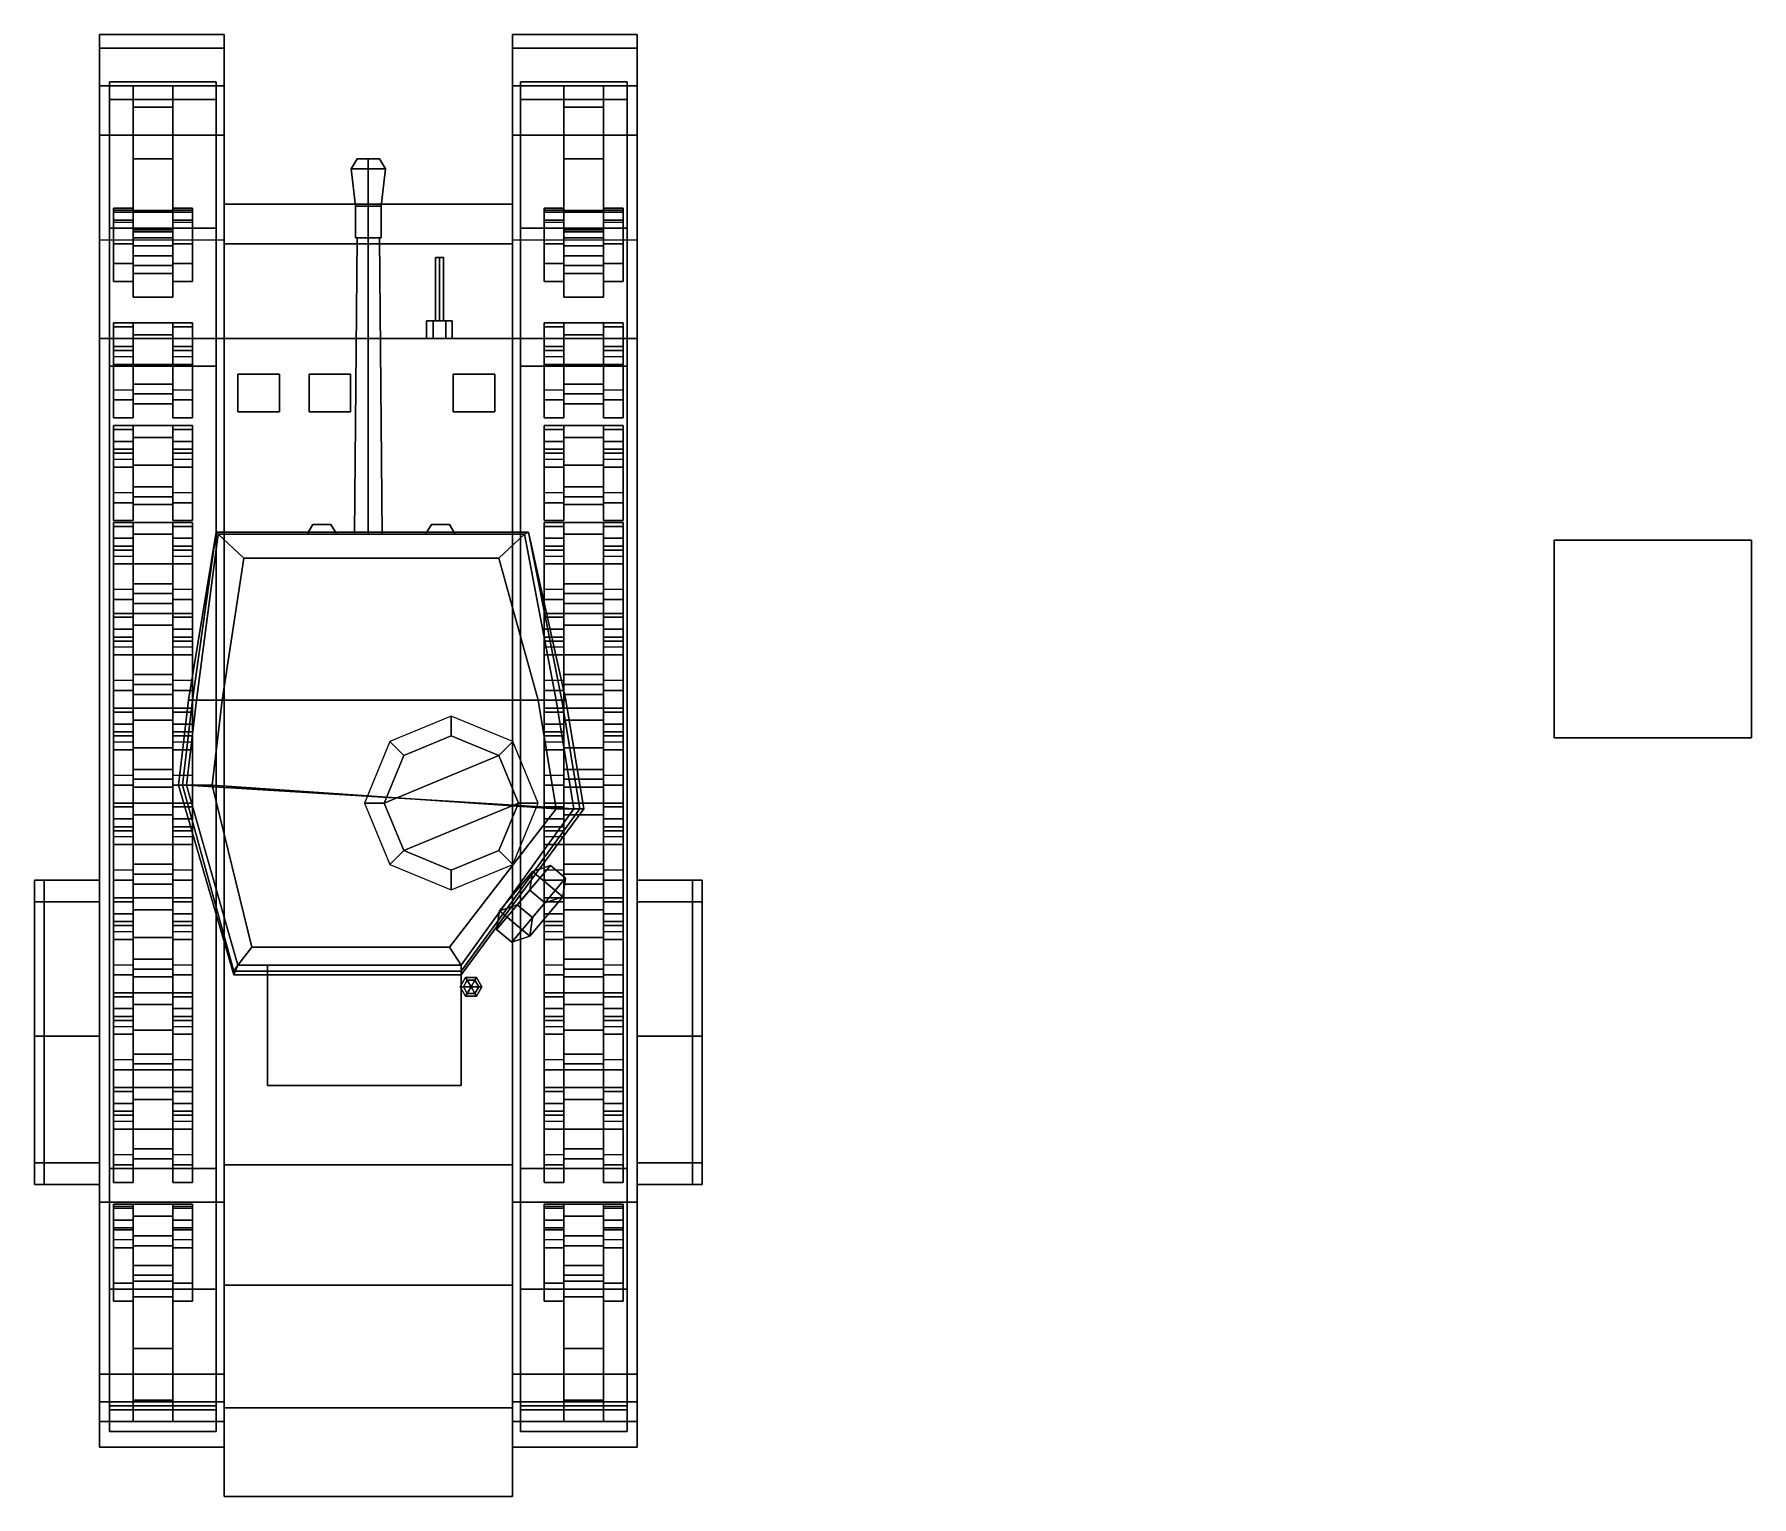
# Model space of a CAD drawing. Header units: millimetres. Extents: x -1.69 to 7, y -3.84 to 3.56.
import ezdxf

# ---------------------------------------------------------------- set-up
doc = ezdxf.new("R2010")
doc.units = ezdxf.units.MM
for name, color, linetype in [('bogie_holder', 2, 'Continuous'), ('bogie_lever', 3, 'Continuous'), ('gun', 1, 'Continuous'), ('shield', 6, 'Continuous'), ('sides', 5, 'Continuous'), ('sleeve', 5, 'Continuous'), ('tracks', 1, 'Continuous'), ('turret', 2, 'Continuous'), ('wheels', 2, 'Continuous')]:
    doc.layers.add(name, color=color, linetype=linetype)

msp = doc.modelspace()

# ---------------------------------------------------------------- linework, layer by layer
for points in [[(-0.73, 2.5, 0.47), (-0.73, -2.77, 0.47), (-0.73, -3.39, 0.82), (-0.73, 2.7, 0.82)], [(0.73, 2.7, 0.82), (0.73, 2.5, 0.47), (-0.73, 2.5, 0.47), (-0.73, 2.7, 0.82)], [(0.73, 2.02, 1.15), (0.73, 2.7, 0.82), (-0.73, 2.7, 0.82), (-0.73, 2.02, 1.15)], [(-0.73, 2.7, 0.82), (-0.73, -3.39, 0.82), (-0.73, -3.39, 1.15), (-0.73, 2.02, 1.15)], [(0.73, -3.39, 0.82), (0.73, -2.77, 0.47), (0.73, 2.5, 0.47), (0.73, 2.7, 0.82)], [(0.73, -3.39, 1.15), (0.73, -3.39, 0.82), (0.73, 2.7, 0.82), (0.73, 2.02, 1.15)], [(0.73, 2.5, 0.47), (0.73, -2.77, 0.47), (-0.73, -2.77, 0.47), (-0.73, 2.5, 0.47)], [(0.73, 2.02, 1.61), (0.73, 2.02, 1.15), (-0.73, 2.02, 1.15), (-0.73, 2.02, 1.61)], [(-0.73, 2.02, 1.15), (-0.73, -2.16, 1.15), (-0.73, -2.16, 1.61), (-0.73, 2.02, 1.61)], [(-0.73, 2.02, 1.61), (-0.73, -2.16, 1.61), (0.73, -2.16, 1.61), (0.73, 2.02, 1.61)], [(0.73, -2.16, 1.61), (0.73, -2.16, 1.15), (0.73, 2.02, 1.15), (0.73, 2.02, 1.61)], [(-0.45, 1.65, 1.71), (-0.45, 1.84, 1.71), (-0.66, 1.84, 1.71), (-0.66, 1.65, 1.71)], [(-0.66, 1.84, 1.71), (-0.45, 1.84, 1.71), (-0.45, 1.84, 1.61), (-0.66, 1.84, 1.61)], [(-0.66, 1.65, 1.71), (-0.66, 1.84, 1.71), (-0.66, 1.84, 1.61), (-0.66, 1.65, 1.61)], [(-0.45, 1.65, 1.61), (-0.45, 1.84, 1.61), (-0.45, 1.84, 1.71), (-0.45, 1.65, 1.71)], [(-0.09, 1.65, 1.71), (-0.09, 1.84, 1.71), (-0.3, 1.84, 1.71), (-0.3, 1.65, 1.71)], [(-0.3, 1.65, 1.71), (-0.3, 1.84, 1.71), (-0.3, 1.84, 1.61), (-0.3, 1.65, 1.61)], [(-0.3, 1.84, 1.71), (-0.09, 1.84, 1.71), (-0.09, 1.84, 1.61), (-0.3, 1.84, 1.61)], [(-0.09, 1.65, 1.61), (-0.09, 1.84, 1.61), (-0.09, 1.84, 1.71), (-0.09, 1.65, 1.71)], [(0.64, 1.65, 1.71), (0.64, 1.84, 1.71), (0.43, 1.84, 1.71), (0.43, 1.65, 1.71)], [(0.43, 1.65, 1.71), (0.43, 1.84, 1.71), (0.43, 1.84, 1.61), (0.43, 1.65, 1.61)], [(0.43, 1.84, 1.71), (0.64, 1.84, 1.71), (0.64, 1.84, 1.61), (0.43, 1.84, 1.61)], [(0.64, 1.65, 1.61), (0.64, 1.84, 1.61), (0.64, 1.84, 1.71), (0.64, 1.65, 1.71)], [(-0.66, 1.65, 1.61), (-0.45, 1.65, 1.61), (-0.45, 1.65, 1.71), (-0.66, 1.65, 1.71)], [(-0.3, 1.65, 1.61), (-0.09, 1.65, 1.61), (-0.09, 1.65, 1.71), (-0.3, 1.65, 1.71)], [(0.43, 1.65, 1.61), (0.64, 1.65, 1.61), (0.64, 1.65, 1.71), (0.43, 1.65, 1.71)], [(7, 1, -4.97), (7, 1, -5.97), (6, 1, -5.97), (6, 1, -4.97)], [(7, 1, -5.97), (7, 0, -5.97), (6, 0, -5.97), (6, 1, -5.97)], [(6, 1, -5.97), (6, 0, -5.97), (6, 0, -4.97), (6, 1, -4.97)], [(6, 1, -4.97), (6, 0, -4.97), (7, 0, -4.97), (7, 1, -4.97)], [(7, 0, -4.97), (7, 0, -5.97), (7, 1, -5.97), (7, 1, -4.97)], [(6, 0, -4.97), (6, 0, -5.97), (7, 0, -5.97), (7, 0, -4.97)], [(-1.36, -0.72, 1.41), (-1.36, -0.72, 0.95), (-1.64, -0.72, 0.95), (-1.69, -0.72, 1.41)], [(-1.69, -0.72, 1.41), (-1.64, -0.72, 0.95), (-1.64, -2.26, 0.95), (-1.69, -2.26, 1.41)], [(-1.36, -0.83, 1.52), (-1.36, -0.72, 1.41), (-1.69, -0.72, 1.41), (-1.69, -0.83, 1.45)], [(-1.69, -0.72, 1.41), (-1.69, -1.51, 1.41), (-1.69, -1.51, 1.57), (-1.69, -0.83, 1.45)], [(-1.64, -2.26, 0.95), (-1.64, -0.72, 0.95), (-1.36, -0.72, 0.95), (-1.36, -2.26, 0.95)], [(1.69, -0.72, 1.41), (1.64, -0.72, 0.95), (1.36, -0.72, 0.95), (1.36, -0.72, 1.41)], [(1.64, -0.72, 0.95), (1.64, -2.26, 0.95), (1.36, -2.26, 0.95), (1.36, -0.72, 0.95)], [(1.69, -0.83, 1.45), (1.69, -0.72, 1.41), (1.36, -0.72, 1.41), (1.36, -0.83, 1.52)], [(1.69, -2.26, 1.41), (1.64, -2.26, 0.95), (1.64, -0.72, 0.95), (1.69, -0.72, 1.41)], [(1.69, -1.51, 1.57), (1.69, -1.51, 1.41), (1.69, -0.72, 1.41), (1.69, -0.83, 1.45)], [(-1.69, -0.83, 1.45), (-1.69, -1.51, 1.57), (-1.36, -1.51, 1.63), (-1.36, -0.83, 1.52)], [(1.36, -0.83, 1.52), (1.36, -1.51, 1.63), (1.69, -1.51, 1.57), (1.69, -0.83, 1.45)], [(-1.69, -1.51, 1.57), (-1.69, -1.51, 1.41), (-1.69, -2.26, 1.41), (-1.69, -2.15, 1.45)], [(-1.36, -2.15, 1.52), (-1.36, -1.51, 1.63), (-1.69, -1.51, 1.57), (-1.69, -2.15, 1.45)], [(1.69, -2.15, 1.45), (1.69, -1.51, 1.57), (1.36, -1.51, 1.63), (1.36, -2.15, 1.52)], [(1.69, -2.26, 1.41), (1.69, -1.51, 1.41), (1.69, -1.51, 1.57), (1.69, -2.15, 1.45)], [(-1.69, -2.15, 1.45), (-1.69, -2.26, 1.41), (-1.36, -2.26, 1.41), (-1.36, -2.15, 1.52)], [(-0.73, -2.16, 1.15), (-0.73, -3.39, 1.15), (-0.73, -3.39, 1.48), (-0.73, -2.16, 1.61)], [(-0.73, -2.16, 1.61), (-0.73, -3.39, 1.48), (0.73, -3.39, 1.48), (0.73, -2.16, 1.61)], [(0.73, -3.39, 1.48), (0.73, -3.39, 1.15), (0.73, -2.16, 1.15), (0.73, -2.16, 1.61)], [(1.36, -2.15, 1.52), (1.36, -2.26, 1.41), (1.69, -2.26, 1.41), (1.69, -2.15, 1.45)], [(-1.69, -2.26, 1.41), (-1.64, -2.26, 0.95), (-1.36, -2.26, 0.95), (-1.36, -2.26, 1.41)], [(1.36, -2.26, 1.41), (1.36, -2.26, 0.95), (1.64, -2.26, 0.95), (1.69, -2.26, 1.41)], [(-0.73, -3.39, 0.82), (-0.73, -2.77, 0.47), (0.73, -2.77, 0.47), (0.73, -3.39, 0.82)], [(-0.73, -3.39, 1.2), (-0.73, -3.39, 0.82), (0.73, -3.39, 0.82), (0.73, -3.39, 1.2)], [(-0.73, -3.39, 1.2), (-0.73, -3.84, 1.2), (-0.73, -3.84, 1.48), (-0.73, -3.39, 1.48)], [(0.73, -3.39, 1.2), (0.73, -3.84, 1.2), (-0.73, -3.84, 1.2), (-0.73, -3.39, 1.2)], [(-0.73, -3.39, 1.48), (-0.73, -3.84, 1.48), (0.73, -3.84, 1.48), (0.73, -3.39, 1.48)], [(0.73, -3.84, 1.48), (0.73, -3.84, 1.2), (0.73, -3.39, 1.2), (0.73, -3.39, 1.48)], [(-0.73, -3.84, 1.48), (-0.73, -3.84, 1.2), (0.73, -3.84, 1.2), (0.73, -3.84, 1.48)]]:
    msp.add_3dface(points)
at = {"layer": 'bogie_holder'}
for points in [[(-1.19, 2.61, 0.67), (-1.19, 2.68, 0.58), (-1.29, 2.68, 0.58), (-1.29, 2.61, 0.67)], [(-1.29, 2.68, 0.58), (-1.29, 2.5, 0.58), (-1.29, 2.31, 0.67), (-1.29, 2.61, 0.67)], [(-1.29, 2.66, 0.52), (-1.29, 2.62, 0.52), (-1.29, 2.5, 0.58), (-1.29, 2.68, 0.58)], [(-1.19, 2.68, 0.58), (-1.19, 2.66, 0.52), (-1.29, 2.66, 0.52), (-1.29, 2.68, 0.58)], [(-1.19, 2.66, 0.52), (-1.19, 2.62, 0.52), (-1.29, 2.62, 0.52), (-1.29, 2.66, 0.52)], [(-1.29, 2.5, 0.58), (-1.29, 2.62, 0.52), (-1.19, 2.62, 0.52), (-1.19, 2.5, 0.58)], [(-1.19, 2.31, 0.67), (-1.19, 2.5, 0.58), (-1.19, 2.68, 0.58), (-1.19, 2.61, 0.67)], [(-1.19, 2.5, 0.58), (-1.19, 2.62, 0.52), (-1.19, 2.66, 0.52), (-1.19, 2.68, 0.58)], [(-0.99, 2.68, 0.58), (-0.99, 2.5, 0.58), (-0.99, 2.31, 0.67), (-0.99, 2.61, 0.67)], [(-0.89, 2.61, 0.67), (-0.89, 2.68, 0.58), (-0.99, 2.68, 0.58), (-0.99, 2.61, 0.67)], [(-0.99, 2.66, 0.52), (-0.99, 2.62, 0.52), (-0.99, 2.5, 0.58), (-0.99, 2.68, 0.58)], [(-0.89, 2.68, 0.58), (-0.89, 2.66, 0.52), (-0.99, 2.66, 0.52), (-0.99, 2.68, 0.58)], [(-0.89, 2.66, 0.52), (-0.89, 2.62, 0.52), (-0.99, 2.62, 0.52), (-0.99, 2.66, 0.52)], [(-0.99, 2.5, 0.58), (-0.99, 2.62, 0.52), (-0.89, 2.62, 0.52), (-0.89, 2.5, 0.58)], [(-0.89, 2.31, 0.67), (-0.89, 2.5, 0.58), (-0.89, 2.68, 0.58), (-0.89, 2.61, 0.67)], [(-0.89, 2.5, 0.58), (-0.89, 2.62, 0.52), (-0.89, 2.66, 0.52), (-0.89, 2.68, 0.58)], [(0.89, 2.68, 0.58), (0.89, 2.5, 0.58), (0.89, 2.31, 0.67), (0.89, 2.61, 0.67)], [(0.99, 2.61, 0.67), (0.99, 2.68, 0.58), (0.89, 2.68, 0.58), (0.89, 2.61, 0.67)], [(0.89, 2.66, 0.52), (0.89, 2.62, 0.52), (0.89, 2.5, 0.58), (0.89, 2.68, 0.58)], [(0.99, 2.68, 0.58), (0.99, 2.66, 0.52), (0.89, 2.66, 0.52), (0.89, 2.68, 0.58)], [(0.99, 2.66, 0.52), (0.99, 2.62, 0.52), (0.89, 2.62, 0.52), (0.89, 2.66, 0.52)], [(0.89, 2.5, 0.58), (0.89, 2.62, 0.52), (0.99, 2.62, 0.52), (0.99, 2.5, 0.58)], [(0.99, 2.31, 0.67), (0.99, 2.5, 0.58), (0.99, 2.68, 0.58), (0.99, 2.61, 0.67)], [(0.99, 2.5, 0.58), (0.99, 2.62, 0.52), (0.99, 2.66, 0.52), (0.99, 2.68, 0.58)], [(1.29, 2.61, 0.67), (1.29, 2.68, 0.58), (1.19, 2.68, 0.58), (1.19, 2.61, 0.67)], [(1.19, 2.68, 0.58), (1.19, 2.5, 0.58), (1.19, 2.31, 0.67), (1.19, 2.61, 0.67)], [(1.19, 2.66, 0.52), (1.19, 2.62, 0.52), (1.19, 2.5, 0.58), (1.19, 2.68, 0.58)], [(1.29, 2.68, 0.58), (1.29, 2.66, 0.52), (1.19, 2.66, 0.52), (1.19, 2.68, 0.58)], [(1.29, 2.66, 0.52), (1.29, 2.62, 0.52), (1.19, 2.62, 0.52), (1.19, 2.66, 0.52)], [(1.19, 2.5, 0.58), (1.19, 2.62, 0.52), (1.29, 2.62, 0.52), (1.29, 2.5, 0.58)], [(1.29, 2.31, 0.67), (1.29, 2.5, 0.58), (1.29, 2.68, 0.58), (1.29, 2.61, 0.67)], [(1.29, 2.5, 0.58), (1.29, 2.62, 0.52), (1.29, 2.66, 0.52), (1.29, 2.68, 0.58)], [(-1.19, 2.53, 0.48), (-1.19, 2.35, 0.39), (-1.19, 2.23, 0.53), (-1.19, 2.39, 0.64)], [(-0.99, 2.53, 0.48), (-0.99, 2.35, 0.39), (-1.19, 2.35, 0.39), (-1.19, 2.53, 0.48)], [(-0.99, 2.39, 0.64), (-0.99, 2.53, 0.48), (-1.19, 2.53, 0.48), (-1.19, 2.39, 0.64)], [(-0.99, 2.23, 0.53), (-0.99, 2.35, 0.39), (-0.99, 2.53, 0.48), (-0.99, 2.39, 0.64)], [(0.99, 2.53, 0.48), (0.99, 2.35, 0.39), (0.99, 2.23, 0.53), (0.99, 2.39, 0.64)], [(1.19, 2.53, 0.48), (1.19, 2.35, 0.39), (0.99, 2.35, 0.39), (0.99, 2.53, 0.48)], [(1.19, 2.39, 0.64), (1.19, 2.53, 0.48), (0.99, 2.53, 0.48), (0.99, 2.39, 0.64)], [(1.19, 2.23, 0.53), (1.19, 2.35, 0.39), (1.19, 2.53, 0.48), (1.19, 2.39, 0.64)], [(-1.29, 2.31, 0.67), (-1.29, 2.5, 0.58), (-1.19, 2.5, 0.58), (-1.19, 2.31, 0.67)], [(-0.99, 2.31, 0.67), (-0.99, 2.5, 0.58), (-0.89, 2.5, 0.58), (-0.89, 2.31, 0.67)], [(0.89, 2.31, 0.67), (0.89, 2.5, 0.58), (0.99, 2.5, 0.58), (0.99, 2.31, 0.67)], [(1.19, 2.31, 0.67), (1.19, 2.5, 0.58), (1.29, 2.5, 0.58), (1.29, 2.31, 0.67)], [(-1.19, 2.39, 0.64), (-1.19, 2.23, 0.53), (-0.99, 2.23, 0.53), (-0.99, 2.39, 0.64)], [(-1.19, 2.23, 0.53), (-1.19, 2.35, 0.39), (-0.99, 2.35, 0.39), (-0.99, 2.23, 0.53)], [(0.99, 2.39, 0.64), (0.99, 2.23, 0.53), (1.19, 2.23, 0.53), (1.19, 2.39, 0.64)], [(0.99, 2.23, 0.53), (0.99, 2.35, 0.39), (1.19, 2.35, 0.39), (1.19, 2.23, 0.53)], [(-1.29, 2.1, 0.3), (-1.29, 2.02, 0.23), (-1.29, 1.96, 0.31), (-1.29, 2.08, 0.42)], [(-1.19, 2.1, 0.3), (-1.19, 2.02, 0.23), (-1.29, 2.02, 0.23), (-1.29, 2.1, 0.3)], [(-1.19, 2.08, 0.42), (-1.19, 2.1, 0.3), (-1.29, 2.1, 0.3), (-1.29, 2.08, 0.42)], [(-1.19, 1.96, 0.31), (-1.19, 2.02, 0.23), (-1.19, 2.1, 0.3), (-1.19, 2.08, 0.42)], [(-0.89, 2.1, 0.3), (-0.89, 2.02, 0.23), (-0.99, 2.02, 0.23), (-0.99, 2.1, 0.3)], [(-0.99, 2.1, 0.3), (-0.99, 2.02, 0.23), (-0.99, 1.96, 0.31), (-0.99, 2.08, 0.42)], [(-0.89, 2.08, 0.42), (-0.89, 2.1, 0.3), (-0.99, 2.1, 0.3), (-0.99, 2.08, 0.42)], [(-0.89, 1.96, 0.31), (-0.89, 2.02, 0.23), (-0.89, 2.1, 0.3), (-0.89, 2.08, 0.42)], [(0.99, 2.1, 0.3), (0.99, 2.02, 0.23), (0.89, 2.02, 0.23), (0.89, 2.1, 0.3)], [(0.89, 2.1, 0.3), (0.89, 2.02, 0.23), (0.89, 1.96, 0.31), (0.89, 2.08, 0.42)], [(0.99, 2.08, 0.42), (0.99, 2.1, 0.3), (0.89, 2.1, 0.3), (0.89, 2.08, 0.42)], [(0.99, 1.96, 0.31), (0.99, 2.02, 0.23), (0.99, 2.1, 0.3), (0.99, 2.08, 0.42)], [(1.19, 2.1, 0.3), (1.19, 2.02, 0.23), (1.19, 1.96, 0.31), (1.19, 2.08, 0.42)], [(1.29, 2.08, 0.42), (1.29, 2.1, 0.3), (1.19, 2.1, 0.3), (1.19, 2.08, 0.42)], [(1.29, 2.1, 0.3), (1.29, 2.02, 0.23), (1.19, 2.02, 0.23), (1.19, 2.1, 0.3)], [(1.29, 1.96, 0.31), (1.29, 2.02, 0.23), (1.29, 2.1, 0.3), (1.29, 2.08, 0.42)], [(-1.29, 2.08, 0.42), (-1.29, 1.96, 0.31), (-1.29, 1.76, 0.67), (-1.29, 1.93, 0.67)], [(-1.19, 1.93, 0.67), (-1.19, 2.08, 0.42), (-1.29, 2.08, 0.42), (-1.29, 1.93, 0.67)], [(-1.29, 1.96, 0.31), (-1.29, 2.02, 0.23), (-1.19, 2.02, 0.23), (-1.19, 1.96, 0.31)], [(-1.19, 1.76, 0.67), (-1.19, 1.96, 0.31), (-1.19, 2.08, 0.42), (-1.19, 1.93, 0.67)], [(-0.89, 1.93, 0.67), (-0.89, 2.08, 0.42), (-0.99, 2.08, 0.42), (-0.99, 1.93, 0.67)], [(-0.99, 2.08, 0.42), (-0.99, 1.96, 0.31), (-0.99, 1.76, 0.67), (-0.99, 1.93, 0.67)], [(-0.99, 1.96, 0.31), (-0.99, 2.02, 0.23), (-0.89, 2.02, 0.23), (-0.89, 1.96, 0.31)], [(-0.89, 1.76, 0.67), (-0.89, 1.96, 0.31), (-0.89, 2.08, 0.42), (-0.89, 1.93, 0.67)], [(0.99, 1.93, 0.67), (0.99, 2.08, 0.42), (0.89, 2.08, 0.42), (0.89, 1.93, 0.67)], [(0.89, 2.08, 0.42), (0.89, 1.96, 0.31), (0.89, 1.76, 0.67), (0.89, 1.93, 0.67)], [(0.89, 1.96, 0.31), (0.89, 2.02, 0.23), (0.99, 2.02, 0.23), (0.99, 1.96, 0.31)], [(0.99, 1.76, 0.67), (0.99, 1.96, 0.31), (0.99, 2.08, 0.42), (0.99, 1.93, 0.67)], [(1.19, 2.08, 0.42), (1.19, 1.96, 0.31), (1.19, 1.76, 0.67), (1.19, 1.93, 0.67)], [(1.29, 1.93, 0.67), (1.29, 2.08, 0.42), (1.19, 2.08, 0.42), (1.19, 1.93, 0.67)], [(1.19, 1.96, 0.31), (1.19, 2.02, 0.23), (1.29, 2.02, 0.23), (1.29, 1.96, 0.31)], [(1.29, 1.76, 0.67), (1.29, 1.96, 0.31), (1.29, 2.08, 0.42), (1.29, 1.93, 0.67)], [(-1.29, 1.76, 0.67), (-1.29, 1.96, 0.31), (-1.19, 1.96, 0.31), (-1.19, 1.76, 0.67)], [(-0.99, 1.76, 0.67), (-0.99, 1.96, 0.31), (-0.89, 1.96, 0.31), (-0.89, 1.76, 0.67)], [(0.89, 1.76, 0.67), (0.89, 1.96, 0.31), (0.99, 1.96, 0.31), (0.99, 1.76, 0.67)], [(1.19, 1.76, 0.67), (1.19, 1.96, 0.31), (1.29, 1.96, 0.31), (1.29, 1.76, 0.67)], [(-0.99, 1.89, 0.47), (-0.99, 1.89, 0.29), (-1.19, 1.89, 0.29), (-1.19, 1.89, 0.47)], [(-1.19, 1.89, 0.29), (-1.19, 1.69, 0.29), (-1.19, 1.69, 0.47), (-1.19, 1.89, 0.47)], [(-0.99, 1.89, 0.29), (-0.99, 1.69, 0.29), (-1.19, 1.69, 0.29), (-1.19, 1.89, 0.29)], [(-1.19, 1.89, 0.47), (-1.19, 1.69, 0.47), (-0.99, 1.69, 0.47), (-0.99, 1.89, 0.47)], [(-0.99, 1.69, 0.47), (-0.99, 1.69, 0.29), (-0.99, 1.89, 0.29), (-0.99, 1.89, 0.47)], [(0.99, 1.89, 0.29), (0.99, 1.69, 0.29), (0.99, 1.69, 0.47), (0.99, 1.89, 0.47)], [(0.99, 1.89, 0.47), (0.99, 1.69, 0.47), (1.19, 1.69, 0.47), (1.19, 1.89, 0.47)], [(1.19, 1.89, 0.47), (1.19, 1.89, 0.29), (0.99, 1.89, 0.29), (0.99, 1.89, 0.47)], [(1.19, 1.89, 0.29), (1.19, 1.69, 0.29), (0.99, 1.69, 0.29), (0.99, 1.89, 0.29)], [(1.19, 1.69, 0.47), (1.19, 1.69, 0.29), (1.19, 1.89, 0.29), (1.19, 1.89, 0.47)], [(-1.19, 1.69, 0.47), (-1.19, 1.69, 0.29), (-0.99, 1.69, 0.29), (-0.99, 1.69, 0.47)], [(0.99, 1.69, 0.47), (0.99, 1.69, 0.29), (1.19, 1.69, 0.29), (1.19, 1.69, 0.47)], [(-1.19, 1.58, 0.3), (-1.19, 1.5, 0.23), (-1.29, 1.5, 0.23), (-1.29, 1.58, 0.3)], [(-1.29, 1.58, 0.3), (-1.29, 1.5, 0.23), (-1.29, 1.44, 0.31), (-1.29, 1.56, 0.42)], [(-1.19, 1.56, 0.42), (-1.19, 1.58, 0.3), (-1.29, 1.58, 0.3), (-1.29, 1.56, 0.42)], [(-1.19, 1.44, 0.31), (-1.19, 1.5, 0.23), (-1.19, 1.58, 0.3), (-1.19, 1.56, 0.42)], [(-0.99, 1.58, 0.3), (-0.99, 1.5, 0.23), (-0.99, 1.44, 0.31), (-0.99, 1.56, 0.42)], [(-0.89, 1.58, 0.3), (-0.89, 1.5, 0.23), (-0.99, 1.5, 0.23), (-0.99, 1.58, 0.3)], [(-0.89, 1.56, 0.42), (-0.89, 1.58, 0.3), (-0.99, 1.58, 0.3), (-0.99, 1.56, 0.42)], [(-0.89, 1.44, 0.31), (-0.89, 1.5, 0.23), (-0.89, 1.58, 0.3), (-0.89, 1.56, 0.42)], [(0.89, 1.58, 0.3), (0.89, 1.5, 0.23), (0.89, 1.44, 0.31), (0.89, 1.56, 0.42)], [(0.99, 1.58, 0.3), (0.99, 1.5, 0.23), (0.89, 1.5, 0.23), (0.89, 1.58, 0.3)], [(0.99, 1.56, 0.42), (0.99, 1.58, 0.3), (0.89, 1.58, 0.3), (0.89, 1.56, 0.42)], [(0.99, 1.44, 0.31), (0.99, 1.5, 0.23), (0.99, 1.58, 0.3), (0.99, 1.56, 0.42)], [(1.29, 1.58, 0.3), (1.29, 1.5, 0.23), (1.19, 1.5, 0.23), (1.19, 1.58, 0.3)], [(1.19, 1.58, 0.3), (1.19, 1.5, 0.23), (1.19, 1.44, 0.31), (1.19, 1.56, 0.42)], [(1.29, 1.56, 0.42), (1.29, 1.58, 0.3), (1.19, 1.58, 0.3), (1.19, 1.56, 0.42)], [(1.29, 1.44, 0.31), (1.29, 1.5, 0.23), (1.29, 1.58, 0.3), (1.29, 1.56, 0.42)], [(-1.19, 1.41, 0.67), (-1.19, 1.56, 0.42), (-1.29, 1.56, 0.42), (-1.29, 1.41, 0.67)], [(-1.29, 1.56, 0.42), (-1.29, 1.44, 0.31), (-1.29, 1.24, 0.67), (-1.29, 1.41, 0.67)], [(-1.29, 1.44, 0.31), (-1.29, 1.5, 0.23), (-1.19, 1.5, 0.23), (-1.19, 1.44, 0.31)], [(-1.19, 1.24, 0.67), (-1.19, 1.44, 0.31), (-1.19, 1.56, 0.42), (-1.19, 1.41, 0.67)], [(-0.99, 1.56, 0.42), (-0.99, 1.44, 0.31), (-0.99, 1.24, 0.67), (-0.99, 1.41, 0.67)], [(-0.89, 1.41, 0.67), (-0.89, 1.56, 0.42), (-0.99, 1.56, 0.42), (-0.99, 1.41, 0.67)], [(-0.99, 1.44, 0.31), (-0.99, 1.5, 0.23), (-0.89, 1.5, 0.23), (-0.89, 1.44, 0.31)], [(-0.89, 1.24, 0.67), (-0.89, 1.44, 0.31), (-0.89, 1.56, 0.42), (-0.89, 1.41, 0.67)], [(0.89, 1.56, 0.42), (0.89, 1.44, 0.31), (0.89, 1.24, 0.67), (0.89, 1.41, 0.67)], [(0.99, 1.41, 0.67), (0.99, 1.56, 0.42), (0.89, 1.56, 0.42), (0.89, 1.41, 0.67)], [(0.89, 1.44, 0.31), (0.89, 1.5, 0.23), (0.99, 1.5, 0.23), (0.99, 1.44, 0.31)], [(0.99, 1.24, 0.67), (0.99, 1.44, 0.31), (0.99, 1.56, 0.42), (0.99, 1.41, 0.67)], [(1.29, 1.41, 0.67), (1.29, 1.56, 0.42), (1.19, 1.56, 0.42), (1.19, 1.41, 0.67)], [(1.19, 1.56, 0.42), (1.19, 1.44, 0.31), (1.19, 1.24, 0.67), (1.19, 1.41, 0.67)], [(1.19, 1.44, 0.31), (1.19, 1.5, 0.23), (1.29, 1.5, 0.23), (1.29, 1.44, 0.31)], [(1.29, 1.24, 0.67), (1.29, 1.44, 0.31), (1.29, 1.56, 0.42), (1.29, 1.41, 0.67)], [(-1.29, 1.24, 0.67), (-1.29, 1.44, 0.31), (-1.19, 1.44, 0.31), (-1.19, 1.24, 0.67)], [(-0.99, 1.24, 0.67), (-0.99, 1.44, 0.31), (-0.89, 1.44, 0.31), (-0.89, 1.24, 0.67)], [(0.89, 1.24, 0.67), (0.89, 1.44, 0.31), (0.99, 1.44, 0.31), (0.99, 1.24, 0.67)], [(1.19, 1.24, 0.67), (1.19, 1.44, 0.31), (1.29, 1.44, 0.31), (1.29, 1.24, 0.67)], [(-1.19, 1.38, 0.29), (-1.19, 1.18, 0.29), (-1.19, 1.18, 0.47), (-1.19, 1.38, 0.47)], [(-0.99, 1.38, 0.47), (-0.99, 1.38, 0.29), (-1.19, 1.38, 0.29), (-1.19, 1.38, 0.47)], [(-0.99, 1.38, 0.29), (-0.99, 1.18, 0.29), (-1.19, 1.18, 0.29), (-1.19, 1.38, 0.29)], [(-1.19, 1.38, 0.47), (-1.19, 1.18, 0.47), (-0.99, 1.18, 0.47), (-0.99, 1.38, 0.47)], [(-0.99, 1.18, 0.47), (-0.99, 1.18, 0.29), (-0.99, 1.38, 0.29), (-0.99, 1.38, 0.47)], [(0.99, 1.38, 0.29), (0.99, 1.18, 0.29), (0.99, 1.18, 0.47), (0.99, 1.38, 0.47)], [(1.19, 1.38, 0.47), (1.19, 1.38, 0.29), (0.99, 1.38, 0.29), (0.99, 1.38, 0.47)], [(1.19, 1.38, 0.29), (1.19, 1.18, 0.29), (0.99, 1.18, 0.29), (0.99, 1.38, 0.29)], [(0.99, 1.38, 0.47), (0.99, 1.18, 0.47), (1.19, 1.18, 0.47), (1.19, 1.38, 0.47)], [(1.19, 1.18, 0.47), (1.19, 1.18, 0.29), (1.19, 1.38, 0.29), (1.19, 1.38, 0.47)], [(-1.19, 1.18, 0.47), (-1.19, 1.18, 0.29), (-0.99, 1.18, 0.29), (-0.99, 1.18, 0.47)], [(0.99, 1.18, 0.47), (0.99, 1.18, 0.29), (1.19, 1.18, 0.29), (1.19, 1.18, 0.47)], [(-1.29, 1.09, 0.3), (-1.29, 1.01, 0.23), (-1.29, 0.95, 0.31), (-1.29, 1.07, 0.42)], [(-1.19, 1.09, 0.3), (-1.19, 1.01, 0.23), (-1.29, 1.01, 0.23), (-1.29, 1.09, 0.3)], [(-1.19, 1.07, 0.42), (-1.19, 1.09, 0.3), (-1.29, 1.09, 0.3), (-1.29, 1.07, 0.42)], [(-1.29, 1.07, 0.42), (-1.29, 0.95, 0.31), (-1.29, 0.75, 0.67), (-1.29, 0.92, 0.67)], [(-1.19, 0.92, 0.67), (-1.19, 1.07, 0.42), (-1.29, 1.07, 0.42), (-1.29, 0.92, 0.67)], [(-1.19, 0.95, 0.31), (-1.19, 1.01, 0.23), (-1.19, 1.09, 0.3), (-1.19, 1.07, 0.42)], [(-1.19, 0.75, 0.67), (-1.19, 0.95, 0.31), (-1.19, 1.07, 0.42), (-1.19, 0.92, 0.67)], [(-0.89, 1.09, 0.3), (-0.89, 1.01, 0.23), (-0.99, 1.01, 0.23), (-0.99, 1.09, 0.3)], [(-0.99, 1.09, 0.3), (-0.99, 1.01, 0.23), (-0.99, 0.95, 0.31), (-0.99, 1.07, 0.42)], [(-0.89, 1.07, 0.42), (-0.89, 1.09, 0.3), (-0.99, 1.09, 0.3), (-0.99, 1.07, 0.42)], [(-0.99, 1.07, 0.42), (-0.99, 0.95, 0.31), (-0.99, 0.75, 0.67), (-0.99, 0.92, 0.67)], [(-0.89, 0.92, 0.67), (-0.89, 1.07, 0.42), (-0.99, 1.07, 0.42), (-0.99, 0.92, 0.67)], [(-0.89, 0.95, 0.31), (-0.89, 1.01, 0.23), (-0.89, 1.09, 0.3), (-0.89, 1.07, 0.42)], [(-0.89, 0.75, 0.67), (-0.89, 0.95, 0.31), (-0.89, 1.07, 0.42), (-0.89, 0.92, 0.67)], [(0.99, 1.09, 0.3), (0.99, 1.01, 0.23), (0.89, 1.01, 0.23), (0.89, 1.09, 0.3)], [(0.89, 1.09, 0.3), (0.89, 1.01, 0.23), (0.89, 0.95, 0.31), (0.89, 1.07, 0.42)], [(0.99, 1.07, 0.42), (0.99, 1.09, 0.3), (0.89, 1.09, 0.3), (0.89, 1.07, 0.42)], [(0.89, 1.07, 0.42), (0.89, 0.95, 0.31), (0.89, 0.75, 0.67), (0.89, 0.92, 0.67)], [(0.99, 0.92, 0.67), (0.99, 1.07, 0.42), (0.89, 1.07, 0.42), (0.89, 0.92, 0.67)], [(0.99, 0.95, 0.31), (0.99, 1.01, 0.23), (0.99, 1.09, 0.3), (0.99, 1.07, 0.42)], [(0.99, 0.75, 0.67), (0.99, 0.95, 0.31), (0.99, 1.07, 0.42), (0.99, 0.92, 0.67)], [(1.19, 1.09, 0.3), (1.19, 1.01, 0.23), (1.19, 0.95, 0.31), (1.19, 1.07, 0.42)], [(1.29, 1.09, 0.3), (1.29, 1.01, 0.23), (1.19, 1.01, 0.23), (1.19, 1.09, 0.3)], [(1.29, 1.07, 0.42), (1.29, 1.09, 0.3), (1.19, 1.09, 0.3), (1.19, 1.07, 0.42)], [(1.19, 1.07, 0.42), (1.19, 0.95, 0.31), (1.19, 0.75, 0.67), (1.19, 0.92, 0.67)], [(1.29, 0.92, 0.67), (1.29, 1.07, 0.42), (1.19, 1.07, 0.42), (1.19, 0.92, 0.67)], [(1.29, 0.95, 0.31), (1.29, 1.01, 0.23), (1.29, 1.09, 0.3), (1.29, 1.07, 0.42)], [(1.29, 0.75, 0.67), (1.29, 0.95, 0.31), (1.29, 1.07, 0.42), (1.29, 0.92, 0.67)], [(-1.29, 0.95, 0.31), (-1.29, 1.01, 0.23), (-1.19, 1.01, 0.23), (-1.19, 0.95, 0.31)], [(-0.99, 0.95, 0.31), (-0.99, 1.01, 0.23), (-0.89, 1.01, 0.23), (-0.89, 0.95, 0.31)], [(0.89, 0.95, 0.31), (0.89, 1.01, 0.23), (0.99, 1.01, 0.23), (0.99, 0.95, 0.31)], [(1.19, 0.95, 0.31), (1.19, 1.01, 0.23), (1.29, 1.01, 0.23), (1.29, 0.95, 0.31)], [(-1.29, 0.75, 0.67), (-1.29, 0.95, 0.31), (-1.19, 0.95, 0.31), (-1.19, 0.75, 0.67)], [(-1.19, 0.88, 0.29), (-1.19, 0.68, 0.29), (-1.19, 0.68, 0.47), (-1.19, 0.88, 0.47)], [(-0.99, 0.88, 0.47), (-0.99, 0.88, 0.29), (-1.19, 0.88, 0.29), (-1.19, 0.88, 0.47)], [(-0.99, 0.88, 0.29), (-0.99, 0.68, 0.29), (-1.19, 0.68, 0.29), (-1.19, 0.88, 0.29)], [(-1.19, 0.88, 0.47), (-1.19, 0.68, 0.47), (-0.99, 0.68, 0.47), (-0.99, 0.88, 0.47)], [(-0.99, 0.75, 0.67), (-0.99, 0.95, 0.31), (-0.89, 0.95, 0.31), (-0.89, 0.75, 0.67)], [(-0.99, 0.68, 0.47), (-0.99, 0.68, 0.29), (-0.99, 0.88, 0.29), (-0.99, 0.88, 0.47)], [(0.89, 0.75, 0.67), (0.89, 0.95, 0.31), (0.99, 0.95, 0.31), (0.99, 0.75, 0.67)], [(0.99, 0.88, 0.29), (0.99, 0.68, 0.29), (0.99, 0.68, 0.47), (0.99, 0.88, 0.47)], [(1.19, 0.88, 0.47), (1.19, 0.88, 0.29), (0.99, 0.88, 0.29), (0.99, 0.88, 0.47)], [(1.19, 0.88, 0.29), (1.19, 0.68, 0.29), (0.99, 0.68, 0.29), (0.99, 0.88, 0.29)], [(0.99, 0.88, 0.47), (0.99, 0.68, 0.47), (1.19, 0.68, 0.47), (1.19, 0.88, 0.47)], [(1.19, 0.75, 0.67), (1.19, 0.95, 0.31), (1.29, 0.95, 0.31), (1.29, 0.75, 0.67)], [(1.19, 0.68, 0.47), (1.19, 0.68, 0.29), (1.19, 0.88, 0.29), (1.19, 0.88, 0.47)], [(-1.19, 0.63, 0.3), (-1.19, 0.55, 0.23), (-1.29, 0.55, 0.23), (-1.29, 0.63, 0.3)], [(-1.29, 0.63, 0.3), (-1.29, 0.55, 0.23), (-1.29, 0.49, 0.31), (-1.29, 0.61, 0.42)], [(-1.19, 0.61, 0.42), (-1.19, 0.63, 0.3), (-1.29, 0.63, 0.3), (-1.29, 0.61, 0.42)], [(-1.19, 0.46, 0.67), (-1.19, 0.61, 0.42), (-1.29, 0.61, 0.42), (-1.29, 0.46, 0.67)], [(-1.29, 0.61, 0.42), (-1.29, 0.49, 0.31), (-1.29, 0.29, 0.67), (-1.29, 0.46, 0.67)], [(-1.19, 0.68, 0.47), (-1.19, 0.68, 0.29), (-0.99, 0.68, 0.29), (-0.99, 0.68, 0.47)], [(-1.19, 0.49, 0.31), (-1.19, 0.55, 0.23), (-1.19, 0.63, 0.3), (-1.19, 0.61, 0.42)], [(-1.19, 0.29, 0.67), (-1.19, 0.49, 0.31), (-1.19, 0.61, 0.42), (-1.19, 0.46, 0.67)], [(-0.99, 0.63, 0.3), (-0.99, 0.55, 0.23), (-0.99, 0.49, 0.31), (-0.99, 0.61, 0.42)], [(-0.89, 0.63, 0.3), (-0.89, 0.55, 0.23), (-0.99, 0.55, 0.23), (-0.99, 0.63, 0.3)], [(-0.89, 0.61, 0.42), (-0.89, 0.63, 0.3), (-0.99, 0.63, 0.3), (-0.99, 0.61, 0.42)], [(-0.99, 0.61, 0.42), (-0.99, 0.49, 0.31), (-0.99, 0.29, 0.67), (-0.99, 0.46, 0.67)], [(-0.89, 0.46, 0.67), (-0.89, 0.61, 0.42), (-0.99, 0.61, 0.42), (-0.99, 0.46, 0.67)], [(-0.89, 0.49, 0.31), (-0.89, 0.55, 0.23), (-0.89, 0.63, 0.3), (-0.89, 0.61, 0.42)], [(-0.89, 0.29, 0.67), (-0.89, 0.49, 0.31), (-0.89, 0.61, 0.42), (-0.89, 0.46, 0.67)], [(0.89, 0.63, 0.3), (0.89, 0.55, 0.23), (0.89, 0.49, 0.31), (0.89, 0.61, 0.42)], [(0.99, 0.63, 0.3), (0.99, 0.55, 0.23), (0.89, 0.55, 0.23), (0.89, 0.63, 0.3)], [(0.99, 0.61, 0.42), (0.99, 0.63, 0.3), (0.89, 0.63, 0.3), (0.89, 0.61, 0.42)], [(0.89, 0.61, 0.42), (0.89, 0.49, 0.31), (0.89, 0.29, 0.67), (0.89, 0.46, 0.67)], [(0.99, 0.46, 0.67), (0.99, 0.61, 0.42), (0.89, 0.61, 0.42), (0.89, 0.46, 0.67)], [(0.99, 0.68, 0.47), (0.99, 0.68, 0.29), (1.19, 0.68, 0.29), (1.19, 0.68, 0.47)], [(0.99, 0.49, 0.31), (0.99, 0.55, 0.23), (0.99, 0.63, 0.3), (0.99, 0.61, 0.42)], [(0.99, 0.29, 0.67), (0.99, 0.49, 0.31), (0.99, 0.61, 0.42), (0.99, 0.46, 0.67)], [(1.29, 0.63, 0.3), (1.29, 0.55, 0.23), (1.19, 0.55, 0.23), (1.19, 0.63, 0.3)], [(1.19, 0.63, 0.3), (1.19, 0.55, 0.23), (1.19, 0.49, 0.31), (1.19, 0.61, 0.42)], [(1.29, 0.61, 0.42), (1.29, 0.63, 0.3), (1.19, 0.63, 0.3), (1.19, 0.61, 0.42)], [(1.29, 0.46, 0.67), (1.29, 0.61, 0.42), (1.19, 0.61, 0.42), (1.19, 0.46, 0.67)], [(1.19, 0.61, 0.42), (1.19, 0.49, 0.31), (1.19, 0.29, 0.67), (1.19, 0.46, 0.67)], [(1.29, 0.49, 0.31), (1.29, 0.55, 0.23), (1.29, 0.63, 0.3), (1.29, 0.61, 0.42)], [(1.29, 0.29, 0.67), (1.29, 0.49, 0.31), (1.29, 0.61, 0.42), (1.29, 0.46, 0.67)], [(-1.29, 0.49, 0.31), (-1.29, 0.55, 0.23), (-1.19, 0.55, 0.23), (-1.19, 0.49, 0.31)], [(-0.99, 0.49, 0.31), (-0.99, 0.55, 0.23), (-0.89, 0.55, 0.23), (-0.89, 0.49, 0.31)], [(0.89, 0.49, 0.31), (0.89, 0.55, 0.23), (0.99, 0.55, 0.23), (0.99, 0.49, 0.31)], [(1.19, 0.49, 0.31), (1.19, 0.55, 0.23), (1.29, 0.55, 0.23), (1.29, 0.49, 0.31)], [(-1.29, 0.29, 0.67), (-1.29, 0.49, 0.31), (-1.19, 0.49, 0.31), (-1.19, 0.29, 0.67)], [(-0.99, 0.29, 0.67), (-0.99, 0.49, 0.31), (-0.89, 0.49, 0.31), (-0.89, 0.29, 0.67)], [(0.89, 0.29, 0.67), (0.89, 0.49, 0.31), (0.99, 0.49, 0.31), (0.99, 0.29, 0.67)], [(1.19, 0.29, 0.67), (1.19, 0.49, 0.31), (1.29, 0.49, 0.31), (1.29, 0.29, 0.67)], [(-1.19, 0.42, 0.29), (-1.19, 0.22, 0.29), (-1.19, 0.22, 0.47), (-1.19, 0.42, 0.47)], [(-0.99, 0.42, 0.47), (-0.99, 0.42, 0.29), (-1.19, 0.42, 0.29), (-1.19, 0.42, 0.47)], [(-0.99, 0.42, 0.29), (-0.99, 0.22, 0.29), (-1.19, 0.22, 0.29), (-1.19, 0.42, 0.29)], [(-1.19, 0.42, 0.47), (-1.19, 0.22, 0.47), (-0.99, 0.22, 0.47), (-0.99, 0.42, 0.47)], [(-0.99, 0.22, 0.47), (-0.99, 0.22, 0.29), (-0.99, 0.42, 0.29), (-0.99, 0.42, 0.47)], [(0.99, 0.42, 0.29), (0.99, 0.22, 0.29), (0.99, 0.22, 0.47), (0.99, 0.42, 0.47)], [(1.19, 0.42, 0.47), (1.19, 0.42, 0.29), (0.99, 0.42, 0.29), (0.99, 0.42, 0.47)], [(1.19, 0.42, 0.29), (1.19, 0.22, 0.29), (0.99, 0.22, 0.29), (0.99, 0.42, 0.29)], [(0.99, 0.42, 0.47), (0.99, 0.22, 0.47), (1.19, 0.22, 0.47), (1.19, 0.42, 0.47)], [(1.19, 0.22, 0.47), (1.19, 0.22, 0.29), (1.19, 0.42, 0.29), (1.19, 0.42, 0.47)], [(-1.19, 0.22, 0.47), (-1.19, 0.22, 0.29), (-0.99, 0.22, 0.29), (-0.99, 0.22, 0.47)], [(0.99, 0.22, 0.47), (0.99, 0.22, 0.29), (1.19, 0.22, 0.29), (1.19, 0.22, 0.47)], [(-1.19, 0.15, 0.3), (-1.19, 0.07, 0.23), (-1.29, 0.07, 0.23), (-1.29, 0.15, 0.3)], [(-1.29, 0.15, 0.3), (-1.29, 0.07, 0.23), (-1.29, 0.01, 0.31), (-1.29, 0.13, 0.42)], [(-1.19, 0.13, 0.42), (-1.19, 0.15, 0.3), (-1.29, 0.15, 0.3), (-1.29, 0.13, 0.42)], [(-1.19, -0.02, 0.67), (-1.19, 0.13, 0.42), (-1.29, 0.13, 0.42), (-1.29, -0.02, 0.67)], [(-1.29, 0.13, 0.42), (-1.29, 0.01, 0.31), (-1.29, -0.19, 0.67), (-1.29, -0.02, 0.67)], [(-1.19, 0.01, 0.31), (-1.19, 0.07, 0.23), (-1.19, 0.15, 0.3), (-1.19, 0.13, 0.42)], [(-1.19, -0.19, 0.67), (-1.19, 0.01, 0.31), (-1.19, 0.13, 0.42), (-1.19, -0.02, 0.67)], [(-0.99, 0.15, 0.3), (-0.99, 0.07, 0.23), (-0.99, 0.01, 0.31), (-0.99, 0.13, 0.42)], [(-0.89, 0.15, 0.3), (-0.89, 0.07, 0.23), (-0.99, 0.07, 0.23), (-0.99, 0.15, 0.3)], [(-0.89, 0.13, 0.42), (-0.89, 0.15, 0.3), (-0.99, 0.15, 0.3), (-0.99, 0.13, 0.42)], [(-0.99, 0.13, 0.42), (-0.99, 0.01, 0.31), (-0.99, -0.19, 0.67), (-0.99, -0.02, 0.67)], [(-0.89, -0.02, 0.67), (-0.89, 0.13, 0.42), (-0.99, 0.13, 0.42), (-0.99, -0.02, 0.67)], [(-0.89, 0.01, 0.31), (-0.89, 0.07, 0.23), (-0.89, 0.15, 0.3), (-0.89, 0.13, 0.42)], [(-0.89, -0.19, 0.67), (-0.89, 0.01, 0.31), (-0.89, 0.13, 0.42), (-0.89, -0.02, 0.67)], [(0.89, 0.15, 0.3), (0.89, 0.07, 0.23), (0.89, 0.01, 0.31), (0.89, 0.13, 0.42)], [(0.99, 0.15, 0.3), (0.99, 0.07, 0.23), (0.89, 0.07, 0.23), (0.89, 0.15, 0.3)], [(0.99, 0.13, 0.42), (0.99, 0.15, 0.3), (0.89, 0.15, 0.3), (0.89, 0.13, 0.42)], [(0.89, 0.13, 0.42), (0.89, 0.01, 0.31), (0.89, -0.19, 0.67), (0.89, -0.02, 0.67)], [(0.99, -0.02, 0.67), (0.99, 0.13, 0.42), (0.89, 0.13, 0.42), (0.89, -0.02, 0.67)], [(0.99, 0.01, 0.31), (0.99, 0.07, 0.23), (0.99, 0.15, 0.3), (0.99, 0.13, 0.42)], [(0.99, -0.19, 0.67), (0.99, 0.01, 0.31), (0.99, 0.13, 0.42), (0.99, -0.02, 0.67)], [(1.29, 0.15, 0.3), (1.29, 0.07, 0.23), (1.19, 0.07, 0.23), (1.19, 0.15, 0.3)], [(1.19, 0.15, 0.3), (1.19, 0.07, 0.23), (1.19, 0.01, 0.31), (1.19, 0.13, 0.42)], [(1.29, 0.13, 0.42), (1.29, 0.15, 0.3), (1.19, 0.15, 0.3), (1.19, 0.13, 0.42)], [(1.29, -0.02, 0.67), (1.29, 0.13, 0.42), (1.19, 0.13, 0.42), (1.19, -0.02, 0.67)], [(1.19, 0.13, 0.42), (1.19, 0.01, 0.31), (1.19, -0.19, 0.67), (1.19, -0.02, 0.67)], [(1.29, 0.01, 0.31), (1.29, 0.07, 0.23), (1.29, 0.15, 0.3), (1.29, 0.13, 0.42)], [(1.29, -0.19, 0.67), (1.29, 0.01, 0.31), (1.29, 0.13, 0.42), (1.29, -0.02, 0.67)], [(-1.29, 0.01, 0.31), (-1.29, 0.07, 0.23), (-1.19, 0.07, 0.23), (-1.19, 0.01, 0.31)], [(-1.29, -0.19, 0.67), (-1.29, 0.01, 0.31), (-1.19, 0.01, 0.31), (-1.19, -0.19, 0.67)], [(-0.99, 0.01, 0.31), (-0.99, 0.07, 0.23), (-0.89, 0.07, 0.23), (-0.89, 0.01, 0.31)], [(-0.99, -0.19, 0.67), (-0.99, 0.01, 0.31), (-0.89, 0.01, 0.31), (-0.89, -0.19, 0.67)], [(0.89, 0.01, 0.31), (0.89, 0.07, 0.23), (0.99, 0.07, 0.23), (0.99, 0.01, 0.31)], [(0.89, -0.19, 0.67), (0.89, 0.01, 0.31), (0.99, 0.01, 0.31), (0.99, -0.19, 0.67)], [(1.19, 0.01, 0.31), (1.19, 0.07, 0.23), (1.29, 0.07, 0.23), (1.29, 0.01, 0.31)], [(1.19, -0.19, 0.67), (1.19, 0.01, 0.31), (1.29, 0.01, 0.31), (1.29, -0.19, 0.67)], [(-1.19, -0.05, 0.29), (-1.19, -0.25, 0.29), (-1.19, -0.25, 0.47), (-1.19, -0.05, 0.47)], [(-0.99, -0.05, 0.47), (-0.99, -0.05, 0.29), (-1.19, -0.05, 0.29), (-1.19, -0.05, 0.47)], [(-0.99, -0.05, 0.29), (-0.99, -0.25, 0.29), (-1.19, -0.25, 0.29), (-1.19, -0.05, 0.29)], [(-1.19, -0.05, 0.47), (-1.19, -0.25, 0.47), (-0.99, -0.25, 0.47), (-0.99, -0.05, 0.47)], [(-0.99, -0.25, 0.47), (-0.99, -0.25, 0.29), (-0.99, -0.05, 0.29), (-0.99, -0.05, 0.47)], [(0.99, -0.05, 0.29), (0.99, -0.25, 0.29), (0.99, -0.25, 0.47), (0.99, -0.05, 0.47)], [(1.19, -0.05, 0.47), (1.19, -0.05, 0.29), (0.99, -0.05, 0.29), (0.99, -0.05, 0.47)], [(1.19, -0.05, 0.29), (1.19, -0.25, 0.29), (0.99, -0.25, 0.29), (0.99, -0.05, 0.29)], [(0.99, -0.05, 0.47), (0.99, -0.25, 0.47), (1.19, -0.25, 0.47), (1.19, -0.05, 0.47)], [(1.19, -0.25, 0.47), (1.19, -0.25, 0.29), (1.19, -0.05, 0.29), (1.19, -0.05, 0.47)], [(-1.19, -0.25, 0.47), (-1.19, -0.25, 0.29), (-0.99, -0.25, 0.29), (-0.99, -0.25, 0.47)], [(0.99, -0.25, 0.47), (0.99, -0.25, 0.29), (1.19, -0.25, 0.29), (1.19, -0.25, 0.47)], [(-1.19, -0.33, 0.3), (-1.19, -0.41, 0.23), (-1.29, -0.41, 0.23), (-1.29, -0.33, 0.3)], [(-1.29, -0.33, 0.3), (-1.29, -0.41, 0.23), (-1.29, -0.47, 0.31), (-1.29, -0.35, 0.42)], [(-1.19, -0.35, 0.42), (-1.19, -0.33, 0.3), (-1.29, -0.33, 0.3), (-1.29, -0.35, 0.42)], [(-1.19, -0.47, 0.31), (-1.19, -0.41, 0.23), (-1.19, -0.33, 0.3), (-1.19, -0.35, 0.42)], [(-0.99, -0.33, 0.3), (-0.99, -0.41, 0.23), (-0.99, -0.47, 0.31), (-0.99, -0.35, 0.42)], [(-0.89, -0.33, 0.3), (-0.89, -0.41, 0.23), (-0.99, -0.41, 0.23), (-0.99, -0.33, 0.3)], [(-0.89, -0.35, 0.42), (-0.89, -0.33, 0.3), (-0.99, -0.33, 0.3), (-0.99, -0.35, 0.42)], [(-0.89, -0.47, 0.31), (-0.89, -0.41, 0.23), (-0.89, -0.33, 0.3), (-0.89, -0.35, 0.42)], [(0.89, -0.33, 0.3), (0.89, -0.41, 0.23), (0.89, -0.47, 0.31), (0.89, -0.35, 0.42)], [(0.99, -0.33, 0.3), (0.99, -0.41, 0.23), (0.89, -0.41, 0.23), (0.89, -0.33, 0.3)], [(0.99, -0.35, 0.42), (0.99, -0.33, 0.3), (0.89, -0.33, 0.3), (0.89, -0.35, 0.42)], [(0.99, -0.47, 0.31), (0.99, -0.41, 0.23), (0.99, -0.33, 0.3), (0.99, -0.35, 0.42)], [(1.29, -0.33, 0.3), (1.29, -0.41, 0.23), (1.19, -0.41, 0.23), (1.19, -0.33, 0.3)], [(1.19, -0.33, 0.3), (1.19, -0.41, 0.23), (1.19, -0.47, 0.31), (1.19, -0.35, 0.42)], [(1.29, -0.35, 0.42), (1.29, -0.33, 0.3), (1.19, -0.33, 0.3), (1.19, -0.35, 0.42)], [(1.29, -0.47, 0.31), (1.29, -0.41, 0.23), (1.29, -0.33, 0.3), (1.29, -0.35, 0.42)], [(-1.19, -0.5, 0.67), (-1.19, -0.35, 0.42), (-1.29, -0.35, 0.42), (-1.29, -0.5, 0.67)], [(-1.29, -0.35, 0.42), (-1.29, -0.47, 0.31), (-1.29, -0.67, 0.67), (-1.29, -0.5, 0.67)], [(-1.29, -0.47, 0.31), (-1.29, -0.41, 0.23), (-1.19, -0.41, 0.23), (-1.19, -0.47, 0.31)], [(-1.19, -0.67, 0.67), (-1.19, -0.47, 0.31), (-1.19, -0.35, 0.42), (-1.19, -0.5, 0.67)], [(-0.99, -0.35, 0.42), (-0.99, -0.47, 0.31), (-0.99, -0.67, 0.67), (-0.99, -0.5, 0.67)], [(-0.89, -0.5, 0.67), (-0.89, -0.35, 0.42), (-0.99, -0.35, 0.42), (-0.99, -0.5, 0.67)], [(-0.99, -0.47, 0.31), (-0.99, -0.41, 0.23), (-0.89, -0.41, 0.23), (-0.89, -0.47, 0.31)], [(-0.89, -0.67, 0.67), (-0.89, -0.47, 0.31), (-0.89, -0.35, 0.42), (-0.89, -0.5, 0.67)], [(0.89, -0.35, 0.42), (0.89, -0.47, 0.31), (0.89, -0.67, 0.67), (0.89, -0.5, 0.67)], [(0.99, -0.5, 0.67), (0.99, -0.35, 0.42), (0.89, -0.35, 0.42), (0.89, -0.5, 0.67)], [(0.89, -0.47, 0.31), (0.89, -0.41, 0.23), (0.99, -0.41, 0.23), (0.99, -0.47, 0.31)], [(0.99, -0.67, 0.67), (0.99, -0.47, 0.31), (0.99, -0.35, 0.42), (0.99, -0.5, 0.67)], [(1.29, -0.5, 0.67), (1.29, -0.35, 0.42), (1.19, -0.35, 0.42), (1.19, -0.5, 0.67)], [(1.19, -0.35, 0.42), (1.19, -0.47, 0.31), (1.19, -0.67, 0.67), (1.19, -0.5, 0.67)], [(1.19, -0.47, 0.31), (1.19, -0.41, 0.23), (1.29, -0.41, 0.23), (1.29, -0.47, 0.31)], [(1.29, -0.67, 0.67), (1.29, -0.47, 0.31), (1.29, -0.35, 0.42), (1.29, -0.5, 0.67)], [(-1.29, -0.67, 0.67), (-1.29, -0.47, 0.31), (-1.19, -0.47, 0.31), (-1.19, -0.67, 0.67)], [(-0.99, -0.67, 0.67), (-0.99, -0.47, 0.31), (-0.89, -0.47, 0.31), (-0.89, -0.67, 0.67)], [(0.89, -0.67, 0.67), (0.89, -0.47, 0.31), (0.99, -0.47, 0.31), (0.99, -0.67, 0.67)], [(1.19, -0.67, 0.67), (1.19, -0.47, 0.31), (1.29, -0.47, 0.31), (1.29, -0.67, 0.67)], [(-1.19, -0.54, 0.29), (-1.19, -0.74, 0.29), (-1.19, -0.74, 0.47), (-1.19, -0.54, 0.47)], [(-0.99, -0.54, 0.47), (-0.99, -0.54, 0.29), (-1.19, -0.54, 0.29), (-1.19, -0.54, 0.47)], [(-0.99, -0.54, 0.29), (-0.99, -0.74, 0.29), (-1.19, -0.74, 0.29), (-1.19, -0.54, 0.29)], [(-1.19, -0.54, 0.47), (-1.19, -0.74, 0.47), (-0.99, -0.74, 0.47), (-0.99, -0.54, 0.47)], [(-0.99, -0.74, 0.47), (-0.99, -0.74, 0.29), (-0.99, -0.54, 0.29), (-0.99, -0.54, 0.47)], [(0.99, -0.54, 0.29), (0.99, -0.74, 0.29), (0.99, -0.74, 0.47), (0.99, -0.54, 0.47)], [(1.19, -0.54, 0.47), (1.19, -0.54, 0.29), (0.99, -0.54, 0.29), (0.99, -0.54, 0.47)], [(1.19, -0.54, 0.29), (1.19, -0.74, 0.29), (0.99, -0.74, 0.29), (0.99, -0.54, 0.29)], [(0.99, -0.54, 0.47), (0.99, -0.74, 0.47), (1.19, -0.74, 0.47), (1.19, -0.54, 0.47)], [(1.19, -0.74, 0.47), (1.19, -0.74, 0.29), (1.19, -0.54, 0.29), (1.19, -0.54, 0.47)], [(-1.19, -0.74, 0.47), (-1.19, -0.74, 0.29), (-0.99, -0.74, 0.29), (-0.99, -0.74, 0.47)], [(0.99, -0.74, 0.47), (0.99, -0.74, 0.29), (1.19, -0.74, 0.29), (1.19, -0.74, 0.47)], [(-1.19, -0.81, 0.3), (-1.19, -0.89, 0.23), (-1.29, -0.89, 0.23), (-1.29, -0.81, 0.3)], [(-1.29, -0.81, 0.3), (-1.29, -0.89, 0.23), (-1.29, -0.95, 0.31), (-1.29, -0.83, 0.42)], [(-1.19, -0.83, 0.42), (-1.19, -0.81, 0.3), (-1.29, -0.81, 0.3), (-1.29, -0.83, 0.42)], [(-1.19, -0.98, 0.67), (-1.19, -0.83, 0.42), (-1.29, -0.83, 0.42), (-1.29, -0.98, 0.67)], [(-1.29, -0.83, 0.42), (-1.29, -0.95, 0.31), (-1.29, -1.15, 0.67), (-1.29, -0.98, 0.67)], [(-1.19, -0.95, 0.31), (-1.19, -0.89, 0.23), (-1.19, -0.81, 0.3), (-1.19, -0.83, 0.42)], [(-1.19, -1.15, 0.67), (-1.19, -0.95, 0.31), (-1.19, -0.83, 0.42), (-1.19, -0.98, 0.67)], [(-0.99, -0.81, 0.3), (-0.99, -0.89, 0.23), (-0.99, -0.95, 0.31), (-0.99, -0.83, 0.42)], [(-0.89, -0.81, 0.3), (-0.89, -0.89, 0.23), (-0.99, -0.89, 0.23), (-0.99, -0.81, 0.3)], [(-0.89, -0.83, 0.42), (-0.89, -0.81, 0.3), (-0.99, -0.81, 0.3), (-0.99, -0.83, 0.42)], [(-0.99, -0.83, 0.42), (-0.99, -0.95, 0.31), (-0.99, -1.15, 0.67), (-0.99, -0.98, 0.67)], [(-0.89, -0.98, 0.67), (-0.89, -0.83, 0.42), (-0.99, -0.83, 0.42), (-0.99, -0.98, 0.67)], [(-0.89, -0.95, 0.31), (-0.89, -0.89, 0.23), (-0.89, -0.81, 0.3), (-0.89, -0.83, 0.42)], [(-0.89, -1.15, 0.67), (-0.89, -0.95, 0.31), (-0.89, -0.83, 0.42), (-0.89, -0.98, 0.67)], [(0.89, -0.81, 0.3), (0.89, -0.89, 0.23), (0.89, -0.95, 0.31), (0.89, -0.83, 0.42)], [(0.99, -0.81, 0.3), (0.99, -0.89, 0.23), (0.89, -0.89, 0.23), (0.89, -0.81, 0.3)], [(0.99, -0.83, 0.42), (0.99, -0.81, 0.3), (0.89, -0.81, 0.3), (0.89, -0.83, 0.42)], [(0.89, -0.83, 0.42), (0.89, -0.95, 0.31), (0.89, -1.15, 0.67), (0.89, -0.98, 0.67)], [(0.99, -0.98, 0.67), (0.99, -0.83, 0.42), (0.89, -0.83, 0.42), (0.89, -0.98, 0.67)], [(0.99, -0.95, 0.31), (0.99, -0.89, 0.23), (0.99, -0.81, 0.3), (0.99, -0.83, 0.42)], [(0.99, -1.15, 0.67), (0.99, -0.95, 0.31), (0.99, -0.83, 0.42), (0.99, -0.98, 0.67)], [(1.29, -0.81, 0.3), (1.29, -0.89, 0.23), (1.19, -0.89, 0.23), (1.19, -0.81, 0.3)], [(1.19, -0.81, 0.3), (1.19, -0.89, 0.23), (1.19, -0.95, 0.31), (1.19, -0.83, 0.42)], [(1.29, -0.83, 0.42), (1.29, -0.81, 0.3), (1.19, -0.81, 0.3), (1.19, -0.83, 0.42)], [(1.29, -0.98, 0.67), (1.29, -0.83, 0.42), (1.19, -0.83, 0.42), (1.19, -0.98, 0.67)], [(1.19, -0.83, 0.42), (1.19, -0.95, 0.31), (1.19, -1.15, 0.67), (1.19, -0.98, 0.67)], [(1.29, -0.95, 0.31), (1.29, -0.89, 0.23), (1.29, -0.81, 0.3), (1.29, -0.83, 0.42)], [(1.29, -1.15, 0.67), (1.29, -0.95, 0.31), (1.29, -0.83, 0.42), (1.29, -0.98, 0.67)], [(-1.29, -0.95, 0.31), (-1.29, -0.89, 0.23), (-1.19, -0.89, 0.23), (-1.19, -0.95, 0.31)], [(-1.29, -1.15, 0.67), (-1.29, -0.95, 0.31), (-1.19, -0.95, 0.31), (-1.19, -1.15, 0.67)], [(-0.99, -0.95, 0.31), (-0.99, -0.89, 0.23), (-0.89, -0.89, 0.23), (-0.89, -0.95, 0.31)], [(-0.99, -1.15, 0.67), (-0.99, -0.95, 0.31), (-0.89, -0.95, 0.31), (-0.89, -1.15, 0.67)], [(0.89, -0.95, 0.31), (0.89, -0.89, 0.23), (0.99, -0.89, 0.23), (0.99, -0.95, 0.31)], [(0.89, -1.15, 0.67), (0.89, -0.95, 0.31), (0.99, -0.95, 0.31), (0.99, -1.15, 0.67)], [(1.19, -0.95, 0.31), (1.19, -0.89, 0.23), (1.29, -0.89, 0.23), (1.29, -0.95, 0.31)], [(1.19, -1.15, 0.67), (1.19, -0.95, 0.31), (1.29, -0.95, 0.31), (1.29, -1.15, 0.67)], [(-1.19, -1.01, 0.29), (-1.19, -1.21, 0.29), (-1.19, -1.21, 0.47), (-1.19, -1.01, 0.47)], [(-0.99, -1.01, 0.47), (-0.99, -1.01, 0.29), (-1.19, -1.01, 0.29), (-1.19, -1.01, 0.47)], [(-0.99, -1.01, 0.29), (-0.99, -1.21, 0.29), (-1.19, -1.21, 0.29), (-1.19, -1.01, 0.29)], [(-1.19, -1.01, 0.47), (-1.19, -1.21, 0.47), (-0.99, -1.21, 0.47), (-0.99, -1.01, 0.47)], [(-0.99, -1.21, 0.47), (-0.99, -1.21, 0.29), (-0.99, -1.01, 0.29), (-0.99, -1.01, 0.47)], [(0.99, -1.01, 0.29), (0.99, -1.21, 0.29), (0.99, -1.21, 0.47), (0.99, -1.01, 0.47)], [(1.19, -1.01, 0.47), (1.19, -1.01, 0.29), (0.99, -1.01, 0.29), (0.99, -1.01, 0.47)], [(1.19, -1.01, 0.29), (1.19, -1.21, 0.29), (0.99, -1.21, 0.29), (0.99, -1.01, 0.29)], [(0.99, -1.01, 0.47), (0.99, -1.21, 0.47), (1.19, -1.21, 0.47), (1.19, -1.01, 0.47)], [(1.19, -1.21, 0.47), (1.19, -1.21, 0.29), (1.19, -1.01, 0.29), (1.19, -1.01, 0.47)], [(-1.19, -1.21, 0.47), (-1.19, -1.21, 0.29), (-0.99, -1.21, 0.29), (-0.99, -1.21, 0.47)], [(0.99, -1.21, 0.47), (0.99, -1.21, 0.29), (1.19, -1.21, 0.29), (1.19, -1.21, 0.47)], [(-1.19, -1.29, 0.3), (-1.19, -1.37, 0.23), (-1.29, -1.37, 0.23), (-1.29, -1.29, 0.3)], [(-1.29, -1.29, 0.3), (-1.29, -1.37, 0.23), (-1.29, -1.43, 0.31), (-1.29, -1.31, 0.42)], [(-1.19, -1.31, 0.42), (-1.19, -1.29, 0.3), (-1.29, -1.29, 0.3), (-1.29, -1.31, 0.42)], [(-1.19, -1.43, 0.31), (-1.19, -1.37, 0.23), (-1.19, -1.29, 0.3), (-1.19, -1.31, 0.42)], [(-0.99, -1.29, 0.3), (-0.99, -1.37, 0.23), (-0.99, -1.43, 0.31), (-0.99, -1.31, 0.42)], [(-0.89, -1.29, 0.3), (-0.89, -1.37, 0.23), (-0.99, -1.37, 0.23), (-0.99, -1.29, 0.3)], [(-0.89, -1.31, 0.42), (-0.89, -1.29, 0.3), (-0.99, -1.29, 0.3), (-0.99, -1.31, 0.42)], [(-0.89, -1.43, 0.31), (-0.89, -1.37, 0.23), (-0.89, -1.29, 0.3), (-0.89, -1.31, 0.42)], [(0.89, -1.29, 0.3), (0.89, -1.37, 0.23), (0.89, -1.43, 0.31), (0.89, -1.31, 0.42)], [(0.99, -1.29, 0.3), (0.99, -1.37, 0.23), (0.89, -1.37, 0.23), (0.89, -1.29, 0.3)], [(0.99, -1.31, 0.42), (0.99, -1.29, 0.3), (0.89, -1.29, 0.3), (0.89, -1.31, 0.42)], [(0.99, -1.43, 0.31), (0.99, -1.37, 0.23), (0.99, -1.29, 0.3), (0.99, -1.31, 0.42)], [(1.29, -1.29, 0.3), (1.29, -1.37, 0.23), (1.19, -1.37, 0.23), (1.19, -1.29, 0.3)], [(1.19, -1.29, 0.3), (1.19, -1.37, 0.23), (1.19, -1.43, 0.31), (1.19, -1.31, 0.42)], [(1.29, -1.31, 0.42), (1.29, -1.29, 0.3), (1.19, -1.29, 0.3), (1.19, -1.31, 0.42)], [(1.29, -1.43, 0.31), (1.29, -1.37, 0.23), (1.29, -1.29, 0.3), (1.29, -1.31, 0.42)], [(-1.19, -1.46, 0.67), (-1.19, -1.31, 0.42), (-1.29, -1.31, 0.42), (-1.29, -1.46, 0.67)], [(-1.29, -1.31, 0.42), (-1.29, -1.43, 0.31), (-1.29, -1.63, 0.67), (-1.29, -1.46, 0.67)], [(-1.29, -1.43, 0.31), (-1.29, -1.37, 0.23), (-1.19, -1.37, 0.23), (-1.19, -1.43, 0.31)], [(-1.19, -1.63, 0.67), (-1.19, -1.43, 0.31), (-1.19, -1.31, 0.42), (-1.19, -1.46, 0.67)], [(-0.99, -1.31, 0.42), (-0.99, -1.43, 0.31), (-0.99, -1.63, 0.67), (-0.99, -1.46, 0.67)], [(-0.89, -1.46, 0.67), (-0.89, -1.31, 0.42), (-0.99, -1.31, 0.42), (-0.99, -1.46, 0.67)], [(-0.99, -1.43, 0.31), (-0.99, -1.37, 0.23), (-0.89, -1.37, 0.23), (-0.89, -1.43, 0.31)], [(-0.89, -1.63, 0.67), (-0.89, -1.43, 0.31), (-0.89, -1.31, 0.42), (-0.89, -1.46, 0.67)], [(0.89, -1.31, 0.42), (0.89, -1.43, 0.31), (0.89, -1.63, 0.67), (0.89, -1.46, 0.67)], [(0.99, -1.46, 0.67), (0.99, -1.31, 0.42), (0.89, -1.31, 0.42), (0.89, -1.46, 0.67)], [(0.89, -1.43, 0.31), (0.89, -1.37, 0.23), (0.99, -1.37, 0.23), (0.99, -1.43, 0.31)], [(0.99, -1.63, 0.67), (0.99, -1.43, 0.31), (0.99, -1.31, 0.42), (0.99, -1.46, 0.67)], [(1.29, -1.46, 0.67), (1.29, -1.31, 0.42), (1.19, -1.31, 0.42), (1.19, -1.46, 0.67)], [(1.19, -1.31, 0.42), (1.19, -1.43, 0.31), (1.19, -1.63, 0.67), (1.19, -1.46, 0.67)], [(1.19, -1.43, 0.31), (1.19, -1.37, 0.23), (1.29, -1.37, 0.23), (1.29, -1.43, 0.31)], [(1.29, -1.63, 0.67), (1.29, -1.43, 0.31), (1.29, -1.31, 0.42), (1.29, -1.46, 0.67)], [(-1.29, -1.63, 0.67), (-1.29, -1.43, 0.31), (-1.19, -1.43, 0.31), (-1.19, -1.63, 0.67)], [(-0.99, -1.63, 0.67), (-0.99, -1.43, 0.31), (-0.89, -1.43, 0.31), (-0.89, -1.63, 0.67)], [(0.89, -1.63, 0.67), (0.89, -1.43, 0.31), (0.99, -1.43, 0.31), (0.99, -1.63, 0.67)], [(1.19, -1.63, 0.67), (1.19, -1.43, 0.31), (1.29, -1.43, 0.31), (1.29, -1.63, 0.67)], [(-1.19, -1.48, 0.29), (-1.19, -1.68, 0.29), (-1.19, -1.68, 0.47), (-1.19, -1.48, 0.47)], [(-0.99, -1.48, 0.47), (-0.99, -1.48, 0.29), (-1.19, -1.48, 0.29), (-1.19, -1.48, 0.47)], [(-0.99, -1.48, 0.29), (-0.99, -1.68, 0.29), (-1.19, -1.68, 0.29), (-1.19, -1.48, 0.29)], [(-1.19, -1.48, 0.47), (-1.19, -1.68, 0.47), (-0.99, -1.68, 0.47), (-0.99, -1.48, 0.47)], [(-0.99, -1.68, 0.47), (-0.99, -1.68, 0.29), (-0.99, -1.48, 0.29), (-0.99, -1.48, 0.47)], [(0.99, -1.48, 0.29), (0.99, -1.68, 0.29), (0.99, -1.68, 0.47), (0.99, -1.48, 0.47)], [(1.19, -1.48, 0.47), (1.19, -1.48, 0.29), (0.99, -1.48, 0.29), (0.99, -1.48, 0.47)], [(1.19, -1.48, 0.29), (1.19, -1.68, 0.29), (0.99, -1.68, 0.29), (0.99, -1.48, 0.29)], [(0.99, -1.48, 0.47), (0.99, -1.68, 0.47), (1.19, -1.68, 0.47), (1.19, -1.48, 0.47)], [(1.19, -1.68, 0.47), (1.19, -1.68, 0.29), (1.19, -1.48, 0.29), (1.19, -1.48, 0.47)], [(-1.19, -1.68, 0.47), (-1.19, -1.68, 0.29), (-0.99, -1.68, 0.29), (-0.99, -1.68, 0.47)], [(0.99, -1.68, 0.47), (0.99, -1.68, 0.29), (1.19, -1.68, 0.29), (1.19, -1.68, 0.47)], [(-1.19, -1.77, 0.3), (-1.19, -1.85, 0.23), (-1.29, -1.85, 0.23), (-1.29, -1.77, 0.3)], [(-1.29, -1.77, 0.3), (-1.29, -1.85, 0.23), (-1.29, -1.91, 0.31), (-1.29, -1.79, 0.42)], [(-1.19, -1.79, 0.42), (-1.19, -1.77, 0.3), (-1.29, -1.77, 0.3), (-1.29, -1.79, 0.42)], [(-1.19, -1.94, 0.67), (-1.19, -1.79, 0.42), (-1.29, -1.79, 0.42), (-1.29, -1.94, 0.67)], [(-1.29, -1.79, 0.42), (-1.29, -1.91, 0.31), (-1.29, -2.11, 0.67), (-1.29, -1.94, 0.67)], [(-1.19, -1.91, 0.31), (-1.19, -1.85, 0.23), (-1.19, -1.77, 0.3), (-1.19, -1.79, 0.42)], [(-1.19, -2.11, 0.67), (-1.19, -1.91, 0.31), (-1.19, -1.79, 0.42), (-1.19, -1.94, 0.67)], [(-0.99, -1.77, 0.3), (-0.99, -1.85, 0.23), (-0.99, -1.91, 0.31), (-0.99, -1.79, 0.42)], [(-0.89, -1.77, 0.3), (-0.89, -1.85, 0.23), (-0.99, -1.85, 0.23), (-0.99, -1.77, 0.3)], [(-0.89, -1.79, 0.42), (-0.89, -1.77, 0.3), (-0.99, -1.77, 0.3), (-0.99, -1.79, 0.42)], [(-0.99, -1.79, 0.42), (-0.99, -1.91, 0.31), (-0.99, -2.11, 0.67), (-0.99, -1.94, 0.67)], [(-0.89, -1.94, 0.67), (-0.89, -1.79, 0.42), (-0.99, -1.79, 0.42), (-0.99, -1.94, 0.67)], [(-0.89, -1.91, 0.31), (-0.89, -1.85, 0.23), (-0.89, -1.77, 0.3), (-0.89, -1.79, 0.42)], [(-0.89, -2.11, 0.67), (-0.89, -1.91, 0.31), (-0.89, -1.79, 0.42), (-0.89, -1.94, 0.67)], [(0.89, -1.77, 0.3), (0.89, -1.85, 0.23), (0.89, -1.91, 0.31), (0.89, -1.79, 0.42)], [(0.99, -1.77, 0.3), (0.99, -1.85, 0.23), (0.89, -1.85, 0.23), (0.89, -1.77, 0.3)], [(0.99, -1.79, 0.42), (0.99, -1.77, 0.3), (0.89, -1.77, 0.3), (0.89, -1.79, 0.42)], [(0.89, -1.79, 0.42), (0.89, -1.91, 0.31), (0.89, -2.11, 0.67), (0.89, -1.94, 0.67)], [(0.99, -1.94, 0.67), (0.99, -1.79, 0.42), (0.89, -1.79, 0.42), (0.89, -1.94, 0.67)], [(0.99, -1.91, 0.31), (0.99, -1.85, 0.23), (0.99, -1.77, 0.3), (0.99, -1.79, 0.42)], [(0.99, -2.11, 0.67), (0.99, -1.91, 0.31), (0.99, -1.79, 0.42), (0.99, -1.94, 0.67)], [(1.29, -1.77, 0.3), (1.29, -1.85, 0.23), (1.19, -1.85, 0.23), (1.19, -1.77, 0.3)], [(1.19, -1.77, 0.3), (1.19, -1.85, 0.23), (1.19, -1.91, 0.31), (1.19, -1.79, 0.42)], [(1.29, -1.79, 0.42), (1.29, -1.77, 0.3), (1.19, -1.77, 0.3), (1.19, -1.79, 0.42)], [(1.29, -1.94, 0.67), (1.29, -1.79, 0.42), (1.19, -1.79, 0.42), (1.19, -1.94, 0.67)], [(1.19, -1.79, 0.42), (1.19, -1.91, 0.31), (1.19, -2.11, 0.67), (1.19, -1.94, 0.67)], [(1.29, -1.91, 0.31), (1.29, -1.85, 0.23), (1.29, -1.77, 0.3), (1.29, -1.79, 0.42)], [(1.29, -2.11, 0.67), (1.29, -1.91, 0.31), (1.29, -1.79, 0.42), (1.29, -1.94, 0.67)], [(-1.29, -1.91, 0.31), (-1.29, -1.85, 0.23), (-1.19, -1.85, 0.23), (-1.19, -1.91, 0.31)], [(-1.29, -2.11, 0.67), (-1.29, -1.91, 0.31), (-1.19, -1.91, 0.31), (-1.19, -2.11, 0.67)], [(-0.99, -1.91, 0.31), (-0.99, -1.85, 0.23), (-0.89, -1.85, 0.23), (-0.89, -1.91, 0.31)], [(-0.99, -2.11, 0.67), (-0.99, -1.91, 0.31), (-0.89, -1.91, 0.31), (-0.89, -2.11, 0.67)], [(0.89, -1.91, 0.31), (0.89, -1.85, 0.23), (0.99, -1.85, 0.23), (0.99, -1.91, 0.31)], [(0.89, -2.11, 0.67), (0.89, -1.91, 0.31), (0.99, -1.91, 0.31), (0.99, -2.11, 0.67)], [(1.19, -1.91, 0.31), (1.19, -1.85, 0.23), (1.29, -1.85, 0.23), (1.29, -1.91, 0.31)], [(1.19, -2.11, 0.67), (1.19, -1.91, 0.31), (1.29, -1.91, 0.31), (1.29, -2.11, 0.67)], [(-1.19, -1.98, 0.29), (-1.19, -2.18, 0.29), (-1.19, -2.18, 0.47), (-1.19, -1.98, 0.47)], [(-0.99, -1.98, 0.47), (-0.99, -1.98, 0.29), (-1.19, -1.98, 0.29), (-1.19, -1.98, 0.47)], [(-0.99, -1.98, 0.29), (-0.99, -2.18, 0.29), (-1.19, -2.18, 0.29), (-1.19, -1.98, 0.29)], [(-1.19, -1.98, 0.47), (-1.19, -2.18, 0.47), (-0.99, -2.18, 0.47), (-0.99, -1.98, 0.47)], [(-0.99, -2.18, 0.47), (-0.99, -2.18, 0.29), (-0.99, -1.98, 0.29), (-0.99, -1.98, 0.47)], [(0.99, -1.98, 0.29), (0.99, -2.18, 0.29), (0.99, -2.18, 0.47), (0.99, -1.98, 0.47)], [(1.19, -1.98, 0.47), (1.19, -1.98, 0.29), (0.99, -1.98, 0.29), (0.99, -1.98, 0.47)], [(1.19, -1.98, 0.29), (1.19, -2.18, 0.29), (0.99, -2.18, 0.29), (0.99, -1.98, 0.29)], [(0.99, -1.98, 0.47), (0.99, -2.18, 0.47), (1.19, -2.18, 0.47), (1.19, -1.98, 0.47)], [(1.19, -2.18, 0.47), (1.19, -2.18, 0.29), (1.19, -1.98, 0.29), (1.19, -1.98, 0.47)], [(-1.19, -2.18, 0.47), (-1.19, -2.18, 0.29), (-0.99, -2.18, 0.29), (-0.99, -2.18, 0.47)], [(0.99, -2.18, 0.47), (0.99, -2.18, 0.29), (1.19, -2.18, 0.29), (1.19, -2.18, 0.47)], [(-1.29, -2.36, 0.46), (-1.29, -2.48, 0.48), (-1.29, -2.54, 0.71), (-1.29, -2.37, 0.71)], [(-1.19, -2.37, 0.71), (-1.19, -2.36, 0.46), (-1.29, -2.36, 0.46), (-1.29, -2.37, 0.71)], [(-1.29, -2.38, 0.41), (-1.29, -2.44, 0.39), (-1.29, -2.48, 0.48), (-1.29, -2.36, 0.46)], [(-1.19, -2.36, 0.46), (-1.19, -2.38, 0.41), (-1.29, -2.38, 0.41), (-1.29, -2.36, 0.46)], [(-1.19, -2.38, 0.41), (-1.19, -2.44, 0.39), (-1.29, -2.44, 0.39), (-1.29, -2.38, 0.41)], [(-1.19, -2.54, 0.71), (-1.19, -2.48, 0.48), (-1.19, -2.36, 0.46), (-1.19, -2.37, 0.71)], [(-1.19, -2.48, 0.48), (-1.19, -2.44, 0.39), (-1.19, -2.38, 0.41), (-1.19, -2.36, 0.46)], [(-0.89, -2.37, 0.71), (-0.89, -2.36, 0.46), (-0.99, -2.36, 0.46), (-0.99, -2.37, 0.71)], [(-0.99, -2.36, 0.46), (-0.99, -2.48, 0.48), (-0.99, -2.54, 0.71), (-0.99, -2.37, 0.71)], [(-0.99, -2.38, 0.41), (-0.99, -2.44, 0.39), (-0.99, -2.48, 0.48), (-0.99, -2.36, 0.46)], [(-0.89, -2.36, 0.46), (-0.89, -2.38, 0.41), (-0.99, -2.38, 0.41), (-0.99, -2.36, 0.46)], [(-0.89, -2.38, 0.41), (-0.89, -2.44, 0.39), (-0.99, -2.44, 0.39), (-0.99, -2.38, 0.41)], [(-0.89, -2.54, 0.71), (-0.89, -2.48, 0.48), (-0.89, -2.36, 0.46), (-0.89, -2.37, 0.71)], [(-0.89, -2.48, 0.48), (-0.89, -2.44, 0.39), (-0.89, -2.38, 0.41), (-0.89, -2.36, 0.46)], [(0.99, -2.37, 0.71), (0.99, -2.36, 0.46), (0.89, -2.36, 0.46), (0.89, -2.37, 0.71)], [(0.89, -2.36, 0.46), (0.89, -2.48, 0.48), (0.89, -2.54, 0.71), (0.89, -2.37, 0.71)], [(0.89, -2.38, 0.41), (0.89, -2.44, 0.39), (0.89, -2.48, 0.48), (0.89, -2.36, 0.46)], [(0.99, -2.36, 0.46), (0.99, -2.38, 0.41), (0.89, -2.38, 0.41), (0.89, -2.36, 0.46)], [(0.99, -2.38, 0.41), (0.99, -2.44, 0.39), (0.89, -2.44, 0.39), (0.89, -2.38, 0.41)], [(0.99, -2.54, 0.71), (0.99, -2.48, 0.48), (0.99, -2.36, 0.46), (0.99, -2.37, 0.71)], [(0.99, -2.48, 0.48), (0.99, -2.44, 0.39), (0.99, -2.38, 0.41), (0.99, -2.36, 0.46)], [(1.19, -2.36, 0.46), (1.19, -2.48, 0.48), (1.19, -2.54, 0.71), (1.19, -2.37, 0.71)], [(1.29, -2.37, 0.71), (1.29, -2.36, 0.46), (1.19, -2.36, 0.46), (1.19, -2.37, 0.71)], [(1.19, -2.38, 0.41), (1.19, -2.44, 0.39), (1.19, -2.48, 0.48), (1.19, -2.36, 0.46)], [(1.29, -2.36, 0.46), (1.29, -2.38, 0.41), (1.19, -2.38, 0.41), (1.19, -2.36, 0.46)], [(1.29, -2.38, 0.41), (1.29, -2.44, 0.39), (1.19, -2.44, 0.39), (1.19, -2.38, 0.41)], [(1.29, -2.54, 0.71), (1.29, -2.48, 0.48), (1.29, -2.36, 0.46), (1.29, -2.37, 0.71)], [(1.29, -2.48, 0.48), (1.29, -2.44, 0.39), (1.29, -2.38, 0.41), (1.29, -2.36, 0.46)], [(-1.29, -2.48, 0.48), (-1.29, -2.44, 0.39), (-1.19, -2.44, 0.39), (-1.19, -2.48, 0.48)], [(-1.29, -2.54, 0.71), (-1.29, -2.48, 0.48), (-1.19, -2.48, 0.48), (-1.19, -2.54, 0.71)], [(-1.19, -2.52, 0.71), (-1.19, -2.72, 0.71), (-0.99, -2.72, 0.71), (-0.99, -2.52, 0.71)], [(-1.19, -2.57, 0.5), (-1.19, -2.75, 0.5), (-1.19, -2.72, 0.71), (-1.19, -2.52, 0.71)], [(-0.99, -2.52, 0.71), (-0.99, -2.57, 0.5), (-1.19, -2.57, 0.5), (-1.19, -2.52, 0.71)], [(-0.99, -2.48, 0.48), (-0.99, -2.44, 0.39), (-0.89, -2.44, 0.39), (-0.89, -2.48, 0.48)], [(-0.99, -2.54, 0.71), (-0.99, -2.48, 0.48), (-0.89, -2.48, 0.48), (-0.89, -2.54, 0.71)], [(-0.99, -2.72, 0.71), (-0.99, -2.75, 0.5), (-0.99, -2.57, 0.5), (-0.99, -2.52, 0.71)], [(0.89, -2.48, 0.48), (0.89, -2.44, 0.39), (0.99, -2.44, 0.39), (0.99, -2.48, 0.48)], [(0.89, -2.54, 0.71), (0.89, -2.48, 0.48), (0.99, -2.48, 0.48), (0.99, -2.54, 0.71)], [(0.99, -2.52, 0.71), (0.99, -2.72, 0.71), (1.19, -2.72, 0.71), (1.19, -2.52, 0.71)], [(0.99, -2.57, 0.5), (0.99, -2.75, 0.5), (0.99, -2.72, 0.71), (0.99, -2.52, 0.71)], [(1.19, -2.52, 0.71), (1.19, -2.57, 0.5), (0.99, -2.57, 0.5), (0.99, -2.52, 0.71)], [(1.19, -2.48, 0.48), (1.19, -2.44, 0.39), (1.29, -2.44, 0.39), (1.29, -2.48, 0.48)], [(1.19, -2.54, 0.71), (1.19, -2.48, 0.48), (1.29, -2.48, 0.48), (1.29, -2.54, 0.71)], [(1.19, -2.72, 0.71), (1.19, -2.75, 0.5), (1.19, -2.57, 0.5), (1.19, -2.52, 0.71)], [(-0.99, -2.57, 0.5), (-0.99, -2.75, 0.5), (-1.19, -2.75, 0.5), (-1.19, -2.57, 0.5)], [(1.19, -2.57, 0.5), (1.19, -2.75, 0.5), (0.99, -2.75, 0.5), (0.99, -2.57, 0.5)], [(-1.19, -2.72, 0.71), (-1.19, -2.75, 0.5), (-0.99, -2.75, 0.5), (-0.99, -2.72, 0.71)], [(0.99, -2.72, 0.71), (0.99, -2.75, 0.5), (1.19, -2.75, 0.5), (1.19, -2.72, 0.71)]]:
    msp.add_3dface(points, dxfattribs=at)
at = {"layer": 'bogie_lever'}
for points in [[(-1.19, 2.66, 0.6), (-1.19, 2.49, 0.29), (-1.19, 2.44, 0.38), (-1.19, 2.57, 0.58)], [(-0.99, 2.57, 0.58), (-0.99, 2.66, 0.6), (-1.19, 2.66, 0.6), (-1.19, 2.57, 0.58)], [(-0.99, 2.66, 0.6), (-0.99, 2.49, 0.29), (-1.19, 2.49, 0.29), (-1.19, 2.66, 0.6)], [(-0.99, 2.44, 0.38), (-0.99, 2.49, 0.29), (-0.99, 2.66, 0.6), (-0.99, 2.57, 0.58)], [(0.99, 2.66, 0.6), (0.99, 2.49, 0.29), (0.99, 2.44, 0.38), (0.99, 2.57, 0.58)], [(1.19, 2.57, 0.58), (1.19, 2.66, 0.6), (0.99, 2.66, 0.6), (0.99, 2.57, 0.58)], [(1.19, 2.66, 0.6), (1.19, 2.49, 0.29), (0.99, 2.49, 0.29), (0.99, 2.66, 0.6)], [(1.19, 2.44, 0.38), (1.19, 2.49, 0.29), (1.19, 2.66, 0.6), (1.19, 2.57, 0.58)], [(-1.19, 2.57, 0.58), (-1.19, 2.44, 0.38), (-0.99, 2.44, 0.38), (-0.99, 2.57, 0.58)], [(0.99, 2.57, 0.58), (0.99, 2.44, 0.38), (1.19, 2.44, 0.38), (1.19, 2.57, 0.58)], [(-1.19, 2.44, 0.38), (-1.19, 2.49, 0.29), (-0.99, 2.49, 0.29), (-0.99, 2.44, 0.38)], [(0.99, 2.44, 0.38), (0.99, 2.49, 0.29), (1.19, 2.49, 0.29), (1.19, 2.44, 0.38)], [(-0.99, 2.1, 0.34), (-0.99, 1.79, 0.15), (-1.19, 1.79, 0.15), (-1.19, 2.1, 0.34)], [(-1.19, 2.1, 0.34), (-1.19, 1.79, 0.15), (-1.19, 1.74, 0.24), (-1.19, 2.04, 0.44)], [(-0.99, 2.04, 0.44), (-0.99, 2.1, 0.34), (-1.19, 2.1, 0.34), (-1.19, 2.04, 0.44)], [(-0.99, 1.74, 0.24), (-0.99, 1.79, 0.15), (-0.99, 2.1, 0.34), (-0.99, 2.04, 0.44)], [(0.99, 2.1, 0.34), (0.99, 1.79, 0.15), (0.99, 1.74, 0.24), (0.99, 2.04, 0.44)], [(1.19, 2.1, 0.34), (1.19, 1.79, 0.15), (0.99, 1.79, 0.15), (0.99, 2.1, 0.34)], [(1.19, 2.04, 0.44), (1.19, 2.1, 0.34), (0.99, 2.1, 0.34), (0.99, 2.04, 0.44)], [(1.19, 1.74, 0.24), (1.19, 1.79, 0.15), (1.19, 2.1, 0.34), (1.19, 2.04, 0.44)], [(-1.19, 2.04, 0.44), (-1.19, 1.74, 0.24), (-0.99, 1.74, 0.24), (-0.99, 2.04, 0.44)], [(0.99, 2.04, 0.44), (0.99, 1.74, 0.24), (1.19, 1.74, 0.24), (1.19, 2.04, 0.44)], [(-1.19, 1.74, 0.24), (-1.19, 1.79, 0.15), (-0.99, 1.79, 0.15), (-0.99, 1.74, 0.24)], [(0.99, 1.74, 0.24), (0.99, 1.79, 0.15), (1.19, 1.79, 0.15), (1.19, 1.74, 0.24)], [(-1.19, 1.58, 0.34), (-1.19, 1.27, 0.15), (-1.19, 1.22, 0.24), (-1.19, 1.52, 0.44)], [(-0.99, 1.58, 0.34), (-0.99, 1.27, 0.15), (-1.19, 1.27, 0.15), (-1.19, 1.58, 0.34)], [(-0.99, 1.52, 0.44), (-0.99, 1.58, 0.34), (-1.19, 1.58, 0.34), (-1.19, 1.52, 0.44)], [(-0.99, 1.22, 0.24), (-0.99, 1.27, 0.15), (-0.99, 1.58, 0.34), (-0.99, 1.52, 0.44)], [(1.19, 1.58, 0.34), (1.19, 1.27, 0.15), (0.99, 1.27, 0.15), (0.99, 1.58, 0.34)], [(0.99, 1.58, 0.34), (0.99, 1.27, 0.15), (0.99, 1.22, 0.24), (0.99, 1.52, 0.44)], [(1.19, 1.52, 0.44), (1.19, 1.58, 0.34), (0.99, 1.58, 0.34), (0.99, 1.52, 0.44)], [(1.19, 1.22, 0.24), (1.19, 1.27, 0.15), (1.19, 1.58, 0.34), (1.19, 1.52, 0.44)], [(-1.19, 1.52, 0.44), (-1.19, 1.22, 0.24), (-0.99, 1.22, 0.24), (-0.99, 1.52, 0.44)], [(0.99, 1.52, 0.44), (0.99, 1.22, 0.24), (1.19, 1.22, 0.24), (1.19, 1.52, 0.44)], [(-1.19, 1.22, 0.24), (-1.19, 1.27, 0.15), (-0.99, 1.27, 0.15), (-0.99, 1.22, 0.24)], [(0.99, 1.22, 0.24), (0.99, 1.27, 0.15), (1.19, 1.27, 0.15), (1.19, 1.22, 0.24)], [(-0.99, 1.09, 0.34), (-0.99, 0.78, 0.15), (-1.19, 0.78, 0.15), (-1.19, 1.09, 0.34)], [(-1.19, 1.09, 0.34), (-1.19, 0.78, 0.15), (-1.19, 0.73, 0.24), (-1.19, 1.03, 0.44)], [(-0.99, 1.03, 0.44), (-0.99, 1.09, 0.34), (-1.19, 1.09, 0.34), (-1.19, 1.03, 0.44)], [(-0.99, 0.73, 0.24), (-0.99, 0.78, 0.15), (-0.99, 1.09, 0.34), (-0.99, 1.03, 0.44)], [(0.99, 1.09, 0.34), (0.99, 0.78, 0.15), (0.99, 0.73, 0.24), (0.99, 1.03, 0.44)], [(1.19, 1.09, 0.34), (1.19, 0.78, 0.15), (0.99, 0.78, 0.15), (0.99, 1.09, 0.34)], [(1.19, 1.03, 0.44), (1.19, 1.09, 0.34), (0.99, 1.09, 0.34), (0.99, 1.03, 0.44)], [(1.19, 0.73, 0.24), (1.19, 0.78, 0.15), (1.19, 1.09, 0.34), (1.19, 1.03, 0.44)], [(-1.19, 1.03, 0.44), (-1.19, 0.73, 0.24), (-0.99, 0.73, 0.24), (-0.99, 1.03, 0.44)], [(0.99, 1.03, 0.44), (0.99, 0.73, 0.24), (1.19, 0.73, 0.24), (1.19, 1.03, 0.44)], [(-1.19, 0.73, 0.24), (-1.19, 0.78, 0.15), (-0.99, 0.78, 0.15), (-0.99, 0.73, 0.24)], [(0.99, 0.73, 0.24), (0.99, 0.78, 0.15), (1.19, 0.78, 0.15), (1.19, 0.73, 0.24)], [(-1.19, 0.63, 0.34), (-1.19, 0.32, 0.15), (-1.19, 0.27, 0.24), (-1.19, 0.57, 0.44)], [(-0.99, 0.63, 0.34), (-0.99, 0.32, 0.15), (-1.19, 0.32, 0.15), (-1.19, 0.63, 0.34)], [(-0.99, 0.57, 0.44), (-0.99, 0.63, 0.34), (-1.19, 0.63, 0.34), (-1.19, 0.57, 0.44)], [(-0.99, 0.27, 0.24), (-0.99, 0.32, 0.15), (-0.99, 0.63, 0.34), (-0.99, 0.57, 0.44)], [(1.19, 0.63, 0.34), (1.19, 0.32, 0.15), (0.99, 0.32, 0.15), (0.99, 0.63, 0.34)], [(0.99, 0.63, 0.34), (0.99, 0.32, 0.15), (0.99, 0.27, 0.24), (0.99, 0.57, 0.44)], [(1.19, 0.57, 0.44), (1.19, 0.63, 0.34), (0.99, 0.63, 0.34), (0.99, 0.57, 0.44)], [(1.19, 0.27, 0.24), (1.19, 0.32, 0.15), (1.19, 0.63, 0.34), (1.19, 0.57, 0.44)], [(-1.19, 0.57, 0.44), (-1.19, 0.27, 0.24), (-0.99, 0.27, 0.24), (-0.99, 0.57, 0.44)], [(0.99, 0.57, 0.44), (0.99, 0.27, 0.24), (1.19, 0.27, 0.24), (1.19, 0.57, 0.44)], [(-1.19, 0.27, 0.24), (-1.19, 0.32, 0.15), (-0.99, 0.32, 0.15), (-0.99, 0.27, 0.24)], [(0.99, 0.27, 0.24), (0.99, 0.32, 0.15), (1.19, 0.32, 0.15), (1.19, 0.27, 0.24)], [(-1.19, 0.15, 0.34), (-1.19, -0.16, 0.15), (-1.19, -0.21, 0.24), (-1.19, 0.09, 0.44)], [(-0.99, 0.15, 0.34), (-0.99, -0.16, 0.15), (-1.19, -0.16, 0.15), (-1.19, 0.15, 0.34)], [(-0.99, 0.09, 0.44), (-0.99, 0.15, 0.34), (-1.19, 0.15, 0.34), (-1.19, 0.09, 0.44)], [(-1.19, 0.09, 0.44), (-1.19, -0.21, 0.24), (-0.99, -0.21, 0.24), (-0.99, 0.09, 0.44)], [(-0.99, -0.21, 0.24), (-0.99, -0.16, 0.15), (-0.99, 0.15, 0.34), (-0.99, 0.09, 0.44)], [(1.19, 0.15, 0.34), (1.19, -0.16, 0.15), (0.99, -0.16, 0.15), (0.99, 0.15, 0.34)], [(0.99, 0.15, 0.34), (0.99, -0.16, 0.15), (0.99, -0.21, 0.24), (0.99, 0.09, 0.44)], [(1.19, 0.09, 0.44), (1.19, 0.15, 0.34), (0.99, 0.15, 0.34), (0.99, 0.09, 0.44)], [(0.99, 0.09, 0.44), (0.99, -0.21, 0.24), (1.19, -0.21, 0.24), (1.19, 0.09, 0.44)], [(1.19, -0.21, 0.24), (1.19, -0.16, 0.15), (1.19, 0.15, 0.34), (1.19, 0.09, 0.44)], [(-1.19, -0.21, 0.24), (-1.19, -0.16, 0.15), (-0.99, -0.16, 0.15), (-0.99, -0.21, 0.24)], [(0.99, -0.21, 0.24), (0.99, -0.16, 0.15), (1.19, -0.16, 0.15), (1.19, -0.21, 0.24)], [(-1.19, -0.33, 0.34), (-1.19, -0.64, 0.15), (-1.19, -0.69, 0.24), (-1.19, -0.39, 0.44)], [(-0.99, -0.33, 0.34), (-0.99, -0.64, 0.15), (-1.19, -0.64, 0.15), (-1.19, -0.33, 0.34)], [(-0.99, -0.39, 0.44), (-0.99, -0.33, 0.34), (-1.19, -0.33, 0.34), (-1.19, -0.39, 0.44)], [(-0.99, -0.69, 0.24), (-0.99, -0.64, 0.15), (-0.99, -0.33, 0.34), (-0.99, -0.39, 0.44)], [(1.19, -0.33, 0.34), (1.19, -0.64, 0.15), (0.99, -0.64, 0.15), (0.99, -0.33, 0.34)], [(0.99, -0.33, 0.34), (0.99, -0.64, 0.15), (0.99, -0.69, 0.24), (0.99, -0.39, 0.44)], [(1.19, -0.39, 0.44), (1.19, -0.33, 0.34), (0.99, -0.33, 0.34), (0.99, -0.39, 0.44)], [(1.19, -0.69, 0.24), (1.19, -0.64, 0.15), (1.19, -0.33, 0.34), (1.19, -0.39, 0.44)], [(-1.19, -0.39, 0.44), (-1.19, -0.69, 0.24), (-0.99, -0.69, 0.24), (-0.99, -0.39, 0.44)], [(0.99, -0.39, 0.44), (0.99, -0.69, 0.24), (1.19, -0.69, 0.24), (1.19, -0.39, 0.44)], [(-1.19, -0.69, 0.24), (-1.19, -0.64, 0.15), (-0.99, -0.64, 0.15), (-0.99, -0.69, 0.24)], [(0.99, -0.69, 0.24), (0.99, -0.64, 0.15), (1.19, -0.64, 0.15), (1.19, -0.69, 0.24)], [(-1.19, -0.81, 0.34), (-1.19, -1.12, 0.15), (-1.19, -1.17, 0.24), (-1.19, -0.87, 0.44)], [(-0.99, -0.81, 0.34), (-0.99, -1.12, 0.15), (-1.19, -1.12, 0.15), (-1.19, -0.81, 0.34)], [(-0.99, -0.87, 0.44), (-0.99, -0.81, 0.34), (-1.19, -0.81, 0.34), (-1.19, -0.87, 0.44)], [(-0.99, -1.17, 0.24), (-0.99, -1.12, 0.15), (-0.99, -0.81, 0.34), (-0.99, -0.87, 0.44)], [(1.19, -0.81, 0.34), (1.19, -1.12, 0.15), (0.99, -1.12, 0.15), (0.99, -0.81, 0.34)], [(0.99, -0.81, 0.34), (0.99, -1.12, 0.15), (0.99, -1.17, 0.24), (0.99, -0.87, 0.44)], [(1.19, -0.87, 0.44), (1.19, -0.81, 0.34), (0.99, -0.81, 0.34), (0.99, -0.87, 0.44)], [(1.19, -1.17, 0.24), (1.19, -1.12, 0.15), (1.19, -0.81, 0.34), (1.19, -0.87, 0.44)], [(-1.19, -0.87, 0.44), (-1.19, -1.17, 0.24), (-0.99, -1.17, 0.24), (-0.99, -0.87, 0.44)], [(0.99, -0.87, 0.44), (0.99, -1.17, 0.24), (1.19, -1.17, 0.24), (1.19, -0.87, 0.44)], [(-1.19, -1.17, 0.24), (-1.19, -1.12, 0.15), (-0.99, -1.12, 0.15), (-0.99, -1.17, 0.24)], [(0.99, -1.17, 0.24), (0.99, -1.12, 0.15), (1.19, -1.12, 0.15), (1.19, -1.17, 0.24)], [(-1.19, -1.29, 0.34), (-1.19, -1.6, 0.15), (-1.19, -1.65, 0.24), (-1.19, -1.35, 0.44)], [(-0.99, -1.29, 0.34), (-0.99, -1.6, 0.15), (-1.19, -1.6, 0.15), (-1.19, -1.29, 0.34)], [(-0.99, -1.35, 0.44), (-0.99, -1.29, 0.34), (-1.19, -1.29, 0.34), (-1.19, -1.35, 0.44)], [(-0.99, -1.65, 0.24), (-0.99, -1.6, 0.15), (-0.99, -1.29, 0.34), (-0.99, -1.35, 0.44)], [(1.19, -1.29, 0.34), (1.19, -1.6, 0.15), (0.99, -1.6, 0.15), (0.99, -1.29, 0.34)], [(0.99, -1.29, 0.34), (0.99, -1.6, 0.15), (0.99, -1.65, 0.24), (0.99, -1.35, 0.44)], [(1.19, -1.35, 0.44), (1.19, -1.29, 0.34), (0.99, -1.29, 0.34), (0.99, -1.35, 0.44)], [(1.19, -1.65, 0.24), (1.19, -1.6, 0.15), (1.19, -1.29, 0.34), (1.19, -1.35, 0.44)], [(-1.19, -1.35, 0.44), (-1.19, -1.65, 0.24), (-0.99, -1.65, 0.24), (-0.99, -1.35, 0.44)], [(0.99, -1.35, 0.44), (0.99, -1.65, 0.24), (1.19, -1.65, 0.24), (1.19, -1.35, 0.44)], [(-1.19, -1.65, 0.24), (-1.19, -1.6, 0.15), (-0.99, -1.6, 0.15), (-0.99, -1.65, 0.24)], [(0.99, -1.65, 0.24), (0.99, -1.6, 0.15), (1.19, -1.6, 0.15), (1.19, -1.65, 0.24)], [(-1.19, -1.77, 0.34), (-1.19, -2.08, 0.15), (-1.19, -2.13, 0.24), (-1.19, -1.83, 0.44)], [(-0.99, -1.77, 0.34), (-0.99, -2.08, 0.15), (-1.19, -2.08, 0.15), (-1.19, -1.77, 0.34)], [(-0.99, -1.83, 0.44), (-0.99, -1.77, 0.34), (-1.19, -1.77, 0.34), (-1.19, -1.83, 0.44)], [(-0.99, -2.13, 0.24), (-0.99, -2.08, 0.15), (-0.99, -1.77, 0.34), (-0.99, -1.83, 0.44)], [(1.19, -1.77, 0.34), (1.19, -2.08, 0.15), (0.99, -2.08, 0.15), (0.99, -1.77, 0.34)], [(0.99, -1.77, 0.34), (0.99, -2.08, 0.15), (0.99, -2.13, 0.24), (0.99, -1.83, 0.44)], [(1.19, -1.83, 0.44), (1.19, -1.77, 0.34), (0.99, -1.77, 0.34), (0.99, -1.83, 0.44)], [(1.19, -2.13, 0.24), (1.19, -2.08, 0.15), (1.19, -1.77, 0.34), (1.19, -1.83, 0.44)], [(-1.19, -1.83, 0.44), (-1.19, -2.13, 0.24), (-0.99, -2.13, 0.24), (-0.99, -1.83, 0.44)], [(0.99, -1.83, 0.44), (0.99, -2.13, 0.24), (1.19, -2.13, 0.24), (1.19, -1.83, 0.44)], [(-1.19, -2.13, 0.24), (-1.19, -2.08, 0.15), (-0.99, -2.08, 0.15), (-0.99, -2.13, 0.24)], [(0.99, -2.13, 0.24), (0.99, -2.08, 0.15), (1.19, -2.08, 0.15), (1.19, -2.13, 0.24)], [(-0.99, -2.36, 0.43), (-0.99, -2.67, 0.34), (-1.19, -2.67, 0.34), (-1.19, -2.36, 0.43)], [(-1.19, -2.36, 0.43), (-1.19, -2.67, 0.34), (-1.19, -2.72, 0.43), (-1.19, -2.42, 0.53)], [(-0.99, -2.42, 0.53), (-0.99, -2.36, 0.43), (-1.19, -2.36, 0.43), (-1.19, -2.42, 0.53)], [(-1.19, -2.42, 0.53), (-1.19, -2.72, 0.43), (-0.99, -2.72, 0.43), (-0.99, -2.42, 0.53)], [(-0.99, -2.72, 0.43), (-0.99, -2.67, 0.34), (-0.99, -2.36, 0.43), (-0.99, -2.42, 0.53)], [(0.99, -2.36, 0.43), (0.99, -2.67, 0.34), (0.99, -2.72, 0.43), (0.99, -2.42, 0.53)], [(1.19, -2.36, 0.43), (1.19, -2.67, 0.34), (0.99, -2.67, 0.34), (0.99, -2.36, 0.43)], [(1.19, -2.42, 0.53), (1.19, -2.36, 0.43), (0.99, -2.36, 0.43), (0.99, -2.42, 0.53)], [(0.99, -2.42, 0.53), (0.99, -2.72, 0.43), (1.19, -2.72, 0.43), (1.19, -2.42, 0.53)], [(1.19, -2.72, 0.43), (1.19, -2.67, 0.34), (1.19, -2.36, 0.43), (1.19, -2.42, 0.53)], [(-1.19, -2.72, 0.43), (-1.19, -2.67, 0.34), (-0.99, -2.67, 0.34), (-0.99, -2.72, 0.43)], [(0.99, -2.72, 0.43), (0.99, -2.67, 0.34), (1.19, -2.67, 0.34), (1.19, -2.72, 0.43)]]:
    msp.add_3dface(points, dxfattribs=at)
at = {"layer": 'gun'}
for points in [[(-0.0563, 2.93, 1.9575), (0, 2.93, 1.925), (0, 2.88, 1.89), (-0.0866, 2.88, 1.94)], [(-0.0563, 2.93, 2.0225), (-0.0563, 2.93, 1.9575), (-0.0866, 2.88, 1.94), (-0.0866, 2.88, 2.04)], [(0, 2.93, 2.055), (-0.0563, 2.93, 2.0225), (-0.0866, 2.88, 2.04), (0, 2.88, 2.09)], [(-0.0563, 2.93, 2.0225), (0, 2.93, 2.055), (0, 2.88, 2.09), (-0.0866, 2.88, 2.04)], [(0, 2.93, 1.925), (-0.0563, 2.93, 1.9575), (-0.0866, 2.88, 1.94), (0, 2.88, 1.89)], [(-0.0563, 2.93, 1.9575), (-0.0563, 2.93, 2.0225), (-0.0866, 2.88, 2.04), (-0.0866, 2.88, 1.94)], [(-0.0866, 2.88, 1.94), (0, 2.88, 1.89), (0, 2.69, 1.915), (-0.065, 2.69, 1.9525)], [(0, 2.88, 2.09), (-0.0866, 2.88, 2.04), (-0.065, 2.69, 2.0275), (0, 2.69, 2.065)], [(-0.0866, 2.88, 2.04), (0, 2.88, 2.09), (0, 2.69, 2.065), (-0.065, 2.69, 2.0275)], [(0, 2.88, 1.89), (-0.0866, 2.88, 1.94), (-0.065, 2.69, 1.9525), (0, 2.69, 1.915)], [(0, 2.93, 1.925), (0.0563, 2.93, 1.9575), (0.0866, 2.88, 1.94), (0, 2.88, 1.89)], [(0.0563, 2.93, 2.0225), (0, 2.93, 2.055), (0, 2.88, 2.09), (0.0866, 2.88, 2.04)], [(0, 2.93, 2.055), (0.0563, 2.93, 2.0225), (0.0866, 2.88, 2.04), (0, 2.88, 2.09)], [(0.0563, 2.93, 1.9575), (0, 2.93, 1.925), (0, 2.88, 1.89), (0.0866, 2.88, 1.94)], [(0, 2.88, 1.89), (0.0866, 2.88, 1.94), (0.065, 2.69, 1.9525), (0, 2.69, 1.915)], [(0.0866, 2.88, 2.04), (0, 2.88, 2.09), (0, 2.69, 2.065), (0.065, 2.69, 2.0275)], [(0, 2.88, 2.09), (0.0866, 2.88, 2.04), (0.065, 2.69, 2.0275), (0, 2.69, 2.065)], [(0.0866, 2.88, 1.94), (0, 2.88, 1.89), (0, 2.69, 1.915), (0.065, 2.69, 1.9525)], [(0.0563, 2.93, 1.9575), (0.0563, 2.93, 2.0225), (0.0866, 2.88, 2.04), (0.0866, 2.88, 1.94)], [(0.0563, 2.93, 2.0225), (0.0563, 2.93, 1.9575), (0.0866, 2.88, 1.94), (0.0866, 2.88, 2.04)], [(-0.065, 2.69, 1.9525), (0, 2.69, 1.915), (0, 2.53, 1.915), (-0.065, 2.53, 1.9525)], [(-0.065, 2.69, 2.0275), (-0.065, 2.69, 1.9525), (-0.065, 2.53, 1.9525), (-0.065, 2.53, 2.0275)], [(0, 2.69, 2.065), (-0.065, 2.69, 2.0275), (-0.065, 2.53, 2.0275), (0, 2.53, 2.065)], [(-0.065, 2.69, 2.0275), (0, 2.69, 2.065), (0, 2.53, 2.065), (-0.065, 2.53, 2.0275)], [(-0.065, 2.69, 1.9525), (-0.065, 2.69, 2.0275), (-0.065, 2.53, 2.0275), (-0.065, 2.53, 1.9525)], [(0, 2.69, 1.915), (-0.065, 2.69, 1.9525), (-0.065, 2.53, 1.9525), (0, 2.53, 1.915)], [(0, 2.69, 1.915), (0.065, 2.69, 1.9525), (0.065, 2.53, 1.9525), (0, 2.53, 1.915)], [(0.065, 2.69, 2.0275), (0, 2.69, 2.065), (0, 2.53, 2.065), (0.065, 2.53, 2.0275)], [(0, 2.69, 2.065), (0.065, 2.69, 2.0275), (0.065, 2.53, 2.0275), (0, 2.53, 2.065)], [(0.065, 2.69, 1.9525), (0, 2.69, 1.915), (0, 2.53, 1.915), (0.065, 2.53, 1.9525)], [(0.065, 2.69, 1.9525), (0.065, 2.69, 2.0275), (0.065, 2.53, 2.0275), (0.065, 2.53, 1.9525)], [(0.065, 2.69, 2.0275), (0.065, 2.69, 1.9525), (0.065, 2.53, 1.9525), (0.065, 2.53, 2.0275)], [(0, 2.53, 2.055), (-0.0563, 2.53, 2.0225), (-0.0693, 1.03, 2.03), (0, 1.03, 2.07)], [(-0.0563, 2.53, 2.0225), (-0.0563, 2.53, 1.9575), (-0.0693, 1.03, 1.95), (-0.0693, 1.03, 2.03)], [(-0.0563, 2.53, 1.9575), (0, 2.53, 1.925), (0, 1.03, 1.91), (-0.0693, 1.03, 1.95)], [(0.065, 2.53, 2.0275), (-0.065, 2.53, 1.9525), (0, 2.53, 1.915), (0.065, 2.53, 1.9525)], [(0, 2.53, 2.065), (-0.065, 2.53, 2.0275), (-0.065, 2.53, 1.9525), (0.065, 2.53, 2.0275)], [(0, 2.53, 2.065), (0.065, 2.53, 2.0275), (0.065, 2.53, 1.9525), (-0.065, 2.53, 2.0275)], [(-0.065, 2.53, 2.0275), (0.065, 2.53, 1.9525), (0, 2.53, 1.915), (-0.065, 2.53, 1.9525)], [(0.0563, 2.53, 2.0225), (0, 2.53, 2.055), (0, 1.03, 2.07), (0.0693, 1.03, 2.03)], [(0, 2.53, 1.925), (0.0563, 2.53, 1.9575), (0.0693, 1.03, 1.95), (0, 1.03, 1.91)], [(0.0563, 2.53, 1.9575), (0.0563, 2.53, 2.0225), (0.0693, 1.03, 2.03), (0.0693, 1.03, 1.95)], [(0.36, 2.43, 1.34), (0.34, 2.43, 1.32), (0.34, 2.11, 1.32), (0.36, 2.11, 1.34)], [(0.34, 2.43, 1.32), (0.36, 2.43, 1.3), (0.36, 2.11, 1.3), (0.34, 2.11, 1.32)], [(0.38, 2.43, 1.32), (0.36, 2.43, 1.3), (0.34, 2.43, 1.32), (0.36, 2.43, 1.34)], [(0.38, 2.43, 1.32), (0.36, 2.43, 1.34), (0.36, 2.11, 1.34), (0.38, 2.11, 1.32)], [(0.36, 2.43, 1.3), (0.38, 2.43, 1.32), (0.38, 2.11, 1.32), (0.36, 2.11, 1.3)]]:
    msp.add_3dface(points, dxfattribs=at)
at = {"layer": 'shield'}
for points in [[(-1.36, 3.05, 0.81), (-1.36, 3.56, 0.81), (-1.36, 3.56, 1.1), (-1.36, 3.05, 1.61)], [(-1.36, 3.56, 0.81), (-1.36, 3.05, 0.81), (-1.36, 3.05, 1.61), (-1.36, 3.56, 1.1)], [(-1.36, 3.56, 1.1), (-1.36, 3.05, 1.61), (-1.36, 3.3, 1.51), (-1.36, 3.49, 1.28)], [(-1.36, 3.05, 1.61), (-1.36, 3.56, 1.1), (-1.36, 3.49, 1.28), (-1.36, 3.3, 1.51)], [(-0.73, 3.56, 0.81), (-0.73, 3.56, 1.1), (-1.36, 3.56, 1.1), (-1.36, 3.56, 0.81)], [(-0.73, 3.56, 1.1), (-0.73, 3.56, 0.81), (-1.36, 3.56, 0.81), (-1.36, 3.56, 1.1)], [(-0.73, 3.56, 1.1), (-0.73, 3.49, 1.28), (-1.36, 3.49, 1.28), (-1.36, 3.56, 1.1)], [(-0.73, 3.49, 1.28), (-0.73, 3.56, 1.1), (-1.36, 3.56, 1.1), (-1.36, 3.49, 1.28)], [(-0.73, 3.49, 1.28), (-0.73, 3.3, 1.51), (-1.36, 3.3, 1.51), (-1.36, 3.49, 1.28)], [(-0.73, 3.3, 1.51), (-0.73, 3.49, 1.28), (-1.36, 3.49, 1.28), (-1.36, 3.3, 1.51)], [(-0.73, 3.56, 0.81), (-0.73, 3.05, 0.81), (-0.73, 3.05, 1.61), (-0.73, 3.56, 1.1)], [(-0.73, 3.05, 0.81), (-0.73, 3.56, 0.81), (-0.73, 3.56, 1.1), (-0.73, 3.05, 1.61)], [(-0.73, 3.05, 1.61), (-0.73, 3.56, 1.1), (-0.73, 3.49, 1.28), (-0.73, 3.3, 1.51)], [(-0.73, 3.56, 1.1), (-0.73, 3.05, 1.61), (-0.73, 3.3, 1.51), (-0.73, 3.49, 1.28)], [(0.73, 3.05, 0.81), (0.73, 3.56, 0.81), (0.73, 3.56, 1.1), (0.73, 3.05, 1.61)], [(0.73, 3.56, 0.81), (0.73, 3.05, 0.81), (0.73, 3.05, 1.61), (0.73, 3.56, 1.1)], [(0.73, 3.56, 1.1), (0.73, 3.05, 1.61), (0.73, 3.3, 1.51), (0.73, 3.49, 1.28)], [(0.73, 3.05, 1.61), (0.73, 3.56, 1.1), (0.73, 3.49, 1.28), (0.73, 3.3, 1.51)], [(1.36, 3.56, 1.1), (1.36, 3.56, 0.81), (0.73, 3.56, 0.81), (0.73, 3.56, 1.1)], [(1.36, 3.56, 0.81), (1.36, 3.56, 1.1), (0.73, 3.56, 1.1), (0.73, 3.56, 0.81)], [(1.36, 3.49, 1.28), (1.36, 3.56, 1.1), (0.73, 3.56, 1.1), (0.73, 3.49, 1.28)], [(1.36, 3.56, 1.1), (1.36, 3.49, 1.28), (0.73, 3.49, 1.28), (0.73, 3.56, 1.1)], [(1.36, 3.3, 1.51), (1.36, 3.49, 1.28), (0.73, 3.49, 1.28), (0.73, 3.3, 1.51)], [(1.36, 3.49, 1.28), (1.36, 3.3, 1.51), (0.73, 3.3, 1.51), (0.73, 3.49, 1.28)], [(1.36, 3.56, 0.81), (1.36, 3.05, 0.81), (1.36, 3.05, 1.61), (1.36, 3.56, 1.1)], [(1.36, 3.05, 0.81), (1.36, 3.56, 0.81), (1.36, 3.56, 1.1), (1.36, 3.05, 1.61)], [(1.36, 3.05, 1.61), (1.36, 3.56, 1.1), (1.36, 3.49, 1.28), (1.36, 3.3, 1.51)], [(1.36, 3.56, 1.1), (1.36, 3.05, 1.61), (1.36, 3.3, 1.51), (1.36, 3.49, 1.28)], [(-0.73, 3.3, 1.51), (-0.73, 3.05, 1.61), (-1.36, 3.05, 1.61), (-1.36, 3.3, 1.51)], [(-0.73, 3.05, 1.61), (-0.73, 3.3, 1.51), (-1.36, 3.3, 1.51), (-1.36, 3.05, 1.61)], [(1.36, 3.05, 1.61), (1.36, 3.3, 1.51), (0.73, 3.3, 1.51), (0.73, 3.05, 1.61)], [(1.36, 3.3, 1.51), (1.36, 3.05, 1.61), (0.73, 3.05, 1.61), (0.73, 3.3, 1.51)], [(-1.36, 2.75, 1.61), (-1.36, 2.75, 0.81), (-1.36, 3.05, 0.81), (-1.36, 3.05, 1.61)], [(-1.36, 2.75, 0.81), (-1.36, 2.75, 1.61), (-1.36, 3.05, 1.61), (-1.36, 3.05, 0.81)], [(-0.73, 3.05, 1.61), (-0.73, -3.22, 1.61), (-1.36, -3.22, 1.61), (-1.36, 3.05, 1.61)], [(-0.73, -3.22, 1.61), (-0.73, 3.05, 1.61), (-1.36, 3.05, 1.61), (-1.36, -3.22, 1.61)], [(-0.73, 3.05, 0.81), (-0.73, 2.02, 0.81), (-0.73, 2.02, 1.61), (-0.73, 3.05, 1.61)], [(-0.73, 2.02, 0.81), (-0.73, 3.05, 0.81), (-0.73, 3.05, 1.61), (-0.73, 2.02, 1.61)], [(0.73, 3.05, 0.81), (0.73, 2.02, 0.81), (0.73, 2.02, 1.61), (0.73, 3.05, 1.61)], [(0.73, 2.02, 0.81), (0.73, 3.05, 0.81), (0.73, 3.05, 1.61), (0.73, 2.02, 1.61)], [(1.36, -3.22, 1.61), (1.36, 3.05, 1.61), (0.73, 3.05, 1.61), (0.73, -3.22, 1.61)], [(1.36, 3.05, 1.61), (1.36, -3.22, 1.61), (0.73, -3.22, 1.61), (0.73, 3.05, 1.61)], [(1.36, 2.75, 0.81), (1.36, 2.75, 1.61), (1.36, 3.05, 1.61), (1.36, 3.05, 0.81)], [(1.36, 2.75, 1.61), (1.36, 2.75, 0.81), (1.36, 3.05, 0.81), (1.36, 3.05, 1.61)], [(-1.36, 2.63, 0.67), (-1.36, 2.63, 1.61), (-1.36, 2.75, 1.61), (-1.36, 2.75, 0.81)], [(-1.36, 2.63, 1.61), (-1.36, 2.63, 0.67), (-1.36, 2.75, 0.81), (-1.36, 2.75, 1.61)], [(1.36, 2.63, 1.61), (1.36, 2.63, 0.67), (1.36, 2.75, 0.81), (1.36, 2.75, 1.61)], [(1.36, 2.63, 0.67), (1.36, 2.63, 1.61), (1.36, 2.75, 1.61), (1.36, 2.75, 0.81)], [(-1.36, 2.63, 0.67), (-1.36, -3.13, 0.67), (-1.36, -3.22, 1.61), (-1.36, 2.63, 1.61)], [(1.36, -3.13, 0.67), (1.36, 2.63, 0.67), (1.36, 2.63, 1.61), (1.36, -3.22, 1.61)], [(-0.73, -3.36, 1.47), (-0.73, -2.16, 1.61), (-0.73, -2.16, 1.61), (-0.73, -3.1, 1.61)], [(0.73, -2.16, 1.61), (0.73, -3.36, 1.47), (0.73, -3.1, 1.61), (0.73, -2.16, 1.61)], [(-0.73, -3.36, 1.47), (-0.73, -3.1, 1.61), (-0.73, -3.22, 1.61), (-0.73, -3.36, 1.53)], [(0.73, -3.36, 1.47), (0.73, -3.1, 1.61), (0.73, -3.22, 1.61), (0.73, -3.36, 1.53)], [(-1.36, -3.36, 1.53), (-1.36, -3.36, 0.9), (-1.36, -3.13, 0.67), (-1.36, -3.22, 1.61)], [(-1.36, -3.36, 0.9), (-1.36, -3.36, 1.53), (-1.36, -3.22, 1.61), (-1.36, -3.13, 0.67)], [(1.36, -3.36, 0.9), (1.36, -3.36, 1.53), (1.36, -3.22, 1.61), (1.36, -3.13, 0.67)], [(1.36, -3.36, 1.53), (1.36, -3.36, 0.9), (1.36, -3.13, 0.67), (1.36, -3.22, 1.61)], [(-0.73, -3.22, 1.61), (-0.73, -3.36, 1.53), (-1.36, -3.36, 1.53), (-1.36, -3.22, 1.61)], [(-0.73, -3.36, 1.53), (-0.73, -3.22, 1.61), (-1.36, -3.22, 1.61), (-1.36, -3.36, 1.53)], [(1.36, -3.22, 1.61), (1.36, -3.36, 1.53), (0.73, -3.36, 1.53), (0.73, -3.22, 1.61)], [(1.36, -3.36, 1.53), (1.36, -3.22, 1.61), (0.73, -3.22, 1.61), (0.73, -3.36, 1.53)], [(-1.36, -3.59, 1.16), (-1.36, -3.46, 1.44), (-1.36, -3.36, 1.53), (-1.36, -3.36, 0.9)], [(-1.36, -3.46, 1.44), (-1.36, -3.59, 1.16), (-1.36, -3.36, 0.9), (-1.36, -3.36, 1.53)], [(-0.73, -3.46, 1.44), (-0.73, -3.36, 1.53), (-1.36, -3.36, 1.53), (-1.36, -3.46, 1.44)], [(-0.73, -3.36, 1.53), (-0.73, -3.46, 1.44), (-1.36, -3.46, 1.44), (-1.36, -3.36, 1.53)], [(-0.73, -3.46, 1.44), (-0.73, -3.59, 1.16), (-0.73, -3.36, 0.9), (-0.73, -3.36, 1.53)], [(-0.73, -3.59, 1.16), (-0.73, -3.46, 1.44), (-0.73, -3.36, 1.53), (-0.73, -3.36, 0.9)], [(0.73, -3.46, 1.44), (0.73, -3.59, 1.16), (0.73, -3.36, 0.9), (0.73, -3.36, 1.53)], [(0.73, -3.59, 1.16), (0.73, -3.46, 1.44), (0.73, -3.36, 1.53), (0.73, -3.36, 0.9)], [(1.36, -3.36, 1.53), (1.36, -3.46, 1.44), (0.73, -3.46, 1.44), (0.73, -3.36, 1.53)], [(1.36, -3.46, 1.44), (1.36, -3.36, 1.53), (0.73, -3.36, 1.53), (0.73, -3.46, 1.44)], [(1.36, -3.46, 1.44), (1.36, -3.59, 1.16), (1.36, -3.36, 0.9), (1.36, -3.36, 1.53)], [(1.36, -3.59, 1.16), (1.36, -3.46, 1.44), (1.36, -3.36, 1.53), (1.36, -3.36, 0.9)], [(-0.73, -3.59, 1.16), (-0.73, -3.46, 1.44), (-1.36, -3.46, 1.44), (-1.36, -3.59, 1.16)], [(-0.73, -3.46, 1.44), (-0.73, -3.59, 1.16), (-1.36, -3.59, 1.16), (-1.36, -3.46, 1.44)], [(1.36, -3.46, 1.44), (1.36, -3.59, 1.16), (0.73, -3.59, 1.16), (0.73, -3.46, 1.44)], [(1.36, -3.59, 1.16), (1.36, -3.46, 1.44), (0.73, -3.46, 1.44), (0.73, -3.59, 1.16)]]:
    msp.add_3dface(points, dxfattribs=at)
at = {"layer": 'sides'}
for points in [[(-0.73, 2.52, 0.82), (-0.73, 2.02, 0.67), (-1.36, 2.02, 0.67), (-1.36, 2.52, 0.82)], [(1.36, 2.52, 0.82), (1.36, 2.02, 0.67), (0.73, 2.02, 0.67), (0.73, 2.52, 0.82)], [(-0.73, 2.02, 0.67), (-0.73, -2.35, 0.67), (-1.36, -2.35, 0.67), (-1.36, 2.02, 0.67)], [(1.36, 2.02, 0.67), (1.36, -2.35, 0.67), (0.73, -2.35, 0.67), (0.73, 2.02, 0.67)], [(-1.36, -2.35, 1.34), (-1.36, -2.35, 0.67), (-0.73, -2.35, 0.67), (-0.73, -2.35, 1.34)], [(0.73, -2.35, 1.34), (0.73, -2.35, 0.67), (1.36, -2.35, 0.67), (1.36, -2.35, 1.34)]]:
    msp.add_3dface(points, dxfattribs=at)
at = {"layer": 'sleeve'}
for points in [[(0.3275, 2.11, 1.3763), (0.295, 2.11, 1.32), (0.295, 2.02, 1.32), (0.3275, 2.02, 1.3763)], [(0.295, 2.11, 1.32), (0.3275, 2.11, 1.2637), (0.3275, 2.02, 1.2637), (0.295, 2.02, 1.32)], [(0.425, 2.11, 1.32), (0.295, 2.11, 1.32), (0.3275, 2.11, 1.3763), (0.3925, 2.11, 1.3763)], [(0.3925, 2.11, 1.2637), (0.3275, 2.11, 1.2637), (0.295, 2.11, 1.32), (0.425, 2.11, 1.32)], [(0.3925, 2.11, 1.3763), (0.3275, 2.11, 1.3763), (0.3275, 2.02, 1.3763), (0.3925, 2.02, 1.3763)], [(0.3275, 2.11, 1.2637), (0.3925, 2.11, 1.2637), (0.3925, 2.02, 1.2637), (0.3275, 2.02, 1.2637)], [(0.425, 2.11, 1.32), (0.3925, 2.11, 1.3763), (0.3925, 2.02, 1.3763), (0.425, 2.02, 1.32)], [(0.3925, 2.11, 1.2637), (0.425, 2.11, 1.32), (0.425, 2.02, 1.32), (0.3925, 2.02, 1.2637)]]:
    msp.add_3dface(points, dxfattribs=at)
at = {"layer": 'tracks'}
for points in [[(-0.77, 3.23, 0.77), (-0.77, 3.32, 1.06), (-1.31, 3.32, 1.06), (-1.31, 3.23, 0.77)], [(-0.77, 3.32, 1.06), (-0.77, 3.23, 0.77), (-1.31, 3.23, 0.77), (-1.31, 3.32, 1.06)], [(1.31, 3.32, 1.06), (1.31, 3.23, 0.77), (0.77, 3.23, 0.77), (0.77, 3.32, 1.06)], [(1.31, 3.23, 0.77), (1.31, 3.32, 1.06), (0.77, 3.32, 1.06), (0.77, 3.23, 0.77)], [(-0.77, 2.58, 0.18), (-0.77, 3.23, 0.77), (-1.31, 3.23, 0.77), (-1.31, 2.58, 0.18)], [(-0.77, 3.23, 0.77), (-0.77, 2.58, 0.18), (-1.31, 2.58, 0.18), (-1.31, 3.23, 0.77)], [(1.31, 3.23, 0.77), (1.31, 2.58, 0.18), (0.77, 2.58, 0.18), (0.77, 3.23, 0.77)], [(1.31, 2.58, 0.18), (1.31, 3.23, 0.77), (0.77, 3.23, 0.77), (0.77, 2.58, 0.18)], [(-0.77, 2.58, 0.18), (-0.77, 1.88), (-1.31, 1.88), (-1.31, 2.58, 0.18)], [(-0.77, 1.88), (-0.77, 2.58, 0.18), (-1.31, 2.58, 0.18), (-1.31, 1.88)], [(1.31, 2.58, 0.18), (1.31, 1.88), (0.77, 1.88), (0.77, 2.58, 0.18)], [(1.31, 1.88), (1.31, 2.58, 0.18), (0.77, 2.58, 0.18), (0.77, 1.88)], [(-0.77, 1.88), (-0.77, -2.18), (-1.31, -2.18), (-1.31, 1.88)], [(-0.77, -2.18), (-0.77, 1.88), (-1.31, 1.88), (-1.31, -2.18)], [(1.31, 1.88), (1.31, -2.18), (0.77, -2.18), (0.77, 1.88)], [(1.31, -2.18), (1.31, 1.88), (0.77, 1.88), (0.77, -2.18)], [(-0.77, -2.18), (-0.77, -2.79, 0.24), (-1.31, -2.79, 0.24), (-1.31, -2.18)], [(-0.77, -2.79, 0.24), (-0.77, -2.18), (-1.31, -2.18), (-1.31, -2.79, 0.24)], [(1.31, -2.18), (1.31, -2.79, 0.24), (0.77, -2.79, 0.24), (0.77, -2.18)], [(1.31, -2.79, 0.24), (1.31, -2.18), (0.77, -2.18), (0.77, -2.79, 0.24)], [(-0.77, -3.4, 0.75), (-0.77, -2.79, 0.24), (-1.31, -2.79, 0.24), (-1.31, -3.4, 0.75)], [(-0.77, -2.79, 0.24), (-0.77, -3.4, 0.75), (-1.31, -3.4, 0.75), (-1.31, -2.79, 0.24)], [(1.31, -3.4, 0.75), (1.31, -2.79, 0.24), (0.77, -2.79, 0.24), (0.77, -3.4, 0.75)], [(1.31, -2.79, 0.24), (1.31, -3.4, 0.75), (0.77, -3.4, 0.75), (0.77, -2.79, 0.24)], [(-0.77, -3.51, 1.04), (-0.77, -3.38, 1.33), (-1.31, -3.38, 1.33), (-1.31, -3.51, 1.04)], [(-0.77, -3.38, 1.33), (-0.77, -3.51, 1.04), (-1.31, -3.51, 1.04), (-1.31, -3.38, 1.33)], [(1.31, -3.51, 1.04), (1.31, -3.38, 1.33), (0.77, -3.38, 1.33), (0.77, -3.51, 1.04)], [(1.31, -3.38, 1.33), (1.31, -3.51, 1.04), (0.77, -3.51, 1.04), (0.77, -3.38, 1.33)], [(-0.77, -3.51, 1.04), (-0.77, -3.4, 0.75), (-1.31, -3.4, 0.75), (-1.31, -3.51, 1.04)], [(-0.77, -3.4, 0.75), (-0.77, -3.51, 1.04), (-1.31, -3.51, 1.04), (-1.31, -3.4, 0.75)], [(1.31, -3.4, 0.75), (1.31, -3.51, 1.04), (0.77, -3.51, 1.04), (0.77, -3.4, 0.75)], [(1.31, -3.51, 1.04), (1.31, -3.4, 0.75), (0.77, -3.4, 0.75), (0.77, -3.51, 1.04)]]:
    msp.add_3dface(points, dxfattribs=at)
at = {"layer": 'turret'}
for points in [[(-0.28, 1.08, 1.91), (-0.31, 1.03, 1.81), (-0.31, 1.03, 2.14), (-0.28, 1.08, 2.07)], [(-0.28, 1.08, 2.07), (-0.31, 1.03, 2.14), (-0.16, 1.03, 2.14), (-0.19, 1.08, 2.07)], [(-0.19, 1.08, 1.91), (-0.16, 1.03, 1.81), (-0.31, 1.03, 1.81), (-0.28, 1.08, 1.91)], [(-0.19, 1.08, 2.07), (-0.19, 1.08, 1.91), (-0.28, 1.08, 1.91), (-0.28, 1.08, 2.07)], [(-0.16, 1.03, 2.14), (-0.16, 1.03, 1.81), (-0.19, 1.08, 1.91), (-0.19, 1.08, 2.07)], [(0.41, 1.08, 1.91), (0.44, 1.03, 1.81), (0.29, 1.03, 1.81), (0.32, 1.08, 1.91)], [(0.32, 1.08, 2.07), (0.29, 1.03, 2.14), (0.44, 1.03, 2.14), (0.41, 1.08, 2.07)], [(0.32, 1.08, 1.91), (0.29, 1.03, 1.81), (0.29, 1.03, 2.14), (0.32, 1.08, 2.07)], [(0.41, 1.08, 2.07), (0.41, 1.08, 1.91), (0.32, 1.08, 1.91), (0.32, 1.08, 2.07)], [(0.44, 1.03, 2.14), (0.44, 1.03, 1.81), (0.41, 1.08, 1.91), (0.41, 1.08, 2.07)], [(-0.77, 1.04, 1.71), (-0.77, 1.04, 1.61), (-0.91, 0.19, 1.61), (-0.89, 0.19, 1.71)], [(-0.91, 0.19, 1.61), (-0.77, 1.04, 1.61), (-0.76, 1.03, 1.61), (-0.87, 0.19, 1.61)], [(-0.87, 0.19, 1.76), (-0.76, 1.03, 1.76), (-0.77, 1.04, 1.71), (-0.89, 0.19, 1.71)], [(0.79, 1.03, 1.61), (0.95, 0.19, 1.61), (-0.87, 0.19, 1.61), (-0.76, 1.03, 1.61)], [(-0.76, 1.03, 1.76), (-0.87, 0.19, 1.76), (-0.87, 0.19, 2.39), (-0.76, 1.03, 2.23)], [(-0.76, 1.03, 2.23), (-0.87, 0.19, 2.39), (-0.74, 0.19, 2.45), (-0.63, 0.91, 2.32)], [(-0.76, 1.03, 1.76), (0.79, 1.03, 1.76), (0.81, 1.04, 1.71), (-0.77, 1.04, 1.71)], [(0.81, 1.04, 1.71), (0.81, 1.04, 1.61), (-0.77, 1.04, 1.61), (-0.77, 1.04, 1.71)], [(-0.77, 1.04, 1.61), (0.81, 1.04, 1.61), (0.79, 1.03, 1.61), (-0.76, 1.03, 1.61)], [(-0.76, 1.03, 2.23), (0.79, 1.03, 2.23), (0.79, 1.03, 1.76), (-0.76, 1.03, 1.76)], [(-0.63, 0.91, 2.32), (0.66, 0.91, 2.32), (0.79, 1.03, 2.23), (-0.76, 1.03, 2.23)], [(0.66, 0.91, 2.32), (0.86, 0.19, 2.45), (0.95, 0.19, 2.39), (0.79, 1.03, 2.23)], [(0.79, 1.03, 1.76), (0.95, 0.19, 1.76), (0.98, 0.19, 1.71), (0.81, 1.04, 1.71)], [(0.81, 1.04, 1.61), (1, 0.19, 1.61), (0.95, 0.19, 1.61), (0.79, 1.03, 1.61)], [(0.79, 1.03, 2.23), (0.95, 0.19, 2.39), (0.95, 0.19, 1.76), (0.79, 1.03, 1.76)], [(0.98, 0.19, 1.71), (1, 0.19, 1.61), (0.81, 1.04, 1.61), (0.81, 1.04, 1.71)], [(-0.74, 0.19, 2.45), (0.86, 0.19, 2.45), (0.66, 0.91, 2.32), (-0.63, 0.91, 2.32)], [(-0.89, 0.19, 1.71), (-0.91, 0.19, 1.61), (-0.96, -0.24, 1.61), (-0.94, -0.24, 1.71)], [(-0.96, -0.24, 1.61), (-0.91, 0.19, 1.61), (-0.87, 0.19, 1.61), (-0.92, -0.24, 1.61)], [(-0.92, -0.24, 1.76), (-0.87, 0.19, 1.76), (-0.89, 0.19, 1.71), (-0.94, -0.24, 1.71)], [(0.95, 0.19, 1.61), (1.04, -0.36, 1.61), (-0.92, -0.24, 1.61), (-0.87, 0.19, 1.61)], [(-0.87, 0.19, 1.76), (-0.92, -0.24, 1.76), (-0.92, -0.24, 2.39), (-0.87, 0.19, 2.39)], [(-0.87, 0.19, 2.39), (-0.92, -0.24, 2.39), (-0.79, -0.24, 2.45), (-0.74, 0.19, 2.45)], [(-0.79, -0.24, 2.45), (0.95, -0.36, 2.45), (0.86, 0.19, 2.45), (-0.74, 0.19, 2.45)], [(0.86, 0.19, 2.45), (0.95, -0.36, 2.45), (1.04, -0.36, 2.39), (0.95, 0.19, 2.39)], [(0.95, 0.19, 2.39), (1.04, -0.36, 2.39), (1.04, -0.36, 1.76), (0.95, 0.19, 1.76)], [(0.95, 0.19, 1.76), (1.04, -0.36, 1.76), (1.07, -0.36, 1.71), (0.98, 0.19, 1.71)], [(1, 0.19, 1.61), (1.09, -0.36, 1.61), (1.04, -0.36, 1.61), (0.95, 0.19, 1.61)], [(1.07, -0.36, 1.71), (1.09, -0.36, 1.61), (1, 0.19, 1.61), (0.98, 0.19, 1.71)], [(0.42, 0.11, 2.45), (0.1089, -0.0189, 2.45), (0.1796, -0.0896, 2.47), (0.42, 0.01, 2.47)], [(0.7311, -0.0189, 2.45), (0.42, 0.11, 2.45), (0.42, 0.01, 2.47), (0.6604, -0.0896, 2.47)], [(0.42, 0.01, 2.47), (0.1796, -0.0896, 2.47), (0.08, -0.33, 2.47), (0.6604, -0.0896, 2.47)], [(0.1089, -0.0189, 2.45), (-0.02, -0.33, 2.45), (0.08, -0.33, 2.47), (0.1796, -0.0896, 2.47)], [(0.86, -0.33, 2.45), (0.7311, -0.0189, 2.45), (0.6604, -0.0896, 2.47), (0.76, -0.33, 2.47)], [(0.6604, -0.0896, 2.47), (0.08, -0.33, 2.47), (0.1796, -0.5704, 2.47), (0.76, -0.33, 2.47)], [(-0.94, -0.24, 1.71), (-0.96, -0.24, 1.61), (-0.68, -1.2, 1.61), (-0.68, -1.18, 1.68)], [(-0.68, -1.2, 1.61), (-0.96, -0.24, 1.61), (-0.92, -0.24, 1.61), (-0.66, -1.15, 1.61)], [(-0.66, -1.15, 1.76), (-0.92, -0.24, 1.76), (-0.94, -0.24, 1.71), (-0.68, -1.18, 1.68)], [(1.04, -0.36, 1.61), (0.47, -1.15, 1.61), (-0.66, -1.15, 1.61), (-0.92, -0.24, 1.61)], [(-0.92, -0.24, 1.76), (-0.66, -1.15, 1.76), (-0.66, -1.15, 2.39), (-0.92, -0.24, 2.39)], [(-0.92, -0.24, 2.39), (-0.66, -1.15, 2.39), (-0.59, -1.06, 2.45), (-0.79, -0.24, 2.45)], [(-0.59, -1.06, 2.45), (0.41, -1.06, 2.45), (0.95, -0.36, 2.45), (-0.79, -0.24, 2.45)], [(-0.02, -0.33, 2.45), (0.1089, -0.6411, 2.45), (0.1796, -0.5704, 2.47), (0.08, -0.33, 2.47)], [(0.76, -0.33, 2.47), (0.1796, -0.5704, 2.47), (0.42, -0.67, 2.47), (0.6604, -0.5704, 2.47)], [(0.7311, -0.6411, 2.45), (0.86, -0.33, 2.45), (0.76, -0.33, 2.47), (0.6604, -0.5704, 2.47)], [(0.95, -0.36, 2.45), (0.41, -1.06, 2.45), (0.47, -1.15, 2.39), (1.04, -0.36, 2.39)], [(1.04, -0.36, 2.39), (0.47, -1.15, 2.39), (0.47, -1.15, 1.76), (1.04, -0.36, 1.76)], [(1.04, -0.36, 1.76), (0.47, -1.15, 1.76), (0.47, -1.18, 1.68), (1.07, -0.36, 1.71)], [(0.47, -1.18, 1.68), (0.47, -1.2, 1.61), (1.09, -0.36, 1.61), (1.07, -0.36, 1.71)], [(1.09, -0.36, 1.61), (0.47, -1.2, 1.61), (0.47, -1.15, 1.61), (1.04, -0.36, 1.61)], [(0.1089, -0.6411, 2.45), (0.42, -0.77, 2.45), (0.42, -0.67, 2.47), (0.1796, -0.5704, 2.47)], [(0.42, -0.77, 2.45), (0.7311, -0.6411, 2.45), (0.6604, -0.5704, 2.47), (0.42, -0.67, 2.47)], [(0.6634, -0.8757, 1.64), (0.6494, -0.9702, 1.6696), (0.8165, -0.7711, 2.3838), (0.8305, -0.6766, 2.3542)], [(0.754, -0.8455, 1.6104), (0.6634, -0.8757, 1.64), (0.8305, -0.6766, 2.3542), (0.9211, -0.6464, 2.3245)], [(0.8306, -0.9098, 1.6104), (0.754, -0.8455, 1.6104), (0.9211, -0.6464, 2.3245), (0.9977, -0.7107, 2.3245)], [(0.8165, -0.7711, 2.3838), (0.8931, -0.8354, 2.3838), (0.9837, -0.8052, 2.3542), (0.8305, -0.6766, 2.3542)], [(0.8305, -0.6766, 2.3542), (0.9837, -0.8052, 2.3542), (0.9977, -0.7107, 2.3245), (0.9211, -0.6464, 2.3245)], [(0.6494, -0.9702, 1.6696), (0.726, -1.0345, 1.6696), (0.8931, -0.8354, 2.3838), (0.8165, -0.7711, 2.3838)], [(0.8166, -1.0043, 1.64), (0.8306, -0.9098, 1.6104), (0.9977, -0.7107, 2.3245), (0.9837, -0.8052, 2.3542)], [(0.754, -0.8455, 1.6104), (0.8306, -0.9098, 1.6104), (0.8166, -1.0043, 1.64), (0.6634, -0.8757, 1.64)], [(0.726, -1.0345, 1.6696), (0.8166, -1.0043, 1.64), (0.9837, -0.8052, 2.3542), (0.8931, -0.8354, 2.3838)], [(0.6634, -0.8757, 1.64), (0.8166, -1.0043, 1.64), (0.726, -1.0345, 1.6696), (0.6494, -0.9702, 1.6696)], [(-0.66, -1.15, 2.39), (0.47, -1.15, 2.39), (0.41, -1.06, 2.45), (-0.59, -1.06, 2.45)], [(0.47, -1.15, 1.76), (-0.66, -1.15, 1.76), (-0.68, -1.18, 1.68), (0.47, -1.18, 1.68)], [(0.47, -1.2, 1.61), (-0.68, -1.2, 1.61), (-0.66, -1.15, 1.61), (0.47, -1.15, 1.61)], [(-0.68, -1.18, 1.68), (-0.68, -1.2, 1.61), (0.47, -1.2, 1.61), (0.47, -1.18, 1.68)], [(-0.66, -1.15, 1.76), (0.47, -1.15, 1.76), (0.47, -1.15, 2.39), (-0.66, -1.15, 2.39)], [(-0.51, -1.15, 1.85), (-0.51, -1.76, 1.85), (-0.51, -1.76, 2.31), (-0.51, -1.15, 2.39)], [(-0.51, -1.15, 2.39), (-0.51, -1.76, 2.31), (0.47, -1.76, 2.31), (0.47, -1.15, 2.39)], [(0.47, -1.15, 1.85), (0.47, -1.76, 1.85), (-0.51, -1.76, 1.85), (-0.51, -1.15, 1.85)], [(0.4925, -1.2124, 2.05), (0.465, -1.26, 2.05), (0.465, -1.26, 2.21), (0.4925, -1.2124, 2.21)], [(0.4811, -1.26, 2.0111), (0.465, -1.26, 2.05), (0.4925, -1.2124, 2.05), (0.5006, -1.2263, 2.0111)], [(0.5006, -1.2263, 2.2489), (0.4925, -1.2124, 2.21), (0.465, -1.26, 2.21), (0.4811, -1.26, 2.2489)], [(0.47, -1.76, 2.31), (0.47, -1.76, 1.85), (0.47, -1.15, 1.85), (0.47, -1.15, 2.39)], [(0.5475, -1.2124, 2.05), (0.4925, -1.2124, 2.05), (0.4925, -1.2124, 2.21), (0.5475, -1.2124, 2.21)], [(0.5006, -1.2263, 2.0111), (0.4925, -1.2124, 2.05), (0.5475, -1.2124, 2.05), (0.5394, -1.2263, 2.0111)], [(0.5394, -1.2263, 2.2489), (0.5475, -1.2124, 2.21), (0.4925, -1.2124, 2.21), (0.5006, -1.2263, 2.2489)], [(0.5394, -1.2263, 2.0111), (0.5475, -1.2124, 2.05), (0.575, -1.26, 2.05), (0.5589, -1.26, 2.0111)], [(0.5589, -1.26, 2.2489), (0.575, -1.26, 2.21), (0.5475, -1.2124, 2.21), (0.5394, -1.2263, 2.2489)], [(0.575, -1.26, 2.05), (0.5475, -1.2124, 2.05), (0.5475, -1.2124, 2.21), (0.575, -1.26, 2.21)], [(0.465, -1.26, 2.05), (0.4925, -1.3076, 2.05), (0.4925, -1.3076, 2.21), (0.465, -1.26, 2.21)], [(0.5006, -1.2937, 2.0111), (0.4925, -1.3076, 2.05), (0.465, -1.26, 2.05), (0.4811, -1.26, 2.0111)], [(0.4811, -1.26, 2.2489), (0.465, -1.26, 2.21), (0.4925, -1.3076, 2.21), (0.5006, -1.2937, 2.2489)], [(0.52, -1.26, 1.995), (0.4811, -1.26, 2.0111), (0.5006, -1.2263, 2.0111), (0.52, -1.26, 1.995)], [(0.52, -1.26, 2.265), (0.5006, -1.2263, 2.2489), (0.4811, -1.26, 2.2489), (0.52, -1.26, 2.265)], [(0.52, -1.26, 1.995), (0.5006, -1.2937, 2.0111), (0.4811, -1.26, 2.0111), (0.52, -1.26, 1.995)], [(0.52, -1.26, 2.265), (0.4811, -1.26, 2.2489), (0.5006, -1.2937, 2.2489), (0.52, -1.26, 2.265)], [(0.5394, -1.2937, 2.0111), (0.5475, -1.3076, 2.05), (0.4925, -1.3076, 2.05), (0.5006, -1.2937, 2.0111)], [(0.5006, -1.2937, 2.2489), (0.4925, -1.3076, 2.21), (0.5475, -1.3076, 2.21), (0.5394, -1.2937, 2.2489)], [(0.52, -1.26, 1.995), (0.5006, -1.2263, 2.0111), (0.5394, -1.2263, 2.0111), (0.52, -1.26, 1.995)], [(0.52, -1.26, 2.265), (0.5394, -1.2263, 2.2489), (0.5006, -1.2263, 2.2489), (0.52, -1.26, 2.265)], [(0.52, -1.26, 1.995), (0.5394, -1.2937, 2.0111), (0.5006, -1.2937, 2.0111), (0.52, -1.26, 1.995)], [(0.52, -1.26, 2.265), (0.5006, -1.2937, 2.2489), (0.5394, -1.2937, 2.2489), (0.52, -1.26, 2.265)], [(0.52, -1.26, 1.995), (0.5394, -1.2263, 2.0111), (0.5589, -1.26, 2.0111), (0.52, -1.26, 1.995)], [(0.52, -1.26, 2.265), (0.5589, -1.26, 2.2489), (0.5394, -1.2263, 2.2489), (0.52, -1.26, 2.265)], [(0.52, -1.26, 1.995), (0.5589, -1.26, 2.0111), (0.5394, -1.2937, 2.0111), (0.52, -1.26, 1.995)], [(0.52, -1.26, 2.265), (0.5394, -1.2937, 2.2489), (0.5589, -1.26, 2.2489), (0.52, -1.26, 2.265)], [(0.5589, -1.26, 2.0111), (0.575, -1.26, 2.05), (0.5475, -1.3076, 2.05), (0.5394, -1.2937, 2.0111)], [(0.5394, -1.2937, 2.2489), (0.5475, -1.3076, 2.21), (0.575, -1.26, 2.21), (0.5589, -1.26, 2.2489)], [(0.5475, -1.3076, 2.05), (0.575, -1.26, 2.05), (0.575, -1.26, 2.21), (0.5475, -1.3076, 2.21)], [(0.4925, -1.3076, 2.05), (0.5475, -1.3076, 2.05), (0.5475, -1.3076, 2.21), (0.4925, -1.3076, 2.21)], [(-0.51, -1.76, 2.31), (-0.51, -1.76, 1.85), (0.47, -1.76, 1.85), (0.47, -1.76, 2.31)]]:
    msp.add_3dface(points, dxfattribs=at)
at = {"layer": 'wheels'}
for points in [[(-1.19, 3.1916, 0.7984), (-1.19, 3.3, 1.06), (-0.99, 3.3, 1.06), (-0.99, 3.1916, 0.7984)], [(-1.19, 3.3, 1.06), (-1.19, 3.1916, 1.3216), (-0.99, 3.1916, 1.3216), (-0.99, 3.3, 1.06)], [(-1.19, 3.1916, 0.7984), (-1.19, 2.93, 0.69), (-1.19, 2.6684, 0.7984), (-1.19, 3.3, 1.06)], [(-1.19, 3.3, 1.06), (-1.19, 2.6684, 0.7984), (-1.19, 2.56, 1.06), (-1.19, 3.1916, 1.3216)], [(-0.99, 3.3, 1.06), (-0.99, 2.6684, 1.3216), (-0.99, 2.56, 1.06), (-0.99, 3.1916, 0.7984)], [(-0.99, 3.1916, 1.3216), (-0.99, 2.93, 1.43), (-0.99, 2.6684, 1.3216), (-0.99, 3.3, 1.06)], [(0.99, 3.3, 1.06), (0.99, 3.1916, 1.3216), (1.19, 3.1916, 1.3216), (1.19, 3.3, 1.06)], [(0.99, 3.1916, 0.7984), (0.99, 3.3, 1.06), (1.19, 3.3, 1.06), (1.19, 3.1916, 0.7984)], [(0.99, 3.3, 1.06), (0.99, 2.6684, 0.7984), (0.99, 2.56, 1.06), (0.99, 3.1916, 1.3216)], [(0.99, 3.1916, 0.7984), (0.99, 2.93, 0.69), (0.99, 2.6684, 0.7984), (0.99, 3.3, 1.06)], [(1.19, 3.1916, 1.3216), (1.19, 2.93, 1.43), (1.19, 2.6684, 1.3216), (1.19, 3.3, 1.06)], [(1.19, 3.3, 1.06), (1.19, 2.6684, 1.3216), (1.19, 2.56, 1.06), (1.19, 3.1916, 0.7984)], [(-1.19, 2.93, 0.69), (-1.19, 3.1916, 0.7984), (-0.99, 3.1916, 0.7984), (-0.99, 2.93, 0.69)], [(-1.19, 3.1916, 1.3216), (-1.19, 2.93, 1.43), (-0.99, 2.93, 1.43), (-0.99, 3.1916, 1.3216)], [(-1.19, 3.1916, 1.3216), (-1.19, 2.56, 1.06), (-1.19, 2.6684, 1.3216), (-1.19, 2.93, 1.43)], [(-0.99, 3.1916, 0.7984), (-0.99, 2.56, 1.06), (-0.99, 2.6684, 0.7984), (-0.99, 2.93, 0.69)], [(0.99, 3.1916, 1.3216), (0.99, 2.93, 1.43), (1.19, 2.93, 1.43), (1.19, 3.1916, 1.3216)], [(0.99, 2.93, 0.69), (0.99, 3.1916, 0.7984), (1.19, 3.1916, 0.7984), (1.19, 2.93, 0.69)], [(0.99, 3.1916, 1.3216), (0.99, 2.56, 1.06), (0.99, 2.6684, 1.3216), (0.99, 2.93, 1.43)], [(1.19, 3.1916, 0.7984), (1.19, 2.56, 1.06), (1.19, 2.6684, 0.7984), (1.19, 2.93, 0.69)], [(-1.19, 2.6684, 0.7984), (-1.19, 2.93, 0.69), (-0.99, 2.93, 0.69), (-0.99, 2.6684, 0.7984)], [(-1.19, 2.93, 1.43), (-1.19, 2.6684, 1.3216), (-0.99, 2.6684, 1.3216), (-0.99, 2.93, 1.43)], [(0.99, 2.93, 1.43), (0.99, 2.6684, 1.3216), (1.19, 2.6684, 1.3216), (1.19, 2.93, 1.43)], [(0.99, 2.6684, 0.7984), (0.99, 2.93, 0.69), (1.19, 2.93, 0.69), (1.19, 2.6684, 0.7984)], [(-1.19, 2.58, 0.5359), (-1.19, 2.67, 0.38), (-1.29, 2.67, 0.38), (-1.29, 2.58, 0.5359)], [(-1.29, 2.4, 0.5359), (-1.29, 2.58, 0.5359), (-1.29, 2.67, 0.38), (-1.29, 2.31, 0.38)], [(-1.19, 2.67, 0.38), (-1.19, 2.58, 0.2241), (-1.29, 2.58, 0.2241), (-1.29, 2.67, 0.38)], [(-1.29, 2.31, 0.38), (-1.29, 2.67, 0.38), (-1.29, 2.58, 0.2241), (-1.29, 2.4, 0.2241)], [(-1.19, 2.31, 0.38), (-1.19, 2.67, 0.38), (-1.19, 2.58, 0.5359), (-1.19, 2.4, 0.5359)], [(-1.19, 2.4, 0.2241), (-1.19, 2.58, 0.2241), (-1.19, 2.67, 0.38), (-1.19, 2.31, 0.38)], [(-1.19, 2.56, 1.06), (-1.19, 2.6684, 0.7984), (-0.99, 2.6684, 0.7984), (-0.99, 2.56, 1.06)], [(-1.19, 2.6684, 1.3216), (-1.19, 2.56, 1.06), (-0.99, 2.56, 1.06), (-0.99, 2.6684, 1.3216)], [(-0.99, 2.4, 0.5359), (-0.99, 2.58, 0.5359), (-0.99, 2.67, 0.38), (-0.99, 2.31, 0.38)], [(-0.89, 2.58, 0.5359), (-0.89, 2.67, 0.38), (-0.99, 2.67, 0.38), (-0.99, 2.58, 0.5359)], [(-0.99, 2.31, 0.38), (-0.99, 2.67, 0.38), (-0.99, 2.58, 0.2241), (-0.99, 2.4, 0.2241)], [(-0.89, 2.67, 0.38), (-0.89, 2.58, 0.2241), (-0.99, 2.58, 0.2241), (-0.99, 2.67, 0.38)], [(-0.89, 2.31, 0.38), (-0.89, 2.67, 0.38), (-0.89, 2.58, 0.5359), (-0.89, 2.4, 0.5359)], [(-0.89, 2.4, 0.2241), (-0.89, 2.58, 0.2241), (-0.89, 2.67, 0.38), (-0.89, 2.31, 0.38)], [(0.99, 2.58, 0.5359), (0.99, 2.67, 0.38), (0.89, 2.67, 0.38), (0.89, 2.58, 0.5359)], [(0.89, 2.4, 0.5359), (0.89, 2.58, 0.5359), (0.89, 2.67, 0.38), (0.89, 2.31, 0.38)], [(0.99, 2.67, 0.38), (0.99, 2.58, 0.2241), (0.89, 2.58, 0.2241), (0.89, 2.67, 0.38)], [(0.89, 2.31, 0.38), (0.89, 2.67, 0.38), (0.89, 2.58, 0.2241), (0.89, 2.4, 0.2241)], [(0.99, 2.31, 0.38), (0.99, 2.67, 0.38), (0.99, 2.58, 0.5359), (0.99, 2.4, 0.5359)], [(0.99, 2.4, 0.2241), (0.99, 2.58, 0.2241), (0.99, 2.67, 0.38), (0.99, 2.31, 0.38)], [(0.99, 2.6684, 1.3216), (0.99, 2.56, 1.06), (1.19, 2.56, 1.06), (1.19, 2.6684, 1.3216)], [(0.99, 2.56, 1.06), (0.99, 2.6684, 0.7984), (1.19, 2.6684, 0.7984), (1.19, 2.56, 1.06)], [(1.19, 2.4, 0.5359), (1.19, 2.58, 0.5359), (1.19, 2.67, 0.38), (1.19, 2.31, 0.38)], [(1.29, 2.58, 0.5359), (1.29, 2.67, 0.38), (1.19, 2.67, 0.38), (1.19, 2.58, 0.5359)], [(1.19, 2.31, 0.38), (1.19, 2.67, 0.38), (1.19, 2.58, 0.2241), (1.19, 2.4, 0.2241)], [(1.29, 2.67, 0.38), (1.29, 2.58, 0.2241), (1.19, 2.58, 0.2241), (1.19, 2.67, 0.38)], [(1.29, 2.31, 0.38), (1.29, 2.67, 0.38), (1.29, 2.58, 0.5359), (1.29, 2.4, 0.5359)], [(1.29, 2.4, 0.2241), (1.29, 2.58, 0.2241), (1.29, 2.67, 0.38), (1.29, 2.31, 0.38)], [(-1.19, 2.58, 0.2241), (-1.19, 2.4, 0.2241), (-1.29, 2.4, 0.2241), (-1.29, 2.58, 0.2241)], [(-1.19, 2.4, 0.5359), (-1.19, 2.58, 0.5359), (-1.29, 2.58, 0.5359), (-1.29, 2.4, 0.5359)], [(-0.89, 2.58, 0.2241), (-0.89, 2.4, 0.2241), (-0.99, 2.4, 0.2241), (-0.99, 2.58, 0.2241)], [(-0.89, 2.4, 0.5359), (-0.89, 2.58, 0.5359), (-0.99, 2.58, 0.5359), (-0.99, 2.4, 0.5359)], [(0.99, 2.58, 0.2241), (0.99, 2.4, 0.2241), (0.89, 2.4, 0.2241), (0.89, 2.58, 0.2241)], [(0.99, 2.4, 0.5359), (0.99, 2.58, 0.5359), (0.89, 2.58, 0.5359), (0.89, 2.4, 0.5359)], [(1.29, 2.58, 0.2241), (1.29, 2.4, 0.2241), (1.19, 2.4, 0.2241), (1.19, 2.58, 0.2241)], [(1.29, 2.4, 0.5359), (1.29, 2.58, 0.5359), (1.19, 2.58, 0.5359), (1.19, 2.4, 0.5359)], [(-1.19, 2.31, 0.38), (-1.19, 2.4, 0.5359), (-1.29, 2.4, 0.5359), (-1.29, 2.31, 0.38)], [(-1.19, 2.4, 0.2241), (-1.19, 2.31, 0.38), (-1.29, 2.31, 0.38), (-1.29, 2.4, 0.2241)], [(-0.89, 2.31, 0.38), (-0.89, 2.4, 0.5359), (-0.99, 2.4, 0.5359), (-0.99, 2.31, 0.38)], [(-0.89, 2.4, 0.2241), (-0.89, 2.31, 0.38), (-0.99, 2.31, 0.38), (-0.99, 2.4, 0.2241)], [(0.99, 2.31, 0.38), (0.99, 2.4, 0.5359), (0.89, 2.4, 0.5359), (0.89, 2.31, 0.38)], [(0.99, 2.4, 0.2241), (0.99, 2.31, 0.38), (0.89, 2.31, 0.38), (0.89, 2.4, 0.2241)], [(1.29, 2.31, 0.38), (1.29, 2.4, 0.5359), (1.19, 2.4, 0.5359), (1.19, 2.31, 0.38)], [(1.29, 2.4, 0.2241), (1.29, 2.31, 0.38), (1.19, 2.31, 0.38), (1.19, 2.4, 0.2241)], [(-1.19, 1.98, 0.21), (-1.19, 1.89, 0.0541), (-1.29, 1.89, 0.0541), (-1.29, 1.98, 0.21)], [(-1.29, 1.62, 0.21), (-1.29, 1.98, 0.21), (-1.29, 1.89, 0.0541), (-1.29, 1.71, 0.0541)], [(-1.19, 1.89, 0.3659), (-1.19, 1.98, 0.21), (-1.29, 1.98, 0.21), (-1.29, 1.89, 0.3659)], [(-1.29, 1.71, 0.3659), (-1.29, 1.89, 0.3659), (-1.29, 1.98, 0.21), (-1.29, 1.62, 0.21)], [(-1.19, 1.71, 0.0541), (-1.19, 1.89, 0.0541), (-1.19, 1.98, 0.21), (-1.19, 1.62, 0.21)], [(-1.19, 1.62, 0.21), (-1.19, 1.98, 0.21), (-1.19, 1.89, 0.3659), (-1.19, 1.71, 0.3659)], [(-0.99, 1.62, 0.21), (-0.99, 1.98, 0.21), (-0.99, 1.89, 0.0541), (-0.99, 1.71, 0.0541)], [(-0.89, 1.98, 0.21), (-0.89, 1.89, 0.0541), (-0.99, 1.89, 0.0541), (-0.99, 1.98, 0.21)], [(-0.99, 1.71, 0.3659), (-0.99, 1.89, 0.3659), (-0.99, 1.98, 0.21), (-0.99, 1.62, 0.21)], [(-0.89, 1.89, 0.3659), (-0.89, 1.98, 0.21), (-0.99, 1.98, 0.21), (-0.99, 1.89, 0.3659)], [(-0.89, 1.71, 0.0541), (-0.89, 1.89, 0.0541), (-0.89, 1.98, 0.21), (-0.89, 1.62, 0.21)], [(-0.89, 1.62, 0.21), (-0.89, 1.98, 0.21), (-0.89, 1.89, 0.3659), (-0.89, 1.71, 0.3659)], [(0.99, 1.89, 0.3659), (0.99, 1.98, 0.21), (0.89, 1.98, 0.21), (0.89, 1.89, 0.3659)], [(0.99, 1.98, 0.21), (0.99, 1.89, 0.0541), (0.89, 1.89, 0.0541), (0.89, 1.98, 0.21)], [(0.89, 1.71, 0.3659), (0.89, 1.89, 0.3659), (0.89, 1.98, 0.21), (0.89, 1.62, 0.21)], [(0.89, 1.62, 0.21), (0.89, 1.98, 0.21), (0.89, 1.89, 0.0541), (0.89, 1.71, 0.0541)], [(0.99, 1.62, 0.21), (0.99, 1.98, 0.21), (0.99, 1.89, 0.3659), (0.99, 1.71, 0.3659)], [(0.99, 1.71, 0.0541), (0.99, 1.89, 0.0541), (0.99, 1.98, 0.21), (0.99, 1.62, 0.21)], [(1.19, 1.62, 0.21), (1.19, 1.98, 0.21), (1.19, 1.89, 0.0541), (1.19, 1.71, 0.0541)], [(1.29, 1.98, 0.21), (1.29, 1.89, 0.0541), (1.19, 1.89, 0.0541), (1.19, 1.98, 0.21)], [(1.19, 1.71, 0.3659), (1.19, 1.89, 0.3659), (1.19, 1.98, 0.21), (1.19, 1.62, 0.21)], [(1.29, 1.89, 0.3659), (1.29, 1.98, 0.21), (1.19, 1.98, 0.21), (1.19, 1.89, 0.3659)], [(1.29, 1.71, 0.0541), (1.29, 1.89, 0.0541), (1.29, 1.98, 0.21), (1.29, 1.62, 0.21)], [(1.29, 1.62, 0.21), (1.29, 1.98, 0.21), (1.29, 1.89, 0.3659), (1.29, 1.71, 0.3659)], [(-1.19, 1.89, 0.0541), (-1.19, 1.71, 0.0541), (-1.29, 1.71, 0.0541), (-1.29, 1.89, 0.0541)], [(-1.19, 1.71, 0.3659), (-1.19, 1.89, 0.3659), (-1.29, 1.89, 0.3659), (-1.29, 1.71, 0.3659)], [(-0.89, 1.89, 0.0541), (-0.89, 1.71, 0.0541), (-0.99, 1.71, 0.0541), (-0.99, 1.89, 0.0541)], [(-0.89, 1.71, 0.3659), (-0.89, 1.89, 0.3659), (-0.99, 1.89, 0.3659), (-0.99, 1.71, 0.3659)], [(0.99, 1.71, 0.3659), (0.99, 1.89, 0.3659), (0.89, 1.89, 0.3659), (0.89, 1.71, 0.3659)], [(0.99, 1.89, 0.0541), (0.99, 1.71, 0.0541), (0.89, 1.71, 0.0541), (0.89, 1.89, 0.0541)], [(1.29, 1.89, 0.0541), (1.29, 1.71, 0.0541), (1.19, 1.71, 0.0541), (1.19, 1.89, 0.0541)], [(1.29, 1.71, 0.3659), (1.29, 1.89, 0.3659), (1.19, 1.89, 0.3659), (1.19, 1.71, 0.3659)], [(-1.19, 1.71, 0.0541), (-1.19, 1.62, 0.21), (-1.29, 1.62, 0.21), (-1.29, 1.71, 0.0541)], [(-1.19, 1.62, 0.21), (-1.19, 1.71, 0.3659), (-1.29, 1.71, 0.3659), (-1.29, 1.62, 0.21)], [(-0.89, 1.71, 0.0541), (-0.89, 1.62, 0.21), (-0.99, 1.62, 0.21), (-0.99, 1.71, 0.0541)], [(-0.89, 1.62, 0.21), (-0.89, 1.71, 0.3659), (-0.99, 1.71, 0.3659), (-0.99, 1.62, 0.21)], [(0.99, 1.62, 0.21), (0.99, 1.71, 0.3659), (0.89, 1.71, 0.3659), (0.89, 1.62, 0.21)], [(0.99, 1.71, 0.0541), (0.99, 1.62, 0.21), (0.89, 1.62, 0.21), (0.89, 1.71, 0.0541)], [(1.29, 1.71, 0.0541), (1.29, 1.62, 0.21), (1.19, 1.62, 0.21), (1.19, 1.71, 0.0541)], [(1.29, 1.62, 0.21), (1.29, 1.71, 0.3659), (1.19, 1.71, 0.3659), (1.19, 1.62, 0.21)], [(-1.29, 1.19, 0.3659), (-1.29, 1.37, 0.3659), (-1.29, 1.46, 0.21), (-1.29, 1.1, 0.21)], [(-1.19, 1.37, 0.3659), (-1.19, 1.46, 0.21), (-1.29, 1.46, 0.21), (-1.29, 1.37, 0.3659)], [(-1.29, 1.1, 0.21), (-1.29, 1.46, 0.21), (-1.29, 1.37, 0.0541), (-1.29, 1.19, 0.0541)], [(-1.19, 1.46, 0.21), (-1.19, 1.37, 0.0541), (-1.29, 1.37, 0.0541), (-1.29, 1.46, 0.21)], [(-1.19, 1.1, 0.21), (-1.19, 1.46, 0.21), (-1.19, 1.37, 0.3659), (-1.19, 1.19, 0.3659)], [(-1.19, 1.19, 0.0541), (-1.19, 1.37, 0.0541), (-1.19, 1.46, 0.21), (-1.19, 1.1, 0.21)], [(-0.89, 1.37, 0.3659), (-0.89, 1.46, 0.21), (-0.99, 1.46, 0.21), (-0.99, 1.37, 0.3659)], [(-0.99, 1.19, 0.3659), (-0.99, 1.37, 0.3659), (-0.99, 1.46, 0.21), (-0.99, 1.1, 0.21)], [(-0.89, 1.46, 0.21), (-0.89, 1.37, 0.0541), (-0.99, 1.37, 0.0541), (-0.99, 1.46, 0.21)], [(-0.99, 1.1, 0.21), (-0.99, 1.46, 0.21), (-0.99, 1.37, 0.0541), (-0.99, 1.19, 0.0541)], [(-0.89, 1.1, 0.21), (-0.89, 1.46, 0.21), (-0.89, 1.37, 0.3659), (-0.89, 1.19, 0.3659)], [(-0.89, 1.19, 0.0541), (-0.89, 1.37, 0.0541), (-0.89, 1.46, 0.21), (-0.89, 1.1, 0.21)], [(0.89, 1.19, 0.3659), (0.89, 1.37, 0.3659), (0.89, 1.46, 0.21), (0.89, 1.1, 0.21)], [(0.99, 1.37, 0.3659), (0.99, 1.46, 0.21), (0.89, 1.46, 0.21), (0.89, 1.37, 0.3659)], [(0.89, 1.1, 0.21), (0.89, 1.46, 0.21), (0.89, 1.37, 0.0541), (0.89, 1.19, 0.0541)], [(0.99, 1.46, 0.21), (0.99, 1.37, 0.0541), (0.89, 1.37, 0.0541), (0.89, 1.46, 0.21)], [(0.99, 1.1, 0.21), (0.99, 1.46, 0.21), (0.99, 1.37, 0.3659), (0.99, 1.19, 0.3659)], [(0.99, 1.19, 0.0541), (0.99, 1.37, 0.0541), (0.99, 1.46, 0.21), (0.99, 1.1, 0.21)], [(1.29, 1.37, 0.3659), (1.29, 1.46, 0.21), (1.19, 1.46, 0.21), (1.19, 1.37, 0.3659)], [(1.19, 1.19, 0.3659), (1.19, 1.37, 0.3659), (1.19, 1.46, 0.21), (1.19, 1.1, 0.21)], [(1.29, 1.46, 0.21), (1.29, 1.37, 0.0541), (1.19, 1.37, 0.0541), (1.19, 1.46, 0.21)], [(1.19, 1.1, 0.21), (1.19, 1.46, 0.21), (1.19, 1.37, 0.0541), (1.19, 1.19, 0.0541)], [(1.29, 1.1, 0.21), (1.29, 1.46, 0.21), (1.29, 1.37, 0.3659), (1.29, 1.19, 0.3659)], [(1.29, 1.19, 0.0541), (1.29, 1.37, 0.0541), (1.29, 1.46, 0.21), (1.29, 1.1, 0.21)], [(-1.19, 1.37, 0.0541), (-1.19, 1.19, 0.0541), (-1.29, 1.19, 0.0541), (-1.29, 1.37, 0.0541)], [(-1.19, 1.19, 0.3659), (-1.19, 1.37, 0.3659), (-1.29, 1.37, 0.3659), (-1.29, 1.19, 0.3659)], [(-0.89, 1.37, 0.0541), (-0.89, 1.19, 0.0541), (-0.99, 1.19, 0.0541), (-0.99, 1.37, 0.0541)], [(-0.89, 1.19, 0.3659), (-0.89, 1.37, 0.3659), (-0.99, 1.37, 0.3659), (-0.99, 1.19, 0.3659)], [(0.99, 1.37, 0.0541), (0.99, 1.19, 0.0541), (0.89, 1.19, 0.0541), (0.89, 1.37, 0.0541)], [(0.99, 1.19, 0.3659), (0.99, 1.37, 0.3659), (0.89, 1.37, 0.3659), (0.89, 1.19, 0.3659)], [(1.29, 1.37, 0.0541), (1.29, 1.19, 0.0541), (1.19, 1.19, 0.0541), (1.19, 1.37, 0.0541)], [(1.29, 1.19, 0.3659), (1.29, 1.37, 0.3659), (1.19, 1.37, 0.3659), (1.19, 1.19, 0.3659)], [(-1.19, 1.1, 0.21), (-1.19, 1.19, 0.3659), (-1.29, 1.19, 0.3659), (-1.29, 1.1, 0.21)], [(-1.19, 1.19, 0.0541), (-1.19, 1.1, 0.21), (-1.29, 1.1, 0.21), (-1.29, 1.19, 0.0541)], [(-0.89, 1.1, 0.21), (-0.89, 1.19, 0.3659), (-0.99, 1.19, 0.3659), (-0.99, 1.1, 0.21)], [(-0.89, 1.19, 0.0541), (-0.89, 1.1, 0.21), (-0.99, 1.1, 0.21), (-0.99, 1.19, 0.0541)], [(0.99, 1.1, 0.21), (0.99, 1.19, 0.3659), (0.89, 1.19, 0.3659), (0.89, 1.1, 0.21)], [(0.99, 1.19, 0.0541), (0.99, 1.1, 0.21), (0.89, 1.1, 0.21), (0.89, 1.19, 0.0541)], [(1.29, 1.1, 0.21), (1.29, 1.19, 0.3659), (1.19, 1.19, 0.3659), (1.19, 1.1, 0.21)], [(1.29, 1.19, 0.0541), (1.29, 1.1, 0.21), (1.19, 1.1, 0.21), (1.19, 1.19, 0.0541)], [(-1.19, 0.97, 0.21), (-1.19, 0.88, 0.0541), (-1.29, 0.88, 0.0541), (-1.29, 0.97, 0.21)], [(-1.29, 0.61, 0.21), (-1.29, 0.97, 0.21), (-1.29, 0.88, 0.0541), (-1.29, 0.7, 0.0541)], [(-1.19, 0.88, 0.3659), (-1.19, 0.97, 0.21), (-1.29, 0.97, 0.21), (-1.29, 0.88, 0.3659)], [(-1.29, 0.7, 0.3659), (-1.29, 0.88, 0.3659), (-1.29, 0.97, 0.21), (-1.29, 0.61, 0.21)], [(-1.19, 0.7, 0.0541), (-1.19, 0.88, 0.0541), (-1.19, 0.97, 0.21), (-1.19, 0.61, 0.21)], [(-1.19, 0.61, 0.21), (-1.19, 0.97, 0.21), (-1.19, 0.88, 0.3659), (-1.19, 0.7, 0.3659)], [(-0.99, 0.61, 0.21), (-0.99, 0.97, 0.21), (-0.99, 0.88, 0.0541), (-0.99, 0.7, 0.0541)], [(-0.89, 0.97, 0.21), (-0.89, 0.88, 0.0541), (-0.99, 0.88, 0.0541), (-0.99, 0.97, 0.21)], [(-0.99, 0.7, 0.3659), (-0.99, 0.88, 0.3659), (-0.99, 0.97, 0.21), (-0.99, 0.61, 0.21)], [(-0.89, 0.88, 0.3659), (-0.89, 0.97, 0.21), (-0.99, 0.97, 0.21), (-0.99, 0.88, 0.3659)], [(-0.89, 0.7, 0.0541), (-0.89, 0.88, 0.0541), (-0.89, 0.97, 0.21), (-0.89, 0.61, 0.21)], [(-0.89, 0.61, 0.21), (-0.89, 0.97, 0.21), (-0.89, 0.88, 0.3659), (-0.89, 0.7, 0.3659)], [(0.99, 0.97, 0.21), (0.99, 0.88, 0.0541), (0.89, 0.88, 0.0541), (0.89, 0.97, 0.21)], [(0.89, 0.61, 0.21), (0.89, 0.97, 0.21), (0.89, 0.88, 0.0541), (0.89, 0.7, 0.0541)], [(0.99, 0.88, 0.3659), (0.99, 0.97, 0.21), (0.89, 0.97, 0.21), (0.89, 0.88, 0.3659)], [(0.89, 0.7, 0.3659), (0.89, 0.88, 0.3659), (0.89, 0.97, 0.21), (0.89, 0.61, 0.21)], [(0.99, 0.7, 0.0541), (0.99, 0.88, 0.0541), (0.99, 0.97, 0.21), (0.99, 0.61, 0.21)], [(0.99, 0.61, 0.21), (0.99, 0.97, 0.21), (0.99, 0.88, 0.3659), (0.99, 0.7, 0.3659)], [(1.19, 0.61, 0.21), (1.19, 0.97, 0.21), (1.19, 0.88, 0.0541), (1.19, 0.7, 0.0541)], [(1.29, 0.97, 0.21), (1.29, 0.88, 0.0541), (1.19, 0.88, 0.0541), (1.19, 0.97, 0.21)], [(1.19, 0.7, 0.3659), (1.19, 0.88, 0.3659), (1.19, 0.97, 0.21), (1.19, 0.61, 0.21)], [(1.29, 0.88, 0.3659), (1.29, 0.97, 0.21), (1.19, 0.97, 0.21), (1.19, 0.88, 0.3659)], [(1.29, 0.7, 0.0541), (1.29, 0.88, 0.0541), (1.29, 0.97, 0.21), (1.29, 0.61, 0.21)], [(1.29, 0.61, 0.21), (1.29, 0.97, 0.21), (1.29, 0.88, 0.3659), (1.29, 0.7, 0.3659)], [(-1.19, 0.88, 0.0541), (-1.19, 0.7, 0.0541), (-1.29, 0.7, 0.0541), (-1.29, 0.88, 0.0541)], [(-1.19, 0.7, 0.3659), (-1.19, 0.88, 0.3659), (-1.29, 0.88, 0.3659), (-1.29, 0.7, 0.3659)], [(-0.89, 0.88, 0.0541), (-0.89, 0.7, 0.0541), (-0.99, 0.7, 0.0541), (-0.99, 0.88, 0.0541)], [(-0.89, 0.7, 0.3659), (-0.89, 0.88, 0.3659), (-0.99, 0.88, 0.3659), (-0.99, 0.7, 0.3659)], [(0.99, 0.88, 0.0541), (0.99, 0.7, 0.0541), (0.89, 0.7, 0.0541), (0.89, 0.88, 0.0541)], [(0.99, 0.7, 0.3659), (0.99, 0.88, 0.3659), (0.89, 0.88, 0.3659), (0.89, 0.7, 0.3659)], [(1.29, 0.88, 0.0541), (1.29, 0.7, 0.0541), (1.19, 0.7, 0.0541), (1.19, 0.88, 0.0541)], [(1.29, 0.7, 0.3659), (1.29, 0.88, 0.3659), (1.19, 0.88, 0.3659), (1.19, 0.7, 0.3659)], [(-1.19, 0.61, 0.21), (-1.19, 0.7, 0.3659), (-1.29, 0.7, 0.3659), (-1.29, 0.61, 0.21)], [(-1.19, 0.7, 0.0541), (-1.19, 0.61, 0.21), (-1.29, 0.61, 0.21), (-1.29, 0.7, 0.0541)], [(-0.89, 0.61, 0.21), (-0.89, 0.7, 0.3659), (-0.99, 0.7, 0.3659), (-0.99, 0.61, 0.21)], [(-0.89, 0.7, 0.0541), (-0.89, 0.61, 0.21), (-0.99, 0.61, 0.21), (-0.99, 0.7, 0.0541)], [(0.99, 0.61, 0.21), (0.99, 0.7, 0.3659), (0.89, 0.7, 0.3659), (0.89, 0.61, 0.21)], [(0.99, 0.7, 0.0541), (0.99, 0.61, 0.21), (0.89, 0.61, 0.21), (0.89, 0.7, 0.0541)], [(1.29, 0.61, 0.21), (1.29, 0.7, 0.3659), (1.19, 0.7, 0.3659), (1.19, 0.61, 0.21)], [(1.29, 0.7, 0.0541), (1.29, 0.61, 0.21), (1.19, 0.61, 0.21), (1.19, 0.7, 0.0541)], [(-1.29, 0.24, 0.3659), (-1.29, 0.42, 0.3659), (-1.29, 0.51, 0.21), (-1.29, 0.15, 0.21)], [(-1.19, 0.42, 0.3659), (-1.19, 0.51, 0.21), (-1.29, 0.51, 0.21), (-1.29, 0.42, 0.3659)], [(-1.29, 0.15, 0.21), (-1.29, 0.51, 0.21), (-1.29, 0.42, 0.0541), (-1.29, 0.24, 0.0541)], [(-1.19, 0.51, 0.21), (-1.19, 0.42, 0.0541), (-1.29, 0.42, 0.0541), (-1.29, 0.51, 0.21)], [(-1.19, 0.15, 0.21), (-1.19, 0.51, 0.21), (-1.19, 0.42, 0.3659), (-1.19, 0.24, 0.3659)], [(-1.19, 0.24, 0.0541), (-1.19, 0.42, 0.0541), (-1.19, 0.51, 0.21), (-1.19, 0.15, 0.21)], [(-0.89, 0.42, 0.3659), (-0.89, 0.51, 0.21), (-0.99, 0.51, 0.21), (-0.99, 0.42, 0.3659)], [(-0.99, 0.24, 0.3659), (-0.99, 0.42, 0.3659), (-0.99, 0.51, 0.21), (-0.99, 0.15, 0.21)], [(-0.89, 0.51, 0.21), (-0.89, 0.42, 0.0541), (-0.99, 0.42, 0.0541), (-0.99, 0.51, 0.21)], [(-0.99, 0.15, 0.21), (-0.99, 0.51, 0.21), (-0.99, 0.42, 0.0541), (-0.99, 0.24, 0.0541)], [(-0.89, 0.15, 0.21), (-0.89, 0.51, 0.21), (-0.89, 0.42, 0.3659), (-0.89, 0.24, 0.3659)], [(-0.89, 0.24, 0.0541), (-0.89, 0.42, 0.0541), (-0.89, 0.51, 0.21), (-0.89, 0.15, 0.21)], [(0.89, 0.24, 0.3659), (0.89, 0.42, 0.3659), (0.89, 0.51, 0.21), (0.89, 0.15, 0.21)], [(0.99, 0.42, 0.3659), (0.99, 0.51, 0.21), (0.89, 0.51, 0.21), (0.89, 0.42, 0.3659)], [(0.89, 0.15, 0.21), (0.89, 0.51, 0.21), (0.89, 0.42, 0.0541), (0.89, 0.24, 0.0541)], [(0.99, 0.51, 0.21), (0.99, 0.42, 0.0541), (0.89, 0.42, 0.0541), (0.89, 0.51, 0.21)], [(0.99, 0.15, 0.21), (0.99, 0.51, 0.21), (0.99, 0.42, 0.3659), (0.99, 0.24, 0.3659)], [(0.99, 0.24, 0.0541), (0.99, 0.42, 0.0541), (0.99, 0.51, 0.21), (0.99, 0.15, 0.21)], [(1.29, 0.42, 0.3659), (1.29, 0.51, 0.21), (1.19, 0.51, 0.21), (1.19, 0.42, 0.3659)], [(1.19, 0.24, 0.3659), (1.19, 0.42, 0.3659), (1.19, 0.51, 0.21), (1.19, 0.15, 0.21)], [(1.29, 0.51, 0.21), (1.29, 0.42, 0.0541), (1.19, 0.42, 0.0541), (1.19, 0.51, 0.21)], [(1.19, 0.15, 0.21), (1.19, 0.51, 0.21), (1.19, 0.42, 0.0541), (1.19, 0.24, 0.0541)], [(1.29, 0.15, 0.21), (1.29, 0.51, 0.21), (1.29, 0.42, 0.3659), (1.29, 0.24, 0.3659)], [(1.29, 0.24, 0.0541), (1.29, 0.42, 0.0541), (1.29, 0.51, 0.21), (1.29, 0.15, 0.21)], [(-1.19, 0.42, 0.0541), (-1.19, 0.24, 0.0541), (-1.29, 0.24, 0.0541), (-1.29, 0.42, 0.0541)], [(-1.19, 0.24, 0.3659), (-1.19, 0.42, 0.3659), (-1.29, 0.42, 0.3659), (-1.29, 0.24, 0.3659)], [(-0.89, 0.42, 0.0541), (-0.89, 0.24, 0.0541), (-0.99, 0.24, 0.0541), (-0.99, 0.42, 0.0541)], [(-0.89, 0.24, 0.3659), (-0.89, 0.42, 0.3659), (-0.99, 0.42, 0.3659), (-0.99, 0.24, 0.3659)], [(0.99, 0.42, 0.0541), (0.99, 0.24, 0.0541), (0.89, 0.24, 0.0541), (0.89, 0.42, 0.0541)], [(0.99, 0.24, 0.3659), (0.99, 0.42, 0.3659), (0.89, 0.42, 0.3659), (0.89, 0.24, 0.3659)], [(1.29, 0.42, 0.0541), (1.29, 0.24, 0.0541), (1.19, 0.24, 0.0541), (1.19, 0.42, 0.0541)], [(1.29, 0.24, 0.3659), (1.29, 0.42, 0.3659), (1.19, 0.42, 0.3659), (1.19, 0.24, 0.3659)], [(-1.19, 0.15, 0.21), (-1.19, 0.24, 0.3659), (-1.29, 0.24, 0.3659), (-1.29, 0.15, 0.21)], [(-1.19, 0.24, 0.0541), (-1.19, 0.15, 0.21), (-1.29, 0.15, 0.21), (-1.29, 0.24, 0.0541)], [(-0.89, 0.15, 0.21), (-0.89, 0.24, 0.3659), (-0.99, 0.24, 0.3659), (-0.99, 0.15, 0.21)], [(-0.89, 0.24, 0.0541), (-0.89, 0.15, 0.21), (-0.99, 0.15, 0.21), (-0.99, 0.24, 0.0541)], [(0.99, 0.15, 0.21), (0.99, 0.24, 0.3659), (0.89, 0.24, 0.3659), (0.89, 0.15, 0.21)], [(0.99, 0.24, 0.0541), (0.99, 0.15, 0.21), (0.89, 0.15, 0.21), (0.89, 0.24, 0.0541)], [(1.29, 0.15, 0.21), (1.29, 0.24, 0.3659), (1.19, 0.24, 0.3659), (1.19, 0.15, 0.21)], [(1.29, 0.24, 0.0541), (1.29, 0.15, 0.21), (1.19, 0.15, 0.21), (1.19, 0.24, 0.0541)], [(-1.29, -0.24, 0.3659), (-1.29, -0.06, 0.3659), (-1.29, 0.03, 0.21), (-1.29, -0.33, 0.21)], [(-1.19, -0.06, 0.3659), (-1.19, 0.03, 0.21), (-1.29, 0.03, 0.21), (-1.29, -0.06, 0.3659)], [(-1.29, -0.33, 0.21), (-1.29, 0.03, 0.21), (-1.29, -0.06, 0.0541), (-1.29, -0.24, 0.0541)], [(-1.19, 0.03, 0.21), (-1.19, -0.06, 0.0541), (-1.29, -0.06, 0.0541), (-1.29, 0.03, 0.21)], [(-1.19, -0.33, 0.21), (-1.19, 0.03, 0.21), (-1.19, -0.06, 0.3659), (-1.19, -0.24, 0.3659)], [(-1.19, -0.24, 0.0541), (-1.19, -0.06, 0.0541), (-1.19, 0.03, 0.21), (-1.19, -0.33, 0.21)], [(-0.89, -0.06, 0.3659), (-0.89, 0.03, 0.21), (-0.99, 0.03, 0.21), (-0.99, -0.06, 0.3659)], [(-0.99, -0.24, 0.3659), (-0.99, -0.06, 0.3659), (-0.99, 0.03, 0.21), (-0.99, -0.33, 0.21)], [(-0.89, 0.03, 0.21), (-0.89, -0.06, 0.0541), (-0.99, -0.06, 0.0541), (-0.99, 0.03, 0.21)], [(-0.99, -0.33, 0.21), (-0.99, 0.03, 0.21), (-0.99, -0.06, 0.0541), (-0.99, -0.24, 0.0541)], [(-0.89, -0.33, 0.21), (-0.89, 0.03, 0.21), (-0.89, -0.06, 0.3659), (-0.89, -0.24, 0.3659)], [(-0.89, -0.24, 0.0541), (-0.89, -0.06, 0.0541), (-0.89, 0.03, 0.21), (-0.89, -0.33, 0.21)], [(0.89, -0.24, 0.3659), (0.89, -0.06, 0.3659), (0.89, 0.03, 0.21), (0.89, -0.33, 0.21)], [(0.99, -0.06, 0.3659), (0.99, 0.03, 0.21), (0.89, 0.03, 0.21), (0.89, -0.06, 0.3659)], [(0.89, -0.33, 0.21), (0.89, 0.03, 0.21), (0.89, -0.06, 0.0541), (0.89, -0.24, 0.0541)], [(0.99, 0.03, 0.21), (0.99, -0.06, 0.0541), (0.89, -0.06, 0.0541), (0.89, 0.03, 0.21)], [(0.99, -0.33, 0.21), (0.99, 0.03, 0.21), (0.99, -0.06, 0.3659), (0.99, -0.24, 0.3659)], [(0.99, -0.24, 0.0541), (0.99, -0.06, 0.0541), (0.99, 0.03, 0.21), (0.99, -0.33, 0.21)], [(1.29, -0.06, 0.3659), (1.29, 0.03, 0.21), (1.19, 0.03, 0.21), (1.19, -0.06, 0.3659)], [(1.19, -0.24, 0.3659), (1.19, -0.06, 0.3659), (1.19, 0.03, 0.21), (1.19, -0.33, 0.21)], [(1.29, 0.03, 0.21), (1.29, -0.06, 0.0541), (1.19, -0.06, 0.0541), (1.19, 0.03, 0.21)], [(1.19, -0.33, 0.21), (1.19, 0.03, 0.21), (1.19, -0.06, 0.0541), (1.19, -0.24, 0.0541)], [(1.29, -0.33, 0.21), (1.29, 0.03, 0.21), (1.29, -0.06, 0.3659), (1.29, -0.24, 0.3659)], [(1.29, -0.24, 0.0541), (1.29, -0.06, 0.0541), (1.29, 0.03, 0.21), (1.29, -0.33, 0.21)], [(-1.19, -0.06, 0.0541), (-1.19, -0.24, 0.0541), (-1.29, -0.24, 0.0541), (-1.29, -0.06, 0.0541)], [(-1.19, -0.24, 0.3659), (-1.19, -0.06, 0.3659), (-1.29, -0.06, 0.3659), (-1.29, -0.24, 0.3659)], [(-0.89, -0.06, 0.0541), (-0.89, -0.24, 0.0541), (-0.99, -0.24, 0.0541), (-0.99, -0.06, 0.0541)], [(-0.89, -0.24, 0.3659), (-0.89, -0.06, 0.3659), (-0.99, -0.06, 0.3659), (-0.99, -0.24, 0.3659)], [(0.99, -0.06, 0.0541), (0.99, -0.24, 0.0541), (0.89, -0.24, 0.0541), (0.89, -0.06, 0.0541)], [(0.99, -0.24, 0.3659), (0.99, -0.06, 0.3659), (0.89, -0.06, 0.3659), (0.89, -0.24, 0.3659)], [(1.29, -0.06, 0.0541), (1.29, -0.24, 0.0541), (1.19, -0.24, 0.0541), (1.19, -0.06, 0.0541)], [(1.29, -0.24, 0.3659), (1.29, -0.06, 0.3659), (1.19, -0.06, 0.3659), (1.19, -0.24, 0.3659)], [(-1.19, -0.33, 0.21), (-1.19, -0.24, 0.3659), (-1.29, -0.24, 0.3659), (-1.29, -0.33, 0.21)], [(-1.19, -0.24, 0.0541), (-1.19, -0.33, 0.21), (-1.29, -0.33, 0.21), (-1.29, -0.24, 0.0541)], [(-0.89, -0.33, 0.21), (-0.89, -0.24, 0.3659), (-0.99, -0.24, 0.3659), (-0.99, -0.33, 0.21)], [(-0.89, -0.24, 0.0541), (-0.89, -0.33, 0.21), (-0.99, -0.33, 0.21), (-0.99, -0.24, 0.0541)], [(0.99, -0.33, 0.21), (0.99, -0.24, 0.3659), (0.89, -0.24, 0.3659), (0.89, -0.33, 0.21)], [(0.99, -0.24, 0.0541), (0.99, -0.33, 0.21), (0.89, -0.33, 0.21), (0.89, -0.24, 0.0541)], [(1.29, -0.33, 0.21), (1.29, -0.24, 0.3659), (1.19, -0.24, 0.3659), (1.19, -0.33, 0.21)], [(1.29, -0.24, 0.0541), (1.29, -0.33, 0.21), (1.19, -0.33, 0.21), (1.19, -0.24, 0.0541)], [(-1.29, -0.72, 0.3659), (-1.29, -0.54, 0.3659), (-1.29, -0.45, 0.21), (-1.29, -0.81, 0.21)], [(-1.19, -0.54, 0.3659), (-1.19, -0.45, 0.21), (-1.29, -0.45, 0.21), (-1.29, -0.54, 0.3659)], [(-1.29, -0.81, 0.21), (-1.29, -0.45, 0.21), (-1.29, -0.54, 0.0541), (-1.29, -0.72, 0.0541)], [(-1.19, -0.45, 0.21), (-1.19, -0.54, 0.0541), (-1.29, -0.54, 0.0541), (-1.29, -0.45, 0.21)], [(-1.19, -0.81, 0.21), (-1.19, -0.45, 0.21), (-1.19, -0.54, 0.3659), (-1.19, -0.72, 0.3659)], [(-1.19, -0.72, 0.0541), (-1.19, -0.54, 0.0541), (-1.19, -0.45, 0.21), (-1.19, -0.81, 0.21)], [(-0.89, -0.54, 0.3659), (-0.89, -0.45, 0.21), (-0.99, -0.45, 0.21), (-0.99, -0.54, 0.3659)], [(-0.99, -0.72, 0.3659), (-0.99, -0.54, 0.3659), (-0.99, -0.45, 0.21), (-0.99, -0.81, 0.21)], [(-0.89, -0.45, 0.21), (-0.89, -0.54, 0.0541), (-0.99, -0.54, 0.0541), (-0.99, -0.45, 0.21)], [(-0.99, -0.81, 0.21), (-0.99, -0.45, 0.21), (-0.99, -0.54, 0.0541), (-0.99, -0.72, 0.0541)], [(-0.89, -0.81, 0.21), (-0.89, -0.45, 0.21), (-0.89, -0.54, 0.3659), (-0.89, -0.72, 0.3659)], [(-0.89, -0.72, 0.0541), (-0.89, -0.54, 0.0541), (-0.89, -0.45, 0.21), (-0.89, -0.81, 0.21)], [(0.89, -0.72, 0.3659), (0.89, -0.54, 0.3659), (0.89, -0.45, 0.21), (0.89, -0.81, 0.21)], [(0.99, -0.54, 0.3659), (0.99, -0.45, 0.21), (0.89, -0.45, 0.21), (0.89, -0.54, 0.3659)], [(0.89, -0.81, 0.21), (0.89, -0.45, 0.21), (0.89, -0.54, 0.0541), (0.89, -0.72, 0.0541)], [(0.99, -0.45, 0.21), (0.99, -0.54, 0.0541), (0.89, -0.54, 0.0541), (0.89, -0.45, 0.21)], [(0.99, -0.81, 0.21), (0.99, -0.45, 0.21), (0.99, -0.54, 0.3659), (0.99, -0.72, 0.3659)], [(0.99, -0.72, 0.0541), (0.99, -0.54, 0.0541), (0.99, -0.45, 0.21), (0.99, -0.81, 0.21)], [(1.29, -0.54, 0.3659), (1.29, -0.45, 0.21), (1.19, -0.45, 0.21), (1.19, -0.54, 0.3659)], [(1.19, -0.72, 0.3659), (1.19, -0.54, 0.3659), (1.19, -0.45, 0.21), (1.19, -0.81, 0.21)], [(1.29, -0.45, 0.21), (1.29, -0.54, 0.0541), (1.19, -0.54, 0.0541), (1.19, -0.45, 0.21)], [(1.19, -0.81, 0.21), (1.19, -0.45, 0.21), (1.19, -0.54, 0.0541), (1.19, -0.72, 0.0541)], [(1.29, -0.81, 0.21), (1.29, -0.45, 0.21), (1.29, -0.54, 0.3659), (1.29, -0.72, 0.3659)], [(1.29, -0.72, 0.0541), (1.29, -0.54, 0.0541), (1.29, -0.45, 0.21), (1.29, -0.81, 0.21)], [(-1.19, -0.54, 0.0541), (-1.19, -0.72, 0.0541), (-1.29, -0.72, 0.0541), (-1.29, -0.54, 0.0541)], [(-1.19, -0.72, 0.3659), (-1.19, -0.54, 0.3659), (-1.29, -0.54, 0.3659), (-1.29, -0.72, 0.3659)], [(-0.89, -0.54, 0.0541), (-0.89, -0.72, 0.0541), (-0.99, -0.72, 0.0541), (-0.99, -0.54, 0.0541)], [(-0.89, -0.72, 0.3659), (-0.89, -0.54, 0.3659), (-0.99, -0.54, 0.3659), (-0.99, -0.72, 0.3659)], [(0.99, -0.54, 0.0541), (0.99, -0.72, 0.0541), (0.89, -0.72, 0.0541), (0.89, -0.54, 0.0541)], [(0.99, -0.72, 0.3659), (0.99, -0.54, 0.3659), (0.89, -0.54, 0.3659), (0.89, -0.72, 0.3659)], [(1.29, -0.54, 0.0541), (1.29, -0.72, 0.0541), (1.19, -0.72, 0.0541), (1.19, -0.54, 0.0541)], [(1.29, -0.72, 0.3659), (1.29, -0.54, 0.3659), (1.19, -0.54, 0.3659), (1.19, -0.72, 0.3659)], [(-1.19, -0.81, 0.21), (-1.19, -0.72, 0.3659), (-1.29, -0.72, 0.3659), (-1.29, -0.81, 0.21)], [(-1.19, -0.72, 0.0541), (-1.19, -0.81, 0.21), (-1.29, -0.81, 0.21), (-1.29, -0.72, 0.0541)], [(-0.89, -0.81, 0.21), (-0.89, -0.72, 0.3659), (-0.99, -0.72, 0.3659), (-0.99, -0.81, 0.21)], [(-0.89, -0.72, 0.0541), (-0.89, -0.81, 0.21), (-0.99, -0.81, 0.21), (-0.99, -0.72, 0.0541)], [(0.99, -0.81, 0.21), (0.99, -0.72, 0.3659), (0.89, -0.72, 0.3659), (0.89, -0.81, 0.21)], [(0.99, -0.72, 0.0541), (0.99, -0.81, 0.21), (0.89, -0.81, 0.21), (0.89, -0.72, 0.0541)], [(1.29, -0.81, 0.21), (1.29, -0.72, 0.3659), (1.19, -0.72, 0.3659), (1.19, -0.81, 0.21)], [(1.29, -0.72, 0.0541), (1.29, -0.81, 0.21), (1.19, -0.81, 0.21), (1.19, -0.72, 0.0541)], [(-1.29, -1.2, 0.3659), (-1.29, -1.02, 0.3659), (-1.29, -0.93, 0.21), (-1.29, -1.29, 0.21)], [(-1.19, -1.02, 0.3659), (-1.19, -0.93, 0.21), (-1.29, -0.93, 0.21), (-1.29, -1.02, 0.3659)], [(-1.29, -1.29, 0.21), (-1.29, -0.93, 0.21), (-1.29, -1.02, 0.0541), (-1.29, -1.2, 0.0541)], [(-1.19, -0.93, 0.21), (-1.19, -1.02, 0.0541), (-1.29, -1.02, 0.0541), (-1.29, -0.93, 0.21)], [(-1.19, -1.29, 0.21), (-1.19, -0.93, 0.21), (-1.19, -1.02, 0.3659), (-1.19, -1.2, 0.3659)], [(-1.19, -1.2, 0.0541), (-1.19, -1.02, 0.0541), (-1.19, -0.93, 0.21), (-1.19, -1.29, 0.21)], [(-0.89, -1.02, 0.3659), (-0.89, -0.93, 0.21), (-0.99, -0.93, 0.21), (-0.99, -1.02, 0.3659)], [(-0.99, -1.2, 0.3659), (-0.99, -1.02, 0.3659), (-0.99, -0.93, 0.21), (-0.99, -1.29, 0.21)], [(-0.89, -0.93, 0.21), (-0.89, -1.02, 0.0541), (-0.99, -1.02, 0.0541), (-0.99, -0.93, 0.21)], [(-0.99, -1.29, 0.21), (-0.99, -0.93, 0.21), (-0.99, -1.02, 0.0541), (-0.99, -1.2, 0.0541)], [(-0.89, -1.29, 0.21), (-0.89, -0.93, 0.21), (-0.89, -1.02, 0.3659), (-0.89, -1.2, 0.3659)], [(-0.89, -1.2, 0.0541), (-0.89, -1.02, 0.0541), (-0.89, -0.93, 0.21), (-0.89, -1.29, 0.21)], [(0.89, -1.2, 0.3659), (0.89, -1.02, 0.3659), (0.89, -0.93, 0.21), (0.89, -1.29, 0.21)], [(0.99, -1.02, 0.3659), (0.99, -0.93, 0.21), (0.89, -0.93, 0.21), (0.89, -1.02, 0.3659)], [(0.89, -1.29, 0.21), (0.89, -0.93, 0.21), (0.89, -1.02, 0.0541), (0.89, -1.2, 0.0541)], [(0.99, -0.93, 0.21), (0.99, -1.02, 0.0541), (0.89, -1.02, 0.0541), (0.89, -0.93, 0.21)], [(0.99, -1.29, 0.21), (0.99, -0.93, 0.21), (0.99, -1.02, 0.3659), (0.99, -1.2, 0.3659)], [(0.99, -1.2, 0.0541), (0.99, -1.02, 0.0541), (0.99, -0.93, 0.21), (0.99, -1.29, 0.21)], [(1.29, -1.02, 0.3659), (1.29, -0.93, 0.21), (1.19, -0.93, 0.21), (1.19, -1.02, 0.3659)], [(1.19, -1.2, 0.3659), (1.19, -1.02, 0.3659), (1.19, -0.93, 0.21), (1.19, -1.29, 0.21)], [(1.29, -0.93, 0.21), (1.29, -1.02, 0.0541), (1.19, -1.02, 0.0541), (1.19, -0.93, 0.21)], [(1.19, -1.29, 0.21), (1.19, -0.93, 0.21), (1.19, -1.02, 0.0541), (1.19, -1.2, 0.0541)], [(1.29, -1.29, 0.21), (1.29, -0.93, 0.21), (1.29, -1.02, 0.3659), (1.29, -1.2, 0.3659)], [(1.29, -1.2, 0.0541), (1.29, -1.02, 0.0541), (1.29, -0.93, 0.21), (1.29, -1.29, 0.21)], [(-1.19, -1.02, 0.0541), (-1.19, -1.2, 0.0541), (-1.29, -1.2, 0.0541), (-1.29, -1.02, 0.0541)], [(-1.19, -1.2, 0.3659), (-1.19, -1.02, 0.3659), (-1.29, -1.02, 0.3659), (-1.29, -1.2, 0.3659)], [(-0.89, -1.02, 0.0541), (-0.89, -1.2, 0.0541), (-0.99, -1.2, 0.0541), (-0.99, -1.02, 0.0541)], [(-0.89, -1.2, 0.3659), (-0.89, -1.02, 0.3659), (-0.99, -1.02, 0.3659), (-0.99, -1.2, 0.3659)], [(0.99, -1.02, 0.0541), (0.99, -1.2, 0.0541), (0.89, -1.2, 0.0541), (0.89, -1.02, 0.0541)], [(0.99, -1.2, 0.3659), (0.99, -1.02, 0.3659), (0.89, -1.02, 0.3659), (0.89, -1.2, 0.3659)], [(1.29, -1.02, 0.0541), (1.29, -1.2, 0.0541), (1.19, -1.2, 0.0541), (1.19, -1.02, 0.0541)], [(1.29, -1.2, 0.3659), (1.29, -1.02, 0.3659), (1.19, -1.02, 0.3659), (1.19, -1.2, 0.3659)], [(-1.19, -1.29, 0.21), (-1.19, -1.2, 0.3659), (-1.29, -1.2, 0.3659), (-1.29, -1.29, 0.21)], [(-1.19, -1.2, 0.0541), (-1.19, -1.29, 0.21), (-1.29, -1.29, 0.21), (-1.29, -1.2, 0.0541)], [(-0.89, -1.29, 0.21), (-0.89, -1.2, 0.3659), (-0.99, -1.2, 0.3659), (-0.99, -1.29, 0.21)], [(-0.89, -1.2, 0.0541), (-0.89, -1.29, 0.21), (-0.99, -1.29, 0.21), (-0.99, -1.2, 0.0541)], [(0.99, -1.29, 0.21), (0.99, -1.2, 0.3659), (0.89, -1.2, 0.3659), (0.89, -1.29, 0.21)], [(0.99, -1.2, 0.0541), (0.99, -1.29, 0.21), (0.89, -1.29, 0.21), (0.89, -1.2, 0.0541)], [(1.29, -1.29, 0.21), (1.29, -1.2, 0.3659), (1.19, -1.2, 0.3659), (1.19, -1.29, 0.21)], [(1.29, -1.2, 0.0541), (1.29, -1.29, 0.21), (1.19, -1.29, 0.21), (1.19, -1.2, 0.0541)], [(-1.29, -1.68, 0.3659), (-1.29, -1.5, 0.3659), (-1.29, -1.41, 0.21), (-1.29, -1.77, 0.21)], [(-1.19, -1.5, 0.3659), (-1.19, -1.41, 0.21), (-1.29, -1.41, 0.21), (-1.29, -1.5, 0.3659)], [(-1.29, -1.77, 0.21), (-1.29, -1.41, 0.21), (-1.29, -1.5, 0.0541), (-1.29, -1.68, 0.0541)], [(-1.19, -1.41, 0.21), (-1.19, -1.5, 0.0541), (-1.29, -1.5, 0.0541), (-1.29, -1.41, 0.21)], [(-1.19, -1.77, 0.21), (-1.19, -1.41, 0.21), (-1.19, -1.5, 0.3659), (-1.19, -1.68, 0.3659)], [(-1.19, -1.68, 0.0541), (-1.19, -1.5, 0.0541), (-1.19, -1.41, 0.21), (-1.19, -1.77, 0.21)], [(-0.89, -1.5, 0.3659), (-0.89, -1.41, 0.21), (-0.99, -1.41, 0.21), (-0.99, -1.5, 0.3659)], [(-0.99, -1.68, 0.3659), (-0.99, -1.5, 0.3659), (-0.99, -1.41, 0.21), (-0.99, -1.77, 0.21)], [(-0.89, -1.41, 0.21), (-0.89, -1.5, 0.0541), (-0.99, -1.5, 0.0541), (-0.99, -1.41, 0.21)], [(-0.99, -1.77, 0.21), (-0.99, -1.41, 0.21), (-0.99, -1.5, 0.0541), (-0.99, -1.68, 0.0541)], [(-0.89, -1.77, 0.21), (-0.89, -1.41, 0.21), (-0.89, -1.5, 0.3659), (-0.89, -1.68, 0.3659)], [(-0.89, -1.68, 0.0541), (-0.89, -1.5, 0.0541), (-0.89, -1.41, 0.21), (-0.89, -1.77, 0.21)], [(0.89, -1.68, 0.3659), (0.89, -1.5, 0.3659), (0.89, -1.41, 0.21), (0.89, -1.77, 0.21)], [(0.99, -1.5, 0.3659), (0.99, -1.41, 0.21), (0.89, -1.41, 0.21), (0.89, -1.5, 0.3659)], [(0.89, -1.77, 0.21), (0.89, -1.41, 0.21), (0.89, -1.5, 0.0541), (0.89, -1.68, 0.0541)], [(0.99, -1.41, 0.21), (0.99, -1.5, 0.0541), (0.89, -1.5, 0.0541), (0.89, -1.41, 0.21)], [(0.99, -1.77, 0.21), (0.99, -1.41, 0.21), (0.99, -1.5, 0.3659), (0.99, -1.68, 0.3659)], [(0.99, -1.68, 0.0541), (0.99, -1.5, 0.0541), (0.99, -1.41, 0.21), (0.99, -1.77, 0.21)], [(1.29, -1.5, 0.3659), (1.29, -1.41, 0.21), (1.19, -1.41, 0.21), (1.19, -1.5, 0.3659)], [(1.19, -1.68, 0.3659), (1.19, -1.5, 0.3659), (1.19, -1.41, 0.21), (1.19, -1.77, 0.21)], [(1.29, -1.41, 0.21), (1.29, -1.5, 0.0541), (1.19, -1.5, 0.0541), (1.19, -1.41, 0.21)], [(1.19, -1.77, 0.21), (1.19, -1.41, 0.21), (1.19, -1.5, 0.0541), (1.19, -1.68, 0.0541)], [(1.29, -1.77, 0.21), (1.29, -1.41, 0.21), (1.29, -1.5, 0.3659), (1.29, -1.68, 0.3659)], [(1.29, -1.68, 0.0541), (1.29, -1.5, 0.0541), (1.29, -1.41, 0.21), (1.29, -1.77, 0.21)], [(-1.19, -1.5, 0.0541), (-1.19, -1.68, 0.0541), (-1.29, -1.68, 0.0541), (-1.29, -1.5, 0.0541)], [(-1.19, -1.68, 0.3659), (-1.19, -1.5, 0.3659), (-1.29, -1.5, 0.3659), (-1.29, -1.68, 0.3659)], [(-0.89, -1.5, 0.0541), (-0.89, -1.68, 0.0541), (-0.99, -1.68, 0.0541), (-0.99, -1.5, 0.0541)], [(-0.89, -1.68, 0.3659), (-0.89, -1.5, 0.3659), (-0.99, -1.5, 0.3659), (-0.99, -1.68, 0.3659)], [(0.99, -1.5, 0.0541), (0.99, -1.68, 0.0541), (0.89, -1.68, 0.0541), (0.89, -1.5, 0.0541)], [(0.99, -1.68, 0.3659), (0.99, -1.5, 0.3659), (0.89, -1.5, 0.3659), (0.89, -1.68, 0.3659)], [(1.29, -1.5, 0.0541), (1.29, -1.68, 0.0541), (1.19, -1.68, 0.0541), (1.19, -1.5, 0.0541)], [(1.29, -1.68, 0.3659), (1.29, -1.5, 0.3659), (1.19, -1.5, 0.3659), (1.19, -1.68, 0.3659)], [(-1.19, -1.77, 0.21), (-1.19, -1.68, 0.3659), (-1.29, -1.68, 0.3659), (-1.29, -1.77, 0.21)], [(-1.19, -1.68, 0.0541), (-1.19, -1.77, 0.21), (-1.29, -1.77, 0.21), (-1.29, -1.68, 0.0541)], [(-0.89, -1.77, 0.21), (-0.89, -1.68, 0.3659), (-0.99, -1.68, 0.3659), (-0.99, -1.77, 0.21)], [(-0.89, -1.68, 0.0541), (-0.89, -1.77, 0.21), (-0.99, -1.77, 0.21), (-0.99, -1.68, 0.0541)], [(0.99, -1.77, 0.21), (0.99, -1.68, 0.3659), (0.89, -1.68, 0.3659), (0.89, -1.77, 0.21)], [(0.99, -1.68, 0.0541), (0.99, -1.77, 0.21), (0.89, -1.77, 0.21), (0.89, -1.68, 0.0541)], [(1.29, -1.77, 0.21), (1.29, -1.68, 0.3659), (1.19, -1.68, 0.3659), (1.19, -1.77, 0.21)], [(1.29, -1.68, 0.0541), (1.29, -1.77, 0.21), (1.19, -1.77, 0.21), (1.19, -1.68, 0.0541)], [(-1.29, -2.16, 0.3659), (-1.29, -1.98, 0.3659), (-1.29, -1.89, 0.21), (-1.29, -2.25, 0.21)], [(-1.19, -1.98, 0.3659), (-1.19, -1.89, 0.21), (-1.29, -1.89, 0.21), (-1.29, -1.98, 0.3659)], [(-1.29, -2.25, 0.21), (-1.29, -1.89, 0.21), (-1.29, -1.98, 0.0541), (-1.29, -2.16, 0.0541)], [(-1.19, -1.89, 0.21), (-1.19, -1.98, 0.0541), (-1.29, -1.98, 0.0541), (-1.29, -1.89, 0.21)], [(-1.19, -2.25, 0.21), (-1.19, -1.89, 0.21), (-1.19, -1.98, 0.3659), (-1.19, -2.16, 0.3659)], [(-1.19, -2.16, 0.0541), (-1.19, -1.98, 0.0541), (-1.19, -1.89, 0.21), (-1.19, -2.25, 0.21)], [(-0.89, -1.98, 0.3659), (-0.89, -1.89, 0.21), (-0.99, -1.89, 0.21), (-0.99, -1.98, 0.3659)], [(-0.99, -2.16, 0.3659), (-0.99, -1.98, 0.3659), (-0.99, -1.89, 0.21), (-0.99, -2.25, 0.21)], [(-0.89, -1.89, 0.21), (-0.89, -1.98, 0.0541), (-0.99, -1.98, 0.0541), (-0.99, -1.89, 0.21)], [(-0.99, -2.25, 0.21), (-0.99, -1.89, 0.21), (-0.99, -1.98, 0.0541), (-0.99, -2.16, 0.0541)], [(-0.89, -2.25, 0.21), (-0.89, -1.89, 0.21), (-0.89, -1.98, 0.3659), (-0.89, -2.16, 0.3659)], [(-0.89, -2.16, 0.0541), (-0.89, -1.98, 0.0541), (-0.89, -1.89, 0.21), (-0.89, -2.25, 0.21)], [(0.89, -2.16, 0.3659), (0.89, -1.98, 0.3659), (0.89, -1.89, 0.21), (0.89, -2.25, 0.21)], [(0.99, -1.98, 0.3659), (0.99, -1.89, 0.21), (0.89, -1.89, 0.21), (0.89, -1.98, 0.3659)], [(0.89, -2.25, 0.21), (0.89, -1.89, 0.21), (0.89, -1.98, 0.0541), (0.89, -2.16, 0.0541)], [(0.99, -1.89, 0.21), (0.99, -1.98, 0.0541), (0.89, -1.98, 0.0541), (0.89, -1.89, 0.21)], [(0.99, -2.25, 0.21), (0.99, -1.89, 0.21), (0.99, -1.98, 0.3659), (0.99, -2.16, 0.3659)], [(0.99, -2.16, 0.0541), (0.99, -1.98, 0.0541), (0.99, -1.89, 0.21), (0.99, -2.25, 0.21)], [(1.29, -1.98, 0.3659), (1.29, -1.89, 0.21), (1.19, -1.89, 0.21), (1.19, -1.98, 0.3659)], [(1.19, -2.16, 0.3659), (1.19, -1.98, 0.3659), (1.19, -1.89, 0.21), (1.19, -2.25, 0.21)], [(1.29, -1.89, 0.21), (1.29, -1.98, 0.0541), (1.19, -1.98, 0.0541), (1.19, -1.89, 0.21)], [(1.19, -2.25, 0.21), (1.19, -1.89, 0.21), (1.19, -1.98, 0.0541), (1.19, -2.16, 0.0541)], [(1.29, -2.25, 0.21), (1.29, -1.89, 0.21), (1.29, -1.98, 0.3659), (1.29, -2.16, 0.3659)], [(1.29, -2.16, 0.0541), (1.29, -1.98, 0.0541), (1.29, -1.89, 0.21), (1.29, -2.25, 0.21)], [(-1.19, -1.98, 0.0541), (-1.19, -2.16, 0.0541), (-1.29, -2.16, 0.0541), (-1.29, -1.98, 0.0541)], [(-1.19, -2.16, 0.3659), (-1.19, -1.98, 0.3659), (-1.29, -1.98, 0.3659), (-1.29, -2.16, 0.3659)], [(-0.89, -1.98, 0.0541), (-0.89, -2.16, 0.0541), (-0.99, -2.16, 0.0541), (-0.99, -1.98, 0.0541)], [(-0.89, -2.16, 0.3659), (-0.89, -1.98, 0.3659), (-0.99, -1.98, 0.3659), (-0.99, -2.16, 0.3659)], [(0.99, -1.98, 0.0541), (0.99, -2.16, 0.0541), (0.89, -2.16, 0.0541), (0.89, -1.98, 0.0541)], [(0.99, -2.16, 0.3659), (0.99, -1.98, 0.3659), (0.89, -1.98, 0.3659), (0.89, -2.16, 0.3659)], [(1.29, -1.98, 0.0541), (1.29, -2.16, 0.0541), (1.19, -2.16, 0.0541), (1.19, -1.98, 0.0541)], [(1.29, -2.16, 0.3659), (1.29, -1.98, 0.3659), (1.19, -1.98, 0.3659), (1.19, -2.16, 0.3659)], [(-1.19, -2.25, 0.21), (-1.19, -2.16, 0.3659), (-1.29, -2.16, 0.3659), (-1.29, -2.25, 0.21)], [(-1.19, -2.16, 0.0541), (-1.19, -2.25, 0.21), (-1.29, -2.25, 0.21), (-1.29, -2.16, 0.0541)], [(-0.89, -2.25, 0.21), (-0.89, -2.16, 0.3659), (-0.99, -2.16, 0.3659), (-0.99, -2.25, 0.21)], [(-0.89, -2.16, 0.0541), (-0.89, -2.25, 0.21), (-0.99, -2.25, 0.21), (-0.99, -2.16, 0.0541)], [(0.99, -2.25, 0.21), (0.99, -2.16, 0.3659), (0.89, -2.16, 0.3659), (0.89, -2.25, 0.21)], [(0.99, -2.16, 0.0541), (0.99, -2.25, 0.21), (0.89, -2.25, 0.21), (0.89, -2.16, 0.0541)], [(1.29, -2.25, 0.21), (1.29, -2.16, 0.3659), (1.19, -2.16, 0.3659), (1.19, -2.25, 0.21)], [(1.29, -2.16, 0.0541), (1.29, -2.25, 0.21), (1.19, -2.25, 0.21), (1.19, -2.16, 0.0541)], [(-1.19, -2.58, 0.5859), (-1.19, -2.49, 0.43), (-1.29, -2.49, 0.43), (-1.29, -2.58, 0.5859)], [(-1.29, -2.76, 0.5859), (-1.29, -2.58, 0.5859), (-1.29, -2.49, 0.43), (-1.29, -2.85, 0.43)], [(-1.19, -2.49, 0.43), (-1.19, -2.58, 0.2741), (-1.29, -2.58, 0.2741), (-1.29, -2.49, 0.43)], [(-1.29, -2.85, 0.43), (-1.29, -2.49, 0.43), (-1.29, -2.58, 0.2741), (-1.29, -2.76, 0.2741)], [(-1.19, -2.85, 0.43), (-1.19, -2.49, 0.43), (-1.19, -2.58, 0.5859), (-1.19, -2.76, 0.5859)], [(-1.19, -2.76, 0.2741), (-1.19, -2.58, 0.2741), (-1.19, -2.49, 0.43), (-1.19, -2.85, 0.43)], [(-0.99, -2.76, 0.5859), (-0.99, -2.58, 0.5859), (-0.99, -2.49, 0.43), (-0.99, -2.85, 0.43)], [(-0.89, -2.58, 0.5859), (-0.89, -2.49, 0.43), (-0.99, -2.49, 0.43), (-0.99, -2.58, 0.5859)], [(-0.99, -2.85, 0.43), (-0.99, -2.49, 0.43), (-0.99, -2.58, 0.2741), (-0.99, -2.76, 0.2741)], [(-0.89, -2.49, 0.43), (-0.89, -2.58, 0.2741), (-0.99, -2.58, 0.2741), (-0.99, -2.49, 0.43)], [(-0.89, -2.85, 0.43), (-0.89, -2.49, 0.43), (-0.89, -2.58, 0.5859), (-0.89, -2.76, 0.5859)], [(-0.89, -2.76, 0.2741), (-0.89, -2.58, 0.2741), (-0.89, -2.49, 0.43), (-0.89, -2.85, 0.43)], [(0.99, -2.58, 0.5859), (0.99, -2.49, 0.43), (0.89, -2.49, 0.43), (0.89, -2.58, 0.5859)], [(0.89, -2.76, 0.5859), (0.89, -2.58, 0.5859), (0.89, -2.49, 0.43), (0.89, -2.85, 0.43)], [(0.99, -2.49, 0.43), (0.99, -2.58, 0.2741), (0.89, -2.58, 0.2741), (0.89, -2.49, 0.43)], [(0.89, -2.85, 0.43), (0.89, -2.49, 0.43), (0.89, -2.58, 0.2741), (0.89, -2.76, 0.2741)], [(0.99, -2.85, 0.43), (0.99, -2.49, 0.43), (0.99, -2.58, 0.5859), (0.99, -2.76, 0.5859)], [(0.99, -2.76, 0.2741), (0.99, -2.58, 0.2741), (0.99, -2.49, 0.43), (0.99, -2.85, 0.43)], [(1.19, -2.76, 0.5859), (1.19, -2.58, 0.5859), (1.19, -2.49, 0.43), (1.19, -2.85, 0.43)], [(1.29, -2.58, 0.5859), (1.29, -2.49, 0.43), (1.19, -2.49, 0.43), (1.19, -2.58, 0.5859)], [(1.19, -2.85, 0.43), (1.19, -2.49, 0.43), (1.19, -2.58, 0.2741), (1.19, -2.76, 0.2741)], [(1.29, -2.49, 0.43), (1.29, -2.58, 0.2741), (1.19, -2.58, 0.2741), (1.19, -2.49, 0.43)], [(1.29, -2.85, 0.43), (1.29, -2.49, 0.43), (1.29, -2.58, 0.5859), (1.29, -2.76, 0.5859)], [(1.29, -2.76, 0.2741), (1.29, -2.58, 0.2741), (1.29, -2.49, 0.43), (1.29, -2.85, 0.43)], [(-1.19, -2.58, 0.2741), (-1.19, -2.76, 0.2741), (-1.29, -2.76, 0.2741), (-1.29, -2.58, 0.2741)], [(-1.19, -2.76, 0.5859), (-1.19, -2.58, 0.5859), (-1.29, -2.58, 0.5859), (-1.29, -2.76, 0.5859)], [(-0.89, -2.58, 0.2741), (-0.89, -2.76, 0.2741), (-0.99, -2.76, 0.2741), (-0.99, -2.58, 0.2741)], [(-0.89, -2.76, 0.5859), (-0.89, -2.58, 0.5859), (-0.99, -2.58, 0.5859), (-0.99, -2.76, 0.5859)], [(0.99, -2.58, 0.2741), (0.99, -2.76, 0.2741), (0.89, -2.76, 0.2741), (0.89, -2.58, 0.2741)], [(0.99, -2.76, 0.5859), (0.99, -2.58, 0.5859), (0.89, -2.58, 0.5859), (0.89, -2.76, 0.5859)], [(1.29, -2.58, 0.2741), (1.29, -2.76, 0.2741), (1.19, -2.76, 0.2741), (1.19, -2.58, 0.2741)], [(1.29, -2.76, 0.5859), (1.29, -2.58, 0.5859), (1.19, -2.58, 0.5859), (1.19, -2.76, 0.5859)], [(-1.19, -2.85, 0.43), (-1.19, -2.76, 0.5859), (-1.29, -2.76, 0.5859), (-1.29, -2.85, 0.43)], [(-1.19, -2.76, 0.2741), (-1.19, -2.85, 0.43), (-1.29, -2.85, 0.43), (-1.29, -2.76, 0.2741)], [(-0.99, -2.8284, 1.3016), (-0.99, -2.72, 1.04), (-1.19, -2.72, 1.04), (-1.19, -2.8284, 1.3016)], [(-0.99, -2.72, 1.04), (-0.99, -2.8284, 0.7784), (-1.19, -2.8284, 0.7784), (-1.19, -2.72, 1.04)], [(-1.19, -3.46, 1.04), (-1.19, -2.8284, 1.3016), (-1.19, -2.72, 1.04), (-1.19, -3.3516, 0.7784)], [(-1.19, -3.3516, 0.7784), (-1.19, -2.72, 1.04), (-1.19, -2.8284, 0.7784), (-1.19, -3.09, 0.67)], [(-0.99, -3.3516, 1.3016), (-0.99, -2.72, 1.04), (-0.99, -2.8284, 1.3016), (-0.99, -3.09, 1.41)], [(-0.99, -3.46, 1.04), (-0.99, -2.8284, 0.7784), (-0.99, -2.72, 1.04), (-0.99, -3.3516, 1.3016)], [(-0.89, -2.85, 0.43), (-0.89, -2.76, 0.5859), (-0.99, -2.76, 0.5859), (-0.99, -2.85, 0.43)], [(-0.89, -2.76, 0.2741), (-0.89, -2.85, 0.43), (-0.99, -2.85, 0.43), (-0.99, -2.76, 0.2741)], [(0.99, -2.85, 0.43), (0.99, -2.76, 0.5859), (0.89, -2.76, 0.5859), (0.89, -2.85, 0.43)], [(0.99, -2.76, 0.2741), (0.99, -2.85, 0.43), (0.89, -2.85, 0.43), (0.89, -2.76, 0.2741)], [(0.99, -3.3516, 0.7784), (0.99, -2.72, 1.04), (0.99, -2.8284, 0.7784), (0.99, -3.09, 0.67)], [(0.99, -3.46, 1.04), (0.99, -2.8284, 1.3016), (0.99, -2.72, 1.04), (0.99, -3.3516, 0.7784)], [(1.19, -2.72, 1.04), (1.19, -2.8284, 0.7784), (0.99, -2.8284, 0.7784), (0.99, -2.72, 1.04)], [(1.19, -2.8284, 1.3016), (1.19, -2.72, 1.04), (0.99, -2.72, 1.04), (0.99, -2.8284, 1.3016)], [(1.19, -3.46, 1.04), (1.19, -2.8284, 0.7784), (1.19, -2.72, 1.04), (1.19, -3.3516, 1.3016)], [(1.19, -3.3516, 1.3016), (1.19, -2.72, 1.04), (1.19, -2.8284, 1.3016), (1.19, -3.09, 1.41)], [(1.29, -2.85, 0.43), (1.29, -2.76, 0.5859), (1.19, -2.76, 0.5859), (1.19, -2.85, 0.43)], [(1.29, -2.76, 0.2741), (1.29, -2.85, 0.43), (1.19, -2.85, 0.43), (1.19, -2.76, 0.2741)], [(-0.99, -3.09, 1.41), (-0.99, -2.8284, 1.3016), (-1.19, -2.8284, 1.3016), (-1.19, -3.09, 1.41)], [(-0.99, -2.8284, 0.7784), (-0.99, -3.09, 0.67), (-1.19, -3.09, 0.67), (-1.19, -2.8284, 0.7784)], [(-1.19, -3.3516, 1.3016), (-1.19, -3.09, 1.41), (-1.19, -2.8284, 1.3016), (-1.19, -3.46, 1.04)], [(-0.99, -3.3516, 0.7784), (-0.99, -3.09, 0.67), (-0.99, -2.8284, 0.7784), (-0.99, -3.46, 1.04)], [(1.19, -2.8284, 0.7784), (1.19, -3.09, 0.67), (0.99, -3.09, 0.67), (0.99, -2.8284, 0.7784)], [(0.99, -3.3516, 1.3016), (0.99, -3.09, 1.41), (0.99, -2.8284, 1.3016), (0.99, -3.46, 1.04)], [(1.19, -3.09, 1.41), (1.19, -2.8284, 1.3016), (0.99, -2.8284, 1.3016), (0.99, -3.09, 1.41)], [(1.19, -3.3516, 0.7784), (1.19, -3.09, 0.67), (1.19, -2.8284, 0.7784), (1.19, -3.46, 1.04)], [(-0.99, -3.3516, 1.3016), (-0.99, -3.09, 1.41), (-1.19, -3.09, 1.41), (-1.19, -3.3516, 1.3016)], [(-0.99, -3.09, 0.67), (-0.99, -3.3516, 0.7784), (-1.19, -3.3516, 0.7784), (-1.19, -3.09, 0.67)], [(1.19, -3.09, 0.67), (1.19, -3.3516, 0.7784), (0.99, -3.3516, 0.7784), (0.99, -3.09, 0.67)], [(1.19, -3.3516, 1.3016), (1.19, -3.09, 1.41), (0.99, -3.09, 1.41), (0.99, -3.3516, 1.3016)], [(-0.99, -3.46, 1.04), (-0.99, -3.3516, 1.3016), (-1.19, -3.3516, 1.3016), (-1.19, -3.46, 1.04)], [(-0.99, -3.3516, 0.7784), (-0.99, -3.46, 1.04), (-1.19, -3.46, 1.04), (-1.19, -3.3516, 0.7784)], [(1.19, -3.3516, 0.7784), (1.19, -3.46, 1.04), (0.99, -3.46, 1.04), (0.99, -3.3516, 0.7784)], [(1.19, -3.46, 1.04), (1.19, -3.3516, 1.3016), (0.99, -3.3516, 1.3016), (0.99, -3.46, 1.04)]]:
    msp.add_3dface(points, dxfattribs=at)

doc.saveas('drawing.dxf')
